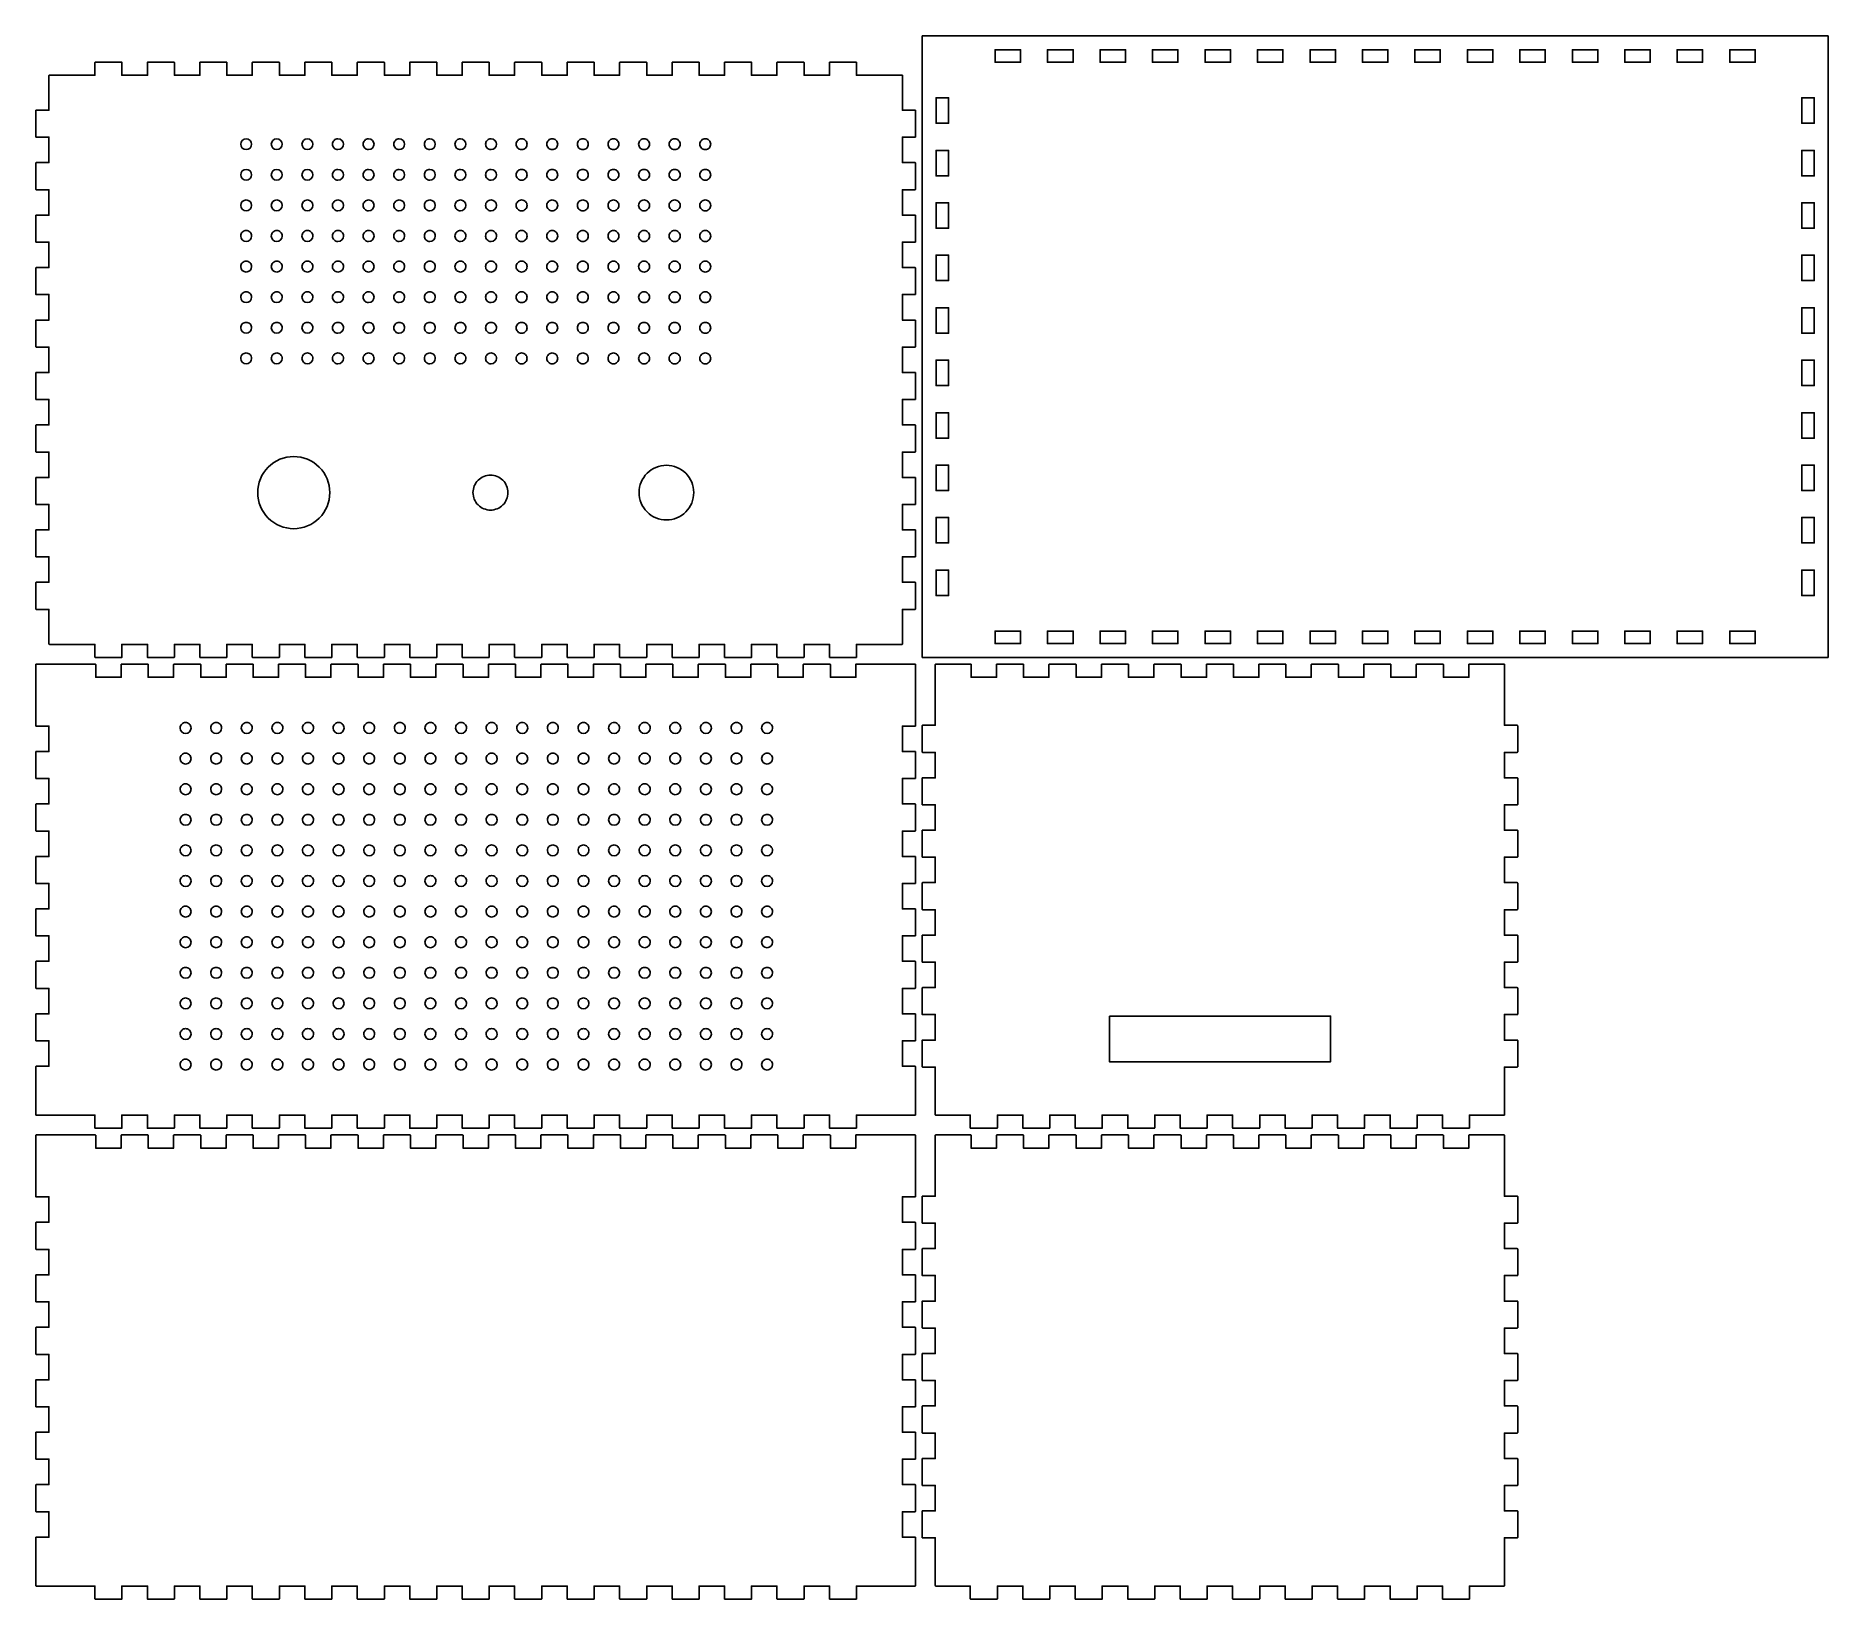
# Model space of a CAD drawing. Header units: millimetres. Extents: x 10 to 420, y 22 to 379.
import ezdxf

# ---------------------------------------------------------------- set-up
doc = ezdxf.new("R2010")
doc.units = ezdxf.units.MM
doc.layers.get('0').update_dxf_attribs({"linetype": 'CONTINUOUS'})
doc.layers.add('Izgaralar', color=7, linetype='CONTINUOUS')

msp = doc.modelspace()

# ---------------------------------------------------------------- linework, layer by layer
at = {"color": 1}
for points in [[(10, 235.5), (10, 232.5), (10, 221.5)], [(23.6, 235.6), (13.1, 235.6), (10.1, 235.6)], [(29.5, 235.5), (29.5, 232.6), (23.7, 232.6), (23.7, 235.5)], [(35.6, 235.6), (29.6, 235.6)], [(41.5, 235.5), (41.5, 232.6), (35.7, 232.6), (35.7, 235.5)], [(47.6, 235.6), (41.6, 235.6)], [(53.5, 235.5), (53.5, 232.6), (47.7, 232.6), (47.7, 235.5)], [(59.6, 235.6), (53.6, 235.6)], [(65.5, 235.5), (65.5, 232.6), (59.7, 232.6), (59.7, 235.5)], [(71.6, 235.6), (65.6, 235.6)], [(77.5, 235.5), (77.5, 232.6), (71.7, 232.6), (71.7, 235.5)], [(83.6, 235.6), (77.6, 235.6)], [(89.5, 235.5), (89.5, 232.6), (83.7, 232.6), (83.7, 235.5)], [(95.6, 235.6), (89.6, 235.6)], [(101.5, 235.5), (101.5, 232.6), (95.7, 232.6), (95.7, 235.5)], [(107.6, 235.6), (101.6, 235.6)], [(113.5, 235.5), (113.5, 232.6), (107.7, 232.6), (107.7, 235.5)], [(119.6, 235.6), (113.6, 235.6)], [(125.5, 235.5), (125.5, 232.6), (119.7, 232.6), (119.7, 235.5)], [(131.6, 235.6), (125.6, 235.6)], [(137.5, 235.5), (137.5, 232.6), (131.7, 232.6), (131.7, 235.5)], [(143.6, 235.6), (137.6, 235.6)], [(149.5, 235.5), (149.5, 232.6), (143.7, 232.6), (143.7, 235.5)], [(155.6, 235.6), (149.6, 235.6)], [(161.5, 235.5), (161.5, 232.6), (155.7, 232.6), (155.7, 235.5)], [(167.6, 235.6), (161.6, 235.6)], [(173.5, 235.5), (173.5, 232.6), (167.7, 232.6), (167.7, 235.5)], [(179.6, 235.6), (173.6, 235.6)], [(185.5, 235.5), (185.5, 232.6), (179.7, 232.6), (179.7, 235.5)], [(191.6, 235.6), (185.6, 235.6)], [(197.5, 235.5), (197.5, 232.6), (191.7, 232.6), (191.7, 235.5)], [(211.1, 235.6), (208.1, 235.6), (197.6, 235.6)], [(211.2, 221.5), (211.2, 232.5), (211.2, 235.5)], [(215.7, 235.5), (215.7, 232.5), (215.7, 221.6), (212.8, 221.6)], [(223.8, 235.6), (215.8, 235.6)], [(229.7, 235.5), (229.7, 232.6), (223.9, 232.6), (223.9, 235.5)], [(235.8, 235.6), (229.8, 235.6)], [(241.7, 235.5), (241.7, 232.6), (235.9, 232.6), (235.9, 235.5)], [(247.8, 235.6), (241.8, 235.6)], [(253.7, 235.5), (253.7, 232.6), (247.9, 232.6), (247.9, 235.5)], [(259.8, 235.6), (253.8, 235.6)], [(265.7, 235.5), (265.7, 232.6), (259.9, 232.6), (259.9, 235.5)], [(271.8, 235.6), (265.8, 235.6)], [(277.7, 235.5), (277.7, 232.6), (271.9, 232.6), (271.9, 235.5)], [(283.8, 235.6), (277.8, 235.6)], [(289.7, 235.5), (289.7, 232.6), (283.9, 232.6), (283.9, 235.5)], [(295.8, 235.6), (289.8, 235.6)], [(301.7, 235.5), (301.7, 232.6), (295.9, 232.6), (295.9, 235.5)], [(307.8, 235.6), (301.8, 235.6)], [(313.7, 235.5), (313.7, 232.6), (307.9, 232.6), (307.9, 235.5)], [(319.8, 235.6), (313.8, 235.6)], [(325.7, 235.5), (325.7, 232.6), (319.9, 232.6), (319.9, 235.5)], [(331.8, 235.6), (325.8, 235.6)], [(337.7, 235.5), (337.7, 232.6), (331.9, 232.6), (331.9, 235.5)], [(345.8, 235.6), (337.8, 235.6)], [(348.8, 221.6), (345.9, 221.6), (345.9, 232.5), (345.9, 235.5)], [(10.1, 221.4), (13, 221.4), (13, 215.6), (10.1, 215.6)], [(211.1, 215.6), (208.2, 215.6), (208.2, 221.4), (211.1, 221.4)], [(212.7, 221.5), (212.7, 215.5)], [(348.9, 215.5), (348.9, 221.5)], [(10, 215.5), (10, 209.5)], [(211.2, 209.5), (211.2, 215.5)], [(212.8, 215.4), (215.7, 215.4), (215.7, 209.6), (212.8, 209.6)], [(348.8, 209.6), (345.9, 209.6), (345.9, 215.4), (348.8, 215.4)], [(10.1, 209.4), (13, 209.4), (13, 203.6), (10.1, 203.6)], [(211.1, 203.6), (208.2, 203.6), (208.2, 209.4), (211.1, 209.4)], [(212.7, 209.5), (212.7, 203.5)], [(348.9, 203.5), (348.9, 209.5)], [(10, 203.5), (10, 197.5)], [(211.2, 197.5), (211.2, 203.5)], [(212.8, 203.4), (215.7, 203.4), (215.7, 197.6), (212.8, 197.6)], [(348.8, 197.6), (345.9, 197.6), (345.9, 203.4), (348.8, 203.4)], [(10.1, 197.4), (13, 197.4), (13, 191.6), (10.1, 191.6)], [(211.1, 191.6), (208.2, 191.6), (208.2, 197.4), (211.1, 197.4)], [(212.7, 197.5), (212.7, 191.5)], [(348.9, 191.5), (348.9, 197.5)], [(10, 191.5), (10, 185.5)], [(211.2, 185.5), (211.2, 191.5)], [(212.8, 191.4), (215.7, 191.4), (215.7, 185.6), (212.8, 185.6)], [(348.8, 185.6), (345.9, 185.6), (345.9, 191.4), (348.8, 191.4)], [(10.1, 185.4), (13, 185.4), (13, 179.6), (10.1, 179.6)], [(211.1, 179.6), (208.2, 179.6), (208.2, 185.4), (211.1, 185.4)], [(212.7, 185.5), (212.7, 179.5)], [(348.9, 179.5), (348.9, 185.5)], [(10, 179.5), (10, 173.5)], [(211.2, 173.5), (211.2, 179.5)], [(212.8, 179.4), (215.7, 179.4), (215.7, 173.6), (212.8, 173.6)], [(348.8, 173.6), (345.9, 173.6), (345.9, 179.4), (348.8, 179.4)], [(10.1, 173.4), (13, 173.4), (13, 167.6), (10.1, 167.6)], [(211.1, 167.6), (208.2, 167.6), (208.2, 173.4), (211.1, 173.4)], [(212.7, 173.5), (212.7, 167.5)], [(348.9, 167.5), (348.9, 173.5)], [(10, 167.5), (10, 161.5)], [(211.2, 161.5), (211.2, 167.5)], [(212.8, 167.4), (215.7, 167.4), (215.7, 161.6), (212.8, 161.6)], [(348.8, 161.6), (345.9, 161.6), (345.9, 167.4), (348.8, 167.4)], [(10.1, 161.4), (13, 161.4), (13, 155.6), (10.1, 155.6)], [(211.1, 155.6), (208.2, 155.6), (208.2, 161.4), (211.1, 161.4)], [(212.7, 161.5), (212.7, 155.5)], [(348.9, 155.5), (348.9, 161.5)], [(10, 155.5), (10, 149.5)], [(211.2, 149.5), (211.2, 155.5)], [(212.8, 155.4), (215.7, 155.4), (215.7, 149.6), (212.8, 149.6)], [(348.8, 149.6), (345.9, 149.6), (345.9, 155.4), (348.8, 155.4)], [(10.1, 149.4), (13, 149.4), (13, 143.6), (10.1, 143.6)], [(211.1, 143.6), (208.2, 143.6), (208.2, 149.4), (211.1, 149.4)], [(212.7, 149.5), (212.7, 143.5)], [(348.9, 143.5), (348.9, 149.5)], [(10, 143.5), (10, 132.5)], [(211.2, 132.5), (211.2, 143.5)], [(212.8, 143.4), (215.7, 143.4), (215.7, 132.5)], [(345.9, 132.5), (345.9, 143.4), (348.8, 143.4)], [(10.1, 132.4), (13.1, 132.4), (13.1, 132.4)], [(13.1, 132.4), (23.5, 132.4), (23.5, 129.5)], [(29.7, 129.5), (29.7, 132.4), (35.5, 132.4), (35.5, 129.5)], [(41.7, 129.5), (41.7, 132.4), (47.5, 132.4), (47.5, 129.5)], [(53.7, 129.5), (53.7, 132.4), (59.5, 132.4), (59.5, 129.5)], [(65.7, 129.5), (65.7, 132.4), (71.5, 132.4), (71.5, 129.5)], [(77.7, 129.5), (77.7, 132.4), (83.5, 132.4), (83.5, 129.5)], [(89.7, 129.5), (89.7, 132.4), (95.5, 132.4), (95.5, 129.5)], [(101.7, 129.5), (101.7, 132.4), (107.5, 132.4), (107.5, 129.5)], [(113.7, 129.5), (113.7, 132.4), (119.5, 132.4), (119.5, 129.5)], [(125.7, 129.5), (125.7, 132.4), (131.5, 132.4), (131.5, 129.5)], [(137.7, 129.5), (137.7, 132.4), (143.5, 132.4), (143.5, 129.5)], [(149.7, 129.5), (149.7, 132.4), (155.5, 132.4), (155.5, 129.5)], [(161.7, 129.5), (161.7, 132.4), (167.5, 132.4), (167.5, 129.5)], [(173.7, 129.5), (173.7, 132.4), (179.5, 132.4), (179.5, 129.5)], [(185.7, 129.5), (185.7, 132.4), (191.5, 132.4), (191.5, 129.5)], [(197.7, 129.5), (197.7, 132.4), (208.1, 132.4), (211.1, 132.4)], [(215.8, 132.4), (223.7, 132.4), (223.7, 129.5)], [(229.9, 129.5), (229.9, 132.4), (235.7, 132.4), (235.7, 129.5)], [(241.9, 129.5), (241.9, 132.4), (247.7, 132.4), (247.7, 129.5)], [(253.9, 129.5), (253.9, 132.4), (259.7, 132.4), (259.7, 129.5)], [(265.9, 129.5), (265.9, 132.4), (271.7, 132.4), (271.7, 129.5)], [(277.9, 129.5), (277.9, 132.4), (283.7, 132.4), (283.7, 129.5)], [(289.9, 129.5), (289.9, 132.4), (295.7, 132.4), (295.7, 129.5)], [(301.9, 129.5), (301.9, 132.4), (307.7, 132.4), (307.7, 129.5)], [(313.9, 129.5), (313.9, 132.4), (319.7, 132.4), (319.7, 129.5)], [(325.9, 129.5), (325.9, 132.4), (331.7, 132.4), (331.7, 129.5)], [(337.9, 129.5), (337.9, 132.4), (345.8, 132.4)], [(10, 127.8), (10, 124.8), (10, 113.8)], [(23.6, 127.9), (13.1, 127.9), (10.1, 127.9)], [(23.6, 129.4), (29.6, 129.4)], [(29.5, 127.8), (29.5, 124.9), (23.7, 124.9), (23.7, 127.8)], [(35.6, 127.9), (29.6, 127.9)], [(35.6, 129.4), (41.6, 129.4)], [(41.5, 127.8), (41.5, 124.9), (35.7, 124.9), (35.7, 127.8)], [(47.6, 127.9), (41.6, 127.9)], [(47.6, 129.4), (53.6, 129.4)], [(53.5, 127.8), (53.5, 124.9), (47.7, 124.9), (47.7, 127.8)], [(59.6, 127.9), (53.6, 127.9)], [(59.6, 129.4), (65.6, 129.4)], [(65.5, 127.8), (65.5, 124.9), (59.7, 124.9), (59.7, 127.8)], [(71.6, 127.9), (65.6, 127.9)], [(71.6, 129.4), (77.6, 129.4)], [(77.5, 127.8), (77.5, 124.9), (71.7, 124.9), (71.7, 127.8)], [(83.6, 127.9), (77.6, 127.9)], [(83.6, 129.4), (89.6, 129.4)], [(89.5, 127.8), (89.5, 124.9), (83.7, 124.9), (83.7, 127.8)], [(95.6, 127.9), (89.6, 127.9)], [(95.6, 129.4), (101.6, 129.4)], [(101.5, 127.8), (101.5, 124.9), (95.7, 124.9), (95.7, 127.8)], [(107.6, 127.9), (101.6, 127.9)], [(107.6, 129.4), (113.6, 129.4)], [(113.5, 127.8), (113.5, 124.9), (107.7, 124.9), (107.7, 127.8)], [(119.6, 127.9), (113.6, 127.9)], [(119.6, 129.4), (125.6, 129.4)], [(125.5, 127.8), (125.5, 124.9), (119.7, 124.9), (119.7, 127.8)], [(131.6, 127.9), (125.6, 127.9)], [(131.6, 129.4), (137.6, 129.4)], [(137.5, 127.8), (137.5, 124.9), (131.7, 124.9), (131.7, 127.8)], [(143.6, 127.9), (137.6, 127.9)], [(143.6, 129.4), (149.6, 129.4)], [(149.5, 127.8), (149.5, 124.9), (143.7, 124.9), (143.7, 127.8)], [(155.6, 127.9), (149.6, 127.9)], [(155.6, 129.4), (161.6, 129.4)], [(161.5, 127.8), (161.5, 124.9), (155.7, 124.9), (155.7, 127.8)], [(167.6, 127.9), (161.6, 127.9)], [(167.6, 129.4), (173.6, 129.4)], [(173.5, 127.8), (173.5, 124.9), (167.7, 124.9), (167.7, 127.8)], [(179.6, 127.9), (173.6, 127.9)], [(179.6, 129.4), (185.6, 129.4)], [(185.5, 127.8), (185.5, 124.9), (179.7, 124.9), (179.7, 127.8)], [(191.6, 127.9), (185.6, 127.9)], [(191.6, 129.4), (197.6, 129.4)], [(197.5, 127.8), (197.5, 124.9), (191.7, 124.9), (191.7, 127.8)], [(211.1, 127.9), (208.1, 127.9), (197.6, 127.9)], [(211.2, 113.8), (211.2, 124.8), (211.2, 127.8)], [(215.7, 127.8), (215.7, 124.8), (215.7, 113.9), (212.8, 113.9)], [(223.8, 127.9), (215.8, 127.9)], [(223.8, 129.4), (229.8, 129.4)], [(229.7, 127.8), (229.7, 124.9), (223.9, 124.9), (223.9, 127.8)], [(235.8, 127.9), (229.8, 127.9)], [(235.8, 129.4), (241.8, 129.4)], [(241.7, 127.8), (241.7, 124.9), (235.9, 124.9), (235.9, 127.8)], [(247.8, 127.9), (241.8, 127.9)], [(247.8, 129.4), (253.8, 129.4)], [(253.7, 127.8), (253.7, 124.9), (247.9, 124.9), (247.9, 127.8)], [(259.8, 127.9), (253.8, 127.9)], [(259.8, 129.4), (265.8, 129.4)], [(265.7, 127.8), (265.7, 124.9), (259.9, 124.9), (259.9, 127.8)], [(271.8, 127.9), (265.8, 127.9)], [(271.8, 129.4), (277.8, 129.4)], [(277.7, 127.8), (277.7, 124.9), (271.9, 124.9), (271.9, 127.8)], [(283.8, 127.9), (277.8, 127.9)], [(283.8, 129.4), (289.8, 129.4)], [(289.7, 127.8), (289.7, 124.9), (283.9, 124.9), (283.9, 127.8)], [(295.8, 127.9), (289.8, 127.9)], [(295.8, 129.4), (301.8, 129.4)], [(301.7, 127.8), (301.7, 124.9), (295.9, 124.9), (295.9, 127.8)], [(307.8, 127.9), (301.8, 127.9)], [(307.8, 129.4), (313.8, 129.4)], [(313.7, 127.8), (313.7, 124.9), (307.9, 124.9), (307.9, 127.8)], [(319.8, 127.9), (313.8, 127.9)], [(319.8, 129.4), (325.8, 129.4)], [(325.7, 127.8), (325.7, 124.9), (319.9, 124.9), (319.9, 127.8)], [(331.8, 127.9), (325.8, 127.9)], [(331.8, 129.4), (337.8, 129.4)], [(337.7, 127.8), (337.7, 124.9), (331.9, 124.9), (331.9, 127.8)], [(345.8, 127.9), (337.8, 127.9)], [(348.8, 113.9), (345.9, 113.9), (345.9, 124.8), (345.9, 127.8)], [(10.1, 113.7), (13, 113.7), (13, 107.9), (10.1, 107.9)], [(211.1, 107.9), (208.2, 107.9), (208.2, 113.7), (211.1, 113.7)], [(212.7, 113.8), (212.7, 107.8)], [(348.9, 107.8), (348.9, 113.8)], [(10, 107.8), (10, 101.8)], [(211.2, 101.8), (211.2, 107.8)], [(212.8, 107.7), (215.7, 107.7), (215.7, 101.9), (212.8, 101.9)], [(348.8, 101.9), (345.9, 101.9), (345.9, 107.7), (348.8, 107.7)], [(10.1, 101.7), (13, 101.7), (13, 95.9), (10.1, 95.9)], [(211.1, 95.9), (208.2, 95.9), (208.2, 101.7), (211.1, 101.7)], [(212.7, 101.8), (212.7, 95.8)], [(348.9, 95.8), (348.9, 101.8)], [(10, 95.8), (10, 89.8)], [(211.2, 89.8), (211.2, 95.8)], [(212.8, 95.7), (215.7, 95.7), (215.7, 89.9), (212.8, 89.9)], [(348.8, 89.9), (345.9, 89.9), (345.9, 95.7), (348.8, 95.7)], [(10.1, 89.7), (13, 89.7), (13, 83.9), (10.1, 83.9)], [(211.1, 83.9), (208.2, 83.9), (208.2, 89.7), (211.1, 89.7)], [(212.7, 89.8), (212.7, 83.8)], [(348.9, 83.8), (348.9, 89.8)], [(10, 83.8), (10, 77.8)], [(211.2, 77.8), (211.2, 83.8)], [(212.8, 83.7), (215.7, 83.7), (215.7, 77.9), (212.8, 77.9)], [(348.8, 77.9), (345.9, 77.9), (345.9, 83.7), (348.8, 83.7)], [(10.1, 77.7), (13, 77.7), (13, 71.9), (10.1, 71.9)], [(211.1, 71.9), (208.2, 71.9), (208.2, 77.7), (211.1, 77.7)], [(212.7, 77.8), (212.7, 71.8)], [(348.9, 71.8), (348.9, 77.8)], [(10, 71.8), (10, 65.8)], [(211.2, 65.8), (211.2, 71.8)], [(212.8, 71.7), (215.7, 71.7), (215.7, 65.9), (212.8, 65.9)], [(348.8, 65.9), (345.9, 65.9), (345.9, 71.7), (348.8, 71.7)], [(10.1, 65.7), (13, 65.7), (13, 59.9), (10.1, 59.9)], [(211.1, 59.9), (208.2, 59.9), (208.2, 65.7), (211.1, 65.7)], [(212.7, 65.8), (212.7, 59.8)], [(348.9, 59.8), (348.9, 65.8)], [(10, 59.8), (10, 53.8)], [(211.2, 53.8), (211.2, 59.8)], [(212.8, 59.7), (215.7, 59.7), (215.7, 53.9), (212.8, 53.9)], [(348.8, 53.9), (345.9, 53.9), (345.9, 59.7), (348.8, 59.7)], [(10.1, 53.7), (13, 53.7), (13, 47.9), (10.1, 47.9)], [(211.1, 47.9), (208.2, 47.9), (208.2, 53.7), (211.1, 53.7)], [(212.7, 53.8), (212.7, 47.8)], [(348.9, 47.8), (348.9, 53.8)], [(10, 47.8), (10, 41.8)], [(211.2, 41.8), (211.2, 47.8)], [(212.8, 47.7), (215.7, 47.7), (215.7, 41.9), (212.8, 41.9)], [(348.8, 41.9), (345.9, 41.9), (345.9, 47.7), (348.8, 47.7)], [(10.1, 41.7), (13, 41.7), (13, 35.9), (10.1, 35.9)], [(211.1, 35.9), (208.2, 35.9), (208.2, 41.7), (211.1, 41.7)], [(212.7, 41.8), (212.7, 35.8)], [(348.9, 35.8), (348.9, 41.8)], [(10, 35.8), (10, 24.8)], [(211.2, 24.8), (211.2, 35.8)], [(212.8, 35.7), (215.7, 35.7), (215.7, 24.8)], [(345.9, 24.8), (345.9, 35.7), (348.8, 35.7)], [(10.1, 24.7), (13.1, 24.7), (13.1, 24.7)], [(13.1, 24.7), (23.5, 24.7), (23.5, 21.8)], [(29.7, 21.8), (29.7, 24.7), (35.5, 24.7), (35.5, 21.8)], [(41.7, 21.8), (41.7, 24.7), (47.5, 24.7), (47.5, 21.8)], [(53.7, 21.8), (53.7, 24.7), (59.5, 24.7), (59.5, 21.8)], [(65.7, 21.8), (65.7, 24.7), (71.5, 24.7), (71.5, 21.8)], [(77.7, 21.8), (77.7, 24.7), (83.5, 24.7), (83.5, 21.8)], [(89.7, 21.8), (89.7, 24.7), (95.5, 24.7), (95.5, 21.8)], [(101.7, 21.8), (101.7, 24.7), (107.5, 24.7), (107.5, 21.8)], [(113.7, 21.8), (113.7, 24.7), (119.5, 24.7), (119.5, 21.8)], [(125.7, 21.8), (125.7, 24.7), (131.5, 24.7), (131.5, 21.8)], [(137.7, 21.8), (137.7, 24.7), (143.5, 24.7), (143.5, 21.8)], [(149.7, 21.8), (149.7, 24.7), (155.5, 24.7), (155.5, 21.8)], [(161.7, 21.8), (161.7, 24.7), (167.5, 24.7), (167.5, 21.8)], [(173.7, 21.8), (173.7, 24.7), (179.5, 24.7), (179.5, 21.8)], [(185.7, 21.8), (185.7, 24.7), (191.5, 24.7), (191.5, 21.8)], [(197.7, 21.8), (197.7, 24.7), (208.1, 24.7), (211.1, 24.7)], [(215.8, 24.7), (223.7, 24.7), (223.7, 21.8)], [(229.9, 21.8), (229.9, 24.7), (235.7, 24.7), (235.7, 21.8)], [(241.9, 21.8), (241.9, 24.7), (247.7, 24.7), (247.7, 21.8)], [(253.9, 21.8), (253.9, 24.7), (259.7, 24.7), (259.7, 21.8)], [(265.9, 21.8), (265.9, 24.7), (271.7, 24.7), (271.7, 21.8)], [(277.9, 21.8), (277.9, 24.7), (283.7, 24.7), (283.7, 21.8)], [(289.9, 21.8), (289.9, 24.7), (295.7, 24.7), (295.7, 21.8)], [(301.9, 21.8), (301.9, 24.7), (307.7, 24.7), (307.7, 21.8)], [(313.9, 21.8), (313.9, 24.7), (319.7, 24.7), (319.7, 21.8)], [(325.9, 21.8), (325.9, 24.7), (331.7, 24.7), (331.7, 21.8)], [(337.9, 21.8), (337.9, 24.7), (345.8, 24.7)], [(23.6, 21.7), (29.6, 21.7)], [(35.6, 21.7), (41.6, 21.7)], [(47.6, 21.7), (53.6, 21.7)], [(59.6, 21.7), (65.6, 21.7)], [(71.6, 21.7), (77.6, 21.7)], [(83.6, 21.7), (89.6, 21.7)], [(95.6, 21.7), (101.6, 21.7)], [(107.6, 21.7), (113.6, 21.7)], [(119.6, 21.7), (125.6, 21.7)], [(131.6, 21.7), (137.6, 21.7)], [(143.6, 21.7), (149.6, 21.7)], [(155.6, 21.7), (161.6, 21.7)], [(167.6, 21.7), (173.6, 21.7)], [(179.6, 21.7), (185.6, 21.7)], [(191.6, 21.7), (197.6, 21.7)], [(223.8, 21.7), (229.8, 21.7)], [(235.8, 21.7), (241.8, 21.7)], [(247.8, 21.7), (253.8, 21.7)], [(259.8, 21.7), (265.8, 21.7)], [(271.8, 21.7), (277.8, 21.7)], [(283.8, 21.7), (289.8, 21.7)], [(295.8, 21.7), (301.8, 21.7)], [(307.8, 21.7), (313.8, 21.7)], [(319.8, 21.7), (325.8, 21.7)], [(331.8, 21.7), (337.8, 21.7)]]:
    msp.add_lwpolyline(points, dxfattribs=at)
at = {"color": 7}
msp.add_lwpolyline([(255.50685, 155.06338), (306.09316, 155.06338), (306.09316, 144.6162), (255.50685, 144.6162)], close=True, dxfattribs=at)
at = {"color": 1}
for points in [[(215.8, 132.4)], [(215.8, 24.7)]]:
    msp.add_lwpolyline(points, close=True, dxfattribs=at)
for points in [[(10.1, 235.6), (10.045, 235.6), (10, 235.555), (10, 235.5)], [(23.7, 235.5), (23.7, 235.555), (23.655, 235.6), (23.6, 235.6)], [(29.6, 235.6), (29.545, 235.6), (29.5, 235.555), (29.5, 235.5)], [(35.7, 235.5), (35.7, 235.555), (35.655, 235.6), (35.6, 235.6)], [(41.6, 235.6), (41.545, 235.6), (41.5, 235.555), (41.5, 235.5)], [(47.7, 235.5), (47.7, 235.555), (47.655, 235.6), (47.6, 235.6)], [(53.6, 235.6), (53.545, 235.6), (53.5, 235.555), (53.5, 235.5)], [(59.7, 235.5), (59.7, 235.555), (59.655, 235.6), (59.6, 235.6)], [(65.6, 235.6), (65.545, 235.6), (65.5, 235.555), (65.5, 235.5)], [(71.7, 235.5), (71.7, 235.555), (71.655, 235.6), (71.6, 235.6)], [(77.6, 235.6), (77.545, 235.6), (77.5, 235.555), (77.5, 235.5)], [(83.7, 235.5), (83.7, 235.555), (83.655, 235.6), (83.6, 235.6)], [(89.6, 235.6), (89.545, 235.6), (89.5, 235.555), (89.5, 235.5)], [(95.7, 235.5), (95.7, 235.555), (95.655, 235.6), (95.6, 235.6)], [(101.6, 235.6), (101.545, 235.6), (101.5, 235.555), (101.5, 235.5)], [(107.7, 235.5), (107.7, 235.555), (107.655, 235.6), (107.6, 235.6)], [(113.6, 235.6), (113.545, 235.6), (113.5, 235.555), (113.5, 235.5)], [(119.7, 235.5), (119.7, 235.555), (119.655, 235.6), (119.6, 235.6)], [(125.6, 235.6), (125.545, 235.6), (125.5, 235.555), (125.5, 235.5)], [(131.7, 235.5), (131.7, 235.555), (131.655, 235.6), (131.6, 235.6)], [(137.6, 235.6), (137.545, 235.6), (137.5, 235.555), (137.5, 235.5)], [(143.7, 235.5), (143.7, 235.555), (143.655, 235.6), (143.6, 235.6)], [(149.6, 235.6), (149.545, 235.6), (149.5, 235.555), (149.5, 235.5)], [(155.7, 235.5), (155.7, 235.555), (155.655, 235.6), (155.6, 235.6)], [(161.6, 235.6), (161.545, 235.6), (161.5, 235.555), (161.5, 235.5)], [(167.7, 235.5), (167.7, 235.555), (167.655, 235.6), (167.6, 235.6)], [(173.6, 235.6), (173.545, 235.6), (173.5, 235.555), (173.5, 235.5)], [(179.7, 235.5), (179.7, 235.555), (179.655, 235.6), (179.6, 235.6)], [(185.6, 235.6), (185.545, 235.6), (185.5, 235.555), (185.5, 235.5)], [(191.7, 235.5), (191.7, 235.555), (191.655, 235.6), (191.6, 235.6)], [(197.6, 235.6), (197.545, 235.6), (197.5, 235.555), (197.5, 235.5)], [(211.2, 235.5), (211.2, 235.555), (211.155, 235.6), (211.1, 235.6)], [(215.8, 235.6), (215.745, 235.6), (215.7, 235.555), (215.7, 235.5)], [(223.9, 235.5), (223.9, 235.555), (223.855, 235.6), (223.8, 235.6)], [(229.8, 235.6), (229.745, 235.6), (229.7, 235.555), (229.7, 235.5)], [(235.9, 235.5), (235.9, 235.555), (235.855, 235.6), (235.8, 235.6)], [(241.8, 235.6), (241.745, 235.6), (241.7, 235.555), (241.7, 235.5)], [(247.9, 235.5), (247.9, 235.555), (247.855, 235.6), (247.8, 235.6)], [(253.8, 235.6), (253.745, 235.6), (253.7, 235.555), (253.7, 235.5)], [(259.9, 235.5), (259.9, 235.555), (259.855, 235.6), (259.8, 235.6)], [(265.8, 235.6), (265.745, 235.6), (265.7, 235.555), (265.7, 235.5)], [(271.9, 235.5), (271.9, 235.555), (271.855, 235.6), (271.8, 235.6)], [(277.8, 235.6), (277.745, 235.6), (277.7, 235.555), (277.7, 235.5)], [(283.9, 235.5), (283.9, 235.555), (283.855, 235.6), (283.8, 235.6)], [(289.8, 235.6), (289.745, 235.6), (289.7, 235.555), (289.7, 235.5)], [(295.9, 235.5), (295.9, 235.555), (295.855, 235.6), (295.8, 235.6)], [(301.8, 235.6), (301.745, 235.6), (301.7, 235.555), (301.7, 235.5)], [(307.9, 235.5), (307.9, 235.555), (307.855, 235.6), (307.8, 235.6)], [(313.8, 235.6), (313.745, 235.6), (313.7, 235.555), (313.7, 235.5)], [(319.9, 235.5), (319.9, 235.555), (319.855, 235.6), (319.8, 235.6)], [(325.8, 235.6), (325.745, 235.6), (325.7, 235.555), (325.7, 235.5)], [(331.9, 235.5), (331.9, 235.555), (331.855, 235.6), (331.8, 235.6)], [(337.8, 235.6), (337.745, 235.6), (337.7, 235.555), (337.7, 235.5)], [(345.9, 235.5), (345.9, 235.555), (345.855, 235.6), (345.8, 235.6)], [(23.7, 232.6), (23.6, 232.6), (23.7, 232.5), (23.7, 232.6)], [(29.5, 232.6), (29.5, 232.5), (29.6, 232.6), (29.5, 232.6)], [(35.7, 232.6), (35.6, 232.6), (35.7, 232.5), (35.7, 232.6)], [(41.5, 232.6), (41.5, 232.5), (41.6, 232.6), (41.5, 232.6)], [(47.7, 232.6), (47.6, 232.6), (47.7, 232.5), (47.7, 232.6)], [(53.5, 232.6), (53.5, 232.5), (53.6, 232.6), (53.5, 232.6)], [(59.7, 232.6), (59.6, 232.6), (59.7, 232.5), (59.7, 232.6)], [(65.5, 232.6), (65.5, 232.5), (65.6, 232.6), (65.5, 232.6)], [(71.7, 232.6), (71.6, 232.6), (71.7, 232.5), (71.7, 232.6)], [(77.5, 232.6), (77.5, 232.5), (77.6, 232.6), (77.5, 232.6)], [(83.7, 232.6), (83.6, 232.6), (83.7, 232.5), (83.7, 232.6)], [(89.5, 232.6), (89.5, 232.5), (89.6, 232.6), (89.5, 232.6)], [(95.7, 232.6), (95.6, 232.6), (95.7, 232.5), (95.7, 232.6)], [(101.5, 232.6), (101.5, 232.5), (101.6, 232.6), (101.5, 232.6)], [(107.7, 232.6), (107.6, 232.6), (107.7, 232.5), (107.7, 232.6)], [(113.5, 232.6), (113.5, 232.5), (113.6, 232.6), (113.5, 232.6)], [(119.7, 232.6), (119.6, 232.6), (119.7, 232.5), (119.7, 232.6)], [(125.5, 232.6), (125.5, 232.5), (125.6, 232.6), (125.5, 232.6)], [(131.7, 232.6), (131.6, 232.6), (131.7, 232.5), (131.7, 232.6)], [(137.5, 232.6), (137.5, 232.5), (137.6, 232.6), (137.5, 232.6)], [(143.7, 232.6), (143.6, 232.6), (143.7, 232.5), (143.7, 232.6)], [(149.5, 232.6), (149.5, 232.5), (149.6, 232.6), (149.5, 232.6)], [(155.7, 232.6), (155.6, 232.6), (155.7, 232.5), (155.7, 232.6)], [(161.5, 232.6), (161.5, 232.5), (161.6, 232.6), (161.5, 232.6)], [(167.7, 232.6), (167.6, 232.6), (167.7, 232.5), (167.7, 232.6)], [(173.5, 232.6), (173.5, 232.5), (173.6, 232.6), (173.5, 232.6)], [(179.7, 232.6), (179.6, 232.6), (179.7, 232.5), (179.7, 232.6)], [(185.5, 232.6), (185.5, 232.5), (185.6, 232.6), (185.5, 232.6)], [(191.7, 232.6), (191.6, 232.6), (191.7, 232.5), (191.7, 232.6)], [(197.5, 232.6), (197.5, 232.5), (197.6, 232.6), (197.5, 232.6)], [(223.9, 232.6), (223.8, 232.6), (223.9, 232.5), (223.9, 232.6)], [(229.7, 232.6), (229.7, 232.5), (229.8, 232.6), (229.7, 232.6)], [(235.9, 232.6), (235.8, 232.6), (235.9, 232.5), (235.9, 232.6)], [(241.7, 232.6), (241.7, 232.5), (241.8, 232.6), (241.7, 232.6)], [(247.9, 232.6), (247.8, 232.6), (247.9, 232.5), (247.9, 232.6)], [(253.7, 232.6), (253.7, 232.5), (253.8, 232.6), (253.7, 232.6)], [(259.9, 232.6), (259.8, 232.6), (259.9, 232.5), (259.9, 232.6)], [(265.7, 232.6), (265.7, 232.5), (265.8, 232.6), (265.7, 232.6)], [(271.9, 232.6), (271.8, 232.6), (271.9, 232.5), (271.9, 232.6)], [(277.7, 232.6), (277.7, 232.5), (277.8, 232.6), (277.7, 232.6)], [(283.9, 232.6), (283.8, 232.6), (283.9, 232.5), (283.9, 232.6)], [(289.7, 232.6), (289.7, 232.5), (289.8, 232.6), (289.7, 232.6)], [(295.9, 232.6), (295.8, 232.6), (295.9, 232.5), (295.9, 232.6)], [(301.7, 232.6), (301.7, 232.5), (301.8, 232.6), (301.7, 232.6)], [(307.9, 232.6), (307.8, 232.6), (307.9, 232.5), (307.9, 232.6)], [(313.7, 232.6), (313.7, 232.5), (313.8, 232.6), (313.7, 232.6)], [(319.9, 232.6), (319.8, 232.6), (319.9, 232.5), (319.9, 232.6)], [(325.7, 232.6), (325.7, 232.5), (325.8, 232.6), (325.7, 232.6)], [(331.9, 232.6), (331.8, 232.6), (331.9, 232.5), (331.9, 232.6)], [(337.7, 232.6), (337.7, 232.5), (337.8, 232.6), (337.7, 232.6)], [(10, 221.5), (10, 221.445), (10.045, 221.4), (10.1, 221.4)], [(13, 221.4), (13.1, 221.4), (13, 221.5), (13, 221.4)], [(208.2, 221.4), (208.2, 221.5), (208.1, 221.4), (208.2, 221.4)], [(211.1, 221.4), (211.155, 221.4), (211.2, 221.445), (211.2, 221.5)], [(212.8, 221.6), (212.745, 221.6), (212.7, 221.555), (212.7, 221.5)], [(215.7, 221.6), (215.7, 221.5), (215.8, 221.6), (215.7, 221.6)], [(345.9, 221.6), (345.8, 221.6), (345.9, 221.5), (345.9, 221.6)], [(348.9, 221.5), (348.9, 221.555), (348.855, 221.6), (348.8, 221.6)], [(10.1, 215.6), (10.045, 215.6), (10, 215.555), (10, 215.5)], [(13, 215.6), (13, 215.5), (13.1, 215.6), (13, 215.6)], [(208.2, 215.6), (208.1, 215.6), (208.2, 215.5), (208.2, 215.6)], [(211.2, 215.5), (211.2, 215.555), (211.155, 215.6), (211.1, 215.6)], [(212.7, 215.5), (212.7, 215.445), (212.745, 215.4), (212.8, 215.4)], [(215.7, 215.4), (215.8, 215.4), (215.7, 215.5), (215.7, 215.4)], [(345.9, 215.4), (345.9, 215.5), (345.8, 215.4), (345.9, 215.4)], [(348.8, 215.4), (348.855, 215.4), (348.9, 215.445), (348.9, 215.5)], [(10, 209.5), (10, 209.445), (10.045, 209.4), (10.1, 209.4)], [(13, 209.4), (13.1, 209.4), (13, 209.5), (13, 209.4)], [(208.2, 209.4), (208.2, 209.5), (208.1, 209.4), (208.2, 209.4)], [(211.1, 209.4), (211.155, 209.4), (211.2, 209.445), (211.2, 209.5)], [(212.8, 209.6), (212.745, 209.6), (212.7, 209.555), (212.7, 209.5)], [(215.7, 209.6), (215.7, 209.5), (215.8, 209.6), (215.7, 209.6)], [(345.9, 209.6), (345.8, 209.6), (345.9, 209.5), (345.9, 209.6)], [(348.9, 209.5), (348.9, 209.555), (348.855, 209.6), (348.8, 209.6)], [(10.1, 203.6), (10.045, 203.6), (10, 203.555), (10, 203.5)], [(13, 203.6), (13, 203.5), (13.1, 203.6), (13, 203.6)], [(208.2, 203.6), (208.1, 203.6), (208.2, 203.5), (208.2, 203.6)], [(211.2, 203.5), (211.2, 203.555), (211.155, 203.6), (211.1, 203.6)], [(212.7, 203.5), (212.7, 203.445), (212.745, 203.4), (212.8, 203.4)], [(215.7, 203.4), (215.8, 203.4), (215.7, 203.5), (215.7, 203.4)], [(345.9, 203.4), (345.9, 203.5), (345.8, 203.4), (345.9, 203.4)], [(348.8, 203.4), (348.855, 203.4), (348.9, 203.445), (348.9, 203.5)], [(10, 197.5), (10, 197.445), (10.045, 197.4), (10.1, 197.4)], [(13, 197.4), (13.1, 197.4), (13, 197.5), (13, 197.4)], [(208.2, 197.4), (208.2, 197.5), (208.1, 197.4), (208.2, 197.4)], [(211.1, 197.4), (211.155, 197.4), (211.2, 197.445), (211.2, 197.5)], [(212.8, 197.6), (212.745, 197.6), (212.7, 197.555), (212.7, 197.5)], [(215.7, 197.6), (215.7, 197.5), (215.8, 197.6), (215.7, 197.6)], [(345.9, 197.6), (345.8, 197.6), (345.9, 197.5), (345.9, 197.6)], [(348.9, 197.5), (348.9, 197.555), (348.855, 197.6), (348.8, 197.6)], [(10.1, 191.6), (10.045, 191.6), (10, 191.555), (10, 191.5)], [(13, 191.6), (13, 191.5), (13.1, 191.6), (13, 191.6)], [(208.2, 191.6), (208.1, 191.6), (208.2, 191.5), (208.2, 191.6)], [(211.2, 191.5), (211.2, 191.555), (211.155, 191.6), (211.1, 191.6)], [(212.7, 191.5), (212.7, 191.445), (212.745, 191.4), (212.8, 191.4)], [(215.7, 191.4), (215.8, 191.4), (215.7, 191.5), (215.7, 191.4)], [(345.9, 191.4), (345.9, 191.5), (345.8, 191.4), (345.9, 191.4)], [(348.8, 191.4), (348.855, 191.4), (348.9, 191.445), (348.9, 191.5)], [(10, 185.5), (10, 185.445), (10.045, 185.4), (10.1, 185.4)], [(13, 185.4), (13.1, 185.4), (13, 185.5), (13, 185.4)], [(208.2, 185.4), (208.2, 185.5), (208.1, 185.4), (208.2, 185.4)], [(211.1, 185.4), (211.155, 185.4), (211.2, 185.445), (211.2, 185.5)], [(212.8, 185.6), (212.745, 185.6), (212.7, 185.555), (212.7, 185.5)], [(215.7, 185.6), (215.7, 185.5), (215.8, 185.6), (215.7, 185.6)], [(345.9, 185.6), (345.8, 185.6), (345.9, 185.5), (345.9, 185.6)], [(348.9, 185.5), (348.9, 185.555), (348.855, 185.6), (348.8, 185.6)], [(10.1, 179.6), (10.045, 179.6), (10, 179.555), (10, 179.5)], [(13, 179.6), (13, 179.5), (13.1, 179.6), (13, 179.6)], [(208.2, 179.6), (208.1, 179.6), (208.2, 179.5), (208.2, 179.6)], [(211.2, 179.5), (211.2, 179.555), (211.155, 179.6), (211.1, 179.6)], [(212.7, 179.5), (212.7, 179.445), (212.745, 179.4), (212.8, 179.4)], [(215.7, 179.4), (215.8, 179.4), (215.7, 179.5), (215.7, 179.4)], [(345.9, 179.4), (345.9, 179.5), (345.8, 179.4), (345.9, 179.4)], [(348.8, 179.4), (348.855, 179.4), (348.9, 179.445), (348.9, 179.5)], [(10, 173.5), (10, 173.445), (10.045, 173.4), (10.1, 173.4)], [(13, 173.4), (13.1, 173.4), (13, 173.5), (13, 173.4)], [(208.2, 173.4), (208.2, 173.5), (208.1, 173.4), (208.2, 173.4)], [(211.1, 173.4), (211.155, 173.4), (211.2, 173.445), (211.2, 173.5)], [(212.8, 173.6), (212.745, 173.6), (212.7, 173.555), (212.7, 173.5)], [(215.7, 173.6), (215.7, 173.5), (215.8, 173.6), (215.7, 173.6)], [(345.9, 173.6), (345.8, 173.6), (345.9, 173.5), (345.9, 173.6)], [(348.9, 173.5), (348.9, 173.555), (348.855, 173.6), (348.8, 173.6)], [(10.1, 167.6), (10.045, 167.6), (10, 167.555), (10, 167.5)], [(13, 167.6), (13, 167.5), (13.1, 167.6), (13, 167.6)], [(208.2, 167.6), (208.1, 167.6), (208.2, 167.5), (208.2, 167.6)], [(211.2, 167.5), (211.2, 167.555), (211.155, 167.6), (211.1, 167.6)], [(212.7, 167.5), (212.7, 167.445), (212.745, 167.4), (212.8, 167.4)], [(215.7, 167.4), (215.8, 167.4), (215.7, 167.5), (215.7, 167.4)], [(345.9, 167.4), (345.9, 167.5), (345.8, 167.4), (345.9, 167.4)], [(348.8, 167.4), (348.855, 167.4), (348.9, 167.445), (348.9, 167.5)], [(10, 161.5), (10, 161.445), (10.045, 161.4), (10.1, 161.4)], [(13, 161.4), (13.1, 161.4), (13, 161.5), (13, 161.4)], [(208.2, 161.4), (208.2, 161.5), (208.1, 161.4), (208.2, 161.4)], [(211.1, 161.4), (211.155, 161.4), (211.2, 161.445), (211.2, 161.5)], [(212.8, 161.6), (212.745, 161.6), (212.7, 161.555), (212.7, 161.5)], [(215.7, 161.6), (215.7, 161.5), (215.8, 161.6), (215.7, 161.6)], [(345.9, 161.6), (345.8, 161.6), (345.9, 161.5), (345.9, 161.6)], [(348.9, 161.5), (348.9, 161.555), (348.855, 161.6), (348.8, 161.6)], [(10.1, 155.6), (10.045, 155.6), (10, 155.555), (10, 155.5)], [(13, 155.6), (13, 155.5), (13.1, 155.6), (13, 155.6)], [(208.2, 155.6), (208.1, 155.6), (208.2, 155.5), (208.2, 155.6)], [(211.2, 155.5), (211.2, 155.555), (211.155, 155.6), (211.1, 155.6)], [(212.7, 155.5), (212.7, 155.445), (212.745, 155.4), (212.8, 155.4)], [(215.7, 155.4), (215.8, 155.4), (215.7, 155.5), (215.7, 155.4)], [(345.9, 155.4), (345.9, 155.5), (345.8, 155.4), (345.9, 155.4)], [(348.8, 155.4), (348.855, 155.4), (348.9, 155.445), (348.9, 155.5)], [(10, 149.5), (10, 149.445), (10.045, 149.4), (10.1, 149.4)], [(13, 149.4), (13.1, 149.4), (13, 149.5), (13, 149.4)], [(208.2, 149.4), (208.2, 149.5), (208.1, 149.4), (208.2, 149.4)], [(211.1, 149.4), (211.155, 149.4), (211.2, 149.445), (211.2, 149.5)], [(212.8, 149.6), (212.745, 149.6), (212.7, 149.555), (212.7, 149.5)], [(215.7, 149.6), (215.7, 149.5), (215.8, 149.6), (215.7, 149.6)], [(345.9, 149.6), (345.8, 149.6), (345.9, 149.5), (345.9, 149.6)], [(348.9, 149.5), (348.9, 149.555), (348.855, 149.6), (348.8, 149.6)], [(10.1, 143.6), (10.045, 143.6), (10, 143.555), (10, 143.5)], [(13, 143.6), (13, 143.5), (13.1, 143.6), (13, 143.6)], [(208.2, 143.6), (208.1, 143.6), (208.2, 143.5), (208.2, 143.6)], [(211.2, 143.5), (211.2, 143.555), (211.155, 143.6), (211.1, 143.6)], [(212.7, 143.5), (212.7, 143.445), (212.745, 143.4), (212.8, 143.4)], [(215.7, 143.4), (215.8, 143.4), (215.7, 143.5), (215.7, 143.4)], [(345.9, 143.4), (345.9, 143.5), (345.8, 143.4), (345.9, 143.4)], [(348.8, 143.4), (348.855, 143.4), (348.9, 143.445), (348.9, 143.5)], [(10, 132.5), (10, 132.445), (10.045, 132.4), (10.1, 132.4)], [(23.5, 132.4), (23.6, 132.4), (23.5, 132.5), (23.5, 132.4)], [(29.7, 132.4), (29.7, 132.5), (29.6, 132.4), (29.7, 132.4)], [(35.5, 132.4), (35.6, 132.4), (35.5, 132.5), (35.5, 132.4)], [(41.7, 132.4), (41.7, 132.5), (41.6, 132.4), (41.7, 132.4)], [(47.5, 132.4), (47.6, 132.4), (47.5, 132.5), (47.5, 132.4)], [(53.7, 132.4), (53.7, 132.5), (53.6, 132.4), (53.7, 132.4)], [(59.5, 132.4), (59.6, 132.4), (59.5, 132.5), (59.5, 132.4)], [(65.7, 132.4), (65.7, 132.5), (65.6, 132.4), (65.7, 132.4)], [(71.5, 132.4), (71.6, 132.4), (71.5, 132.5), (71.5, 132.4)], [(77.7, 132.4), (77.7, 132.5), (77.6, 132.4), (77.7, 132.4)], [(83.5, 132.4), (83.6, 132.4), (83.5, 132.5), (83.5, 132.4)], [(89.7, 132.4), (89.7, 132.5), (89.6, 132.4), (89.7, 132.4)], [(95.5, 132.4), (95.6, 132.4), (95.5, 132.5), (95.5, 132.4)], [(101.7, 132.4), (101.7, 132.5), (101.6, 132.4), (101.7, 132.4)], [(107.5, 132.4), (107.6, 132.4), (107.5, 132.5), (107.5, 132.4)], [(113.7, 132.4), (113.7, 132.5), (113.6, 132.4), (113.7, 132.4)], [(119.5, 132.4), (119.6, 132.4), (119.5, 132.5), (119.5, 132.4)], [(125.7, 132.4), (125.7, 132.5), (125.6, 132.4), (125.7, 132.4)], [(131.5, 132.4), (131.6, 132.4), (131.5, 132.5), (131.5, 132.4)], [(137.7, 132.4), (137.7, 132.5), (137.6, 132.4), (137.7, 132.4)], [(143.5, 132.4), (143.6, 132.4), (143.5, 132.5), (143.5, 132.4)], [(149.7, 132.4), (149.7, 132.5), (149.6, 132.4), (149.7, 132.4)], [(155.5, 132.4), (155.6, 132.4), (155.5, 132.5), (155.5, 132.4)], [(161.7, 132.4), (161.7, 132.5), (161.6, 132.4), (161.7, 132.4)], [(167.5, 132.4), (167.6, 132.4), (167.5, 132.5), (167.5, 132.4)], [(173.7, 132.4), (173.7, 132.5), (173.6, 132.4), (173.7, 132.4)], [(179.5, 132.4), (179.6, 132.4), (179.5, 132.5), (179.5, 132.4)], [(185.7, 132.4), (185.7, 132.5), (185.6, 132.4), (185.7, 132.4)], [(191.5, 132.4), (191.6, 132.4), (191.5, 132.5), (191.5, 132.4)], [(197.7, 132.4), (197.7, 132.5), (197.6, 132.4), (197.7, 132.4)], [(211.1, 132.4), (211.155, 132.4), (211.2, 132.445), (211.2, 132.5)], [(215.7, 132.5), (215.7, 132.445), (215.745, 132.4), (215.8, 132.4)], [(223.7, 132.4), (223.8, 132.4), (223.7, 132.5), (223.7, 132.4)], [(229.9, 132.4), (229.9, 132.5), (229.8, 132.4), (229.9, 132.4)], [(235.7, 132.4), (235.8, 132.4), (235.7, 132.5), (235.7, 132.4)], [(241.9, 132.4), (241.9, 132.5), (241.8, 132.4), (241.9, 132.4)], [(247.7, 132.4), (247.8, 132.4), (247.7, 132.5), (247.7, 132.4)], [(253.9, 132.4), (253.9, 132.5), (253.8, 132.4), (253.9, 132.4)], [(259.7, 132.4), (259.8, 132.4), (259.7, 132.5), (259.7, 132.4)], [(265.9, 132.4), (265.9, 132.5), (265.8, 132.4), (265.9, 132.4)], [(271.7, 132.4), (271.8, 132.4), (271.7, 132.5), (271.7, 132.4)], [(277.9, 132.4), (277.9, 132.5), (277.8, 132.4), (277.9, 132.4)], [(283.7, 132.4), (283.8, 132.4), (283.7, 132.5), (283.7, 132.4)], [(289.9, 132.4), (289.9, 132.5), (289.8, 132.4), (289.9, 132.4)], [(295.7, 132.4), (295.8, 132.4), (295.7, 132.5), (295.7, 132.4)], [(301.9, 132.4), (301.9, 132.5), (301.8, 132.4), (301.9, 132.4)], [(307.7, 132.4), (307.8, 132.4), (307.7, 132.5), (307.7, 132.4)], [(313.9, 132.4), (313.9, 132.5), (313.8, 132.4), (313.9, 132.4)], [(319.7, 132.4), (319.8, 132.4), (319.7, 132.5), (319.7, 132.4)], [(325.9, 132.4), (325.9, 132.5), (325.8, 132.4), (325.9, 132.4)], [(331.7, 132.4), (331.8, 132.4), (331.7, 132.5), (331.7, 132.4)], [(337.9, 132.4), (337.9, 132.5), (337.8, 132.4), (337.9, 132.4)], [(345.8, 132.4), (345.855, 132.4), (345.9, 132.445), (345.9, 132.5)], [(10.1, 127.9), (10.045, 127.9), (10, 127.855), (10, 127.8)], [(23.5, 129.5), (23.5, 129.445), (23.545, 129.4), (23.6, 129.4)], [(23.7, 127.8), (23.7, 127.855), (23.655, 127.9), (23.6, 127.9)], [(29.6, 127.9), (29.545, 127.9), (29.5, 127.855), (29.5, 127.8)], [(29.6, 129.4), (29.655, 129.4), (29.7, 129.445), (29.7, 129.5)], [(35.5, 129.5), (35.5, 129.445), (35.545, 129.4), (35.6, 129.4)], [(35.7, 127.8), (35.7, 127.855), (35.655, 127.9), (35.6, 127.9)], [(41.6, 127.9), (41.545, 127.9), (41.5, 127.855), (41.5, 127.8)], [(41.6, 129.4), (41.655, 129.4), (41.7, 129.445), (41.7, 129.5)], [(47.5, 129.5), (47.5, 129.445), (47.545, 129.4), (47.6, 129.4)], [(47.7, 127.8), (47.7, 127.855), (47.655, 127.9), (47.6, 127.9)], [(53.6, 127.9), (53.545, 127.9), (53.5, 127.855), (53.5, 127.8)], [(53.6, 129.4), (53.655, 129.4), (53.7, 129.445), (53.7, 129.5)], [(59.5, 129.5), (59.5, 129.445), (59.545, 129.4), (59.6, 129.4)], [(59.7, 127.8), (59.7, 127.855), (59.655, 127.9), (59.6, 127.9)], [(65.6, 127.9), (65.545, 127.9), (65.5, 127.855), (65.5, 127.8)], [(65.6, 129.4), (65.655, 129.4), (65.7, 129.445), (65.7, 129.5)], [(71.5, 129.5), (71.5, 129.445), (71.545, 129.4), (71.6, 129.4)], [(71.7, 127.8), (71.7, 127.855), (71.655, 127.9), (71.6, 127.9)], [(77.6, 127.9), (77.545, 127.9), (77.5, 127.855), (77.5, 127.8)], [(77.6, 129.4), (77.655, 129.4), (77.7, 129.445), (77.7, 129.5)], [(83.5, 129.5), (83.5, 129.445), (83.545, 129.4), (83.6, 129.4)], [(83.7, 127.8), (83.7, 127.855), (83.655, 127.9), (83.6, 127.9)], [(89.6, 127.9), (89.545, 127.9), (89.5, 127.855), (89.5, 127.8)], [(89.6, 129.4), (89.655, 129.4), (89.7, 129.445), (89.7, 129.5)], [(95.5, 129.5), (95.5, 129.445), (95.545, 129.4), (95.6, 129.4)], [(95.7, 127.8), (95.7, 127.855), (95.655, 127.9), (95.6, 127.9)], [(101.6, 127.9), (101.545, 127.9), (101.5, 127.855), (101.5, 127.8)], [(101.6, 129.4), (101.655, 129.4), (101.7, 129.445), (101.7, 129.5)], [(107.5, 129.5), (107.5, 129.445), (107.545, 129.4), (107.6, 129.4)], [(107.7, 127.8), (107.7, 127.855), (107.655, 127.9), (107.6, 127.9)], [(113.6, 127.9), (113.545, 127.9), (113.5, 127.855), (113.5, 127.8)], [(113.6, 129.4), (113.655, 129.4), (113.7, 129.445), (113.7, 129.5)], [(119.5, 129.5), (119.5, 129.445), (119.545, 129.4), (119.6, 129.4)], [(119.7, 127.8), (119.7, 127.855), (119.655, 127.9), (119.6, 127.9)], [(125.6, 127.9), (125.545, 127.9), (125.5, 127.855), (125.5, 127.8)], [(125.6, 129.4), (125.655, 129.4), (125.7, 129.445), (125.7, 129.5)], [(131.5, 129.5), (131.5, 129.445), (131.545, 129.4), (131.6, 129.4)], [(131.7, 127.8), (131.7, 127.855), (131.655, 127.9), (131.6, 127.9)], [(137.6, 127.9), (137.545, 127.9), (137.5, 127.855), (137.5, 127.8)], [(137.6, 129.4), (137.655, 129.4), (137.7, 129.445), (137.7, 129.5)], [(143.5, 129.5), (143.5, 129.445), (143.545, 129.4), (143.6, 129.4)], [(143.7, 127.8), (143.7, 127.855), (143.655, 127.9), (143.6, 127.9)], [(149.6, 127.9), (149.545, 127.9), (149.5, 127.855), (149.5, 127.8)], [(149.6, 129.4), (149.655, 129.4), (149.7, 129.445), (149.7, 129.5)], [(155.5, 129.5), (155.5, 129.445), (155.545, 129.4), (155.6, 129.4)], [(155.7, 127.8), (155.7, 127.855), (155.655, 127.9), (155.6, 127.9)], [(161.6, 127.9), (161.545, 127.9), (161.5, 127.855), (161.5, 127.8)], [(161.6, 129.4), (161.655, 129.4), (161.7, 129.445), (161.7, 129.5)], [(167.5, 129.5), (167.5, 129.445), (167.545, 129.4), (167.6, 129.4)], [(167.7, 127.8), (167.7, 127.855), (167.655, 127.9), (167.6, 127.9)], [(173.6, 127.9), (173.545, 127.9), (173.5, 127.855), (173.5, 127.8)], [(173.6, 129.4), (173.655, 129.4), (173.7, 129.445), (173.7, 129.5)], [(179.5, 129.5), (179.5, 129.445), (179.545, 129.4), (179.6, 129.4)], [(179.7, 127.8), (179.7, 127.855), (179.655, 127.9), (179.6, 127.9)], [(185.6, 127.9), (185.545, 127.9), (185.5, 127.855), (185.5, 127.8)], [(185.6, 129.4), (185.655, 129.4), (185.7, 129.445), (185.7, 129.5)], [(191.5, 129.5), (191.5, 129.445), (191.545, 129.4), (191.6, 129.4)], [(191.7, 127.8), (191.7, 127.855), (191.655, 127.9), (191.6, 127.9)], [(197.6, 127.9), (197.545, 127.9), (197.5, 127.855), (197.5, 127.8)], [(197.6, 129.4), (197.655, 129.4), (197.7, 129.445), (197.7, 129.5)], [(211.2, 127.8), (211.2, 127.855), (211.155, 127.9), (211.1, 127.9)], [(215.8, 127.9), (215.745, 127.9), (215.7, 127.855), (215.7, 127.8)], [(223.7, 129.5), (223.7, 129.445), (223.745, 129.4), (223.8, 129.4)], [(223.9, 127.8), (223.9, 127.855), (223.855, 127.9), (223.8, 127.9)], [(229.8, 127.9), (229.745, 127.9), (229.7, 127.855), (229.7, 127.8)], [(229.8, 129.4), (229.855, 129.4), (229.9, 129.445), (229.9, 129.5)], [(235.7, 129.5), (235.7, 129.445), (235.745, 129.4), (235.8, 129.4)], [(235.9, 127.8), (235.9, 127.855), (235.855, 127.9), (235.8, 127.9)], [(241.8, 127.9), (241.745, 127.9), (241.7, 127.855), (241.7, 127.8)], [(241.8, 129.4), (241.855, 129.4), (241.9, 129.445), (241.9, 129.5)], [(247.7, 129.5), (247.7, 129.445), (247.745, 129.4), (247.8, 129.4)], [(247.9, 127.8), (247.9, 127.855), (247.855, 127.9), (247.8, 127.9)], [(253.8, 127.9), (253.745, 127.9), (253.7, 127.855), (253.7, 127.8)], [(253.8, 129.4), (253.855, 129.4), (253.9, 129.445), (253.9, 129.5)], [(259.7, 129.5), (259.7, 129.445), (259.745, 129.4), (259.8, 129.4)], [(259.9, 127.8), (259.9, 127.855), (259.855, 127.9), (259.8, 127.9)], [(265.8, 127.9), (265.745, 127.9), (265.7, 127.855), (265.7, 127.8)], [(265.8, 129.4), (265.855, 129.4), (265.9, 129.445), (265.9, 129.5)], [(271.7, 129.5), (271.7, 129.445), (271.745, 129.4), (271.8, 129.4)], [(271.9, 127.8), (271.9, 127.855), (271.855, 127.9), (271.8, 127.9)], [(277.8, 127.9), (277.745, 127.9), (277.7, 127.855), (277.7, 127.8)], [(277.8, 129.4), (277.855, 129.4), (277.9, 129.445), (277.9, 129.5)], [(283.7, 129.5), (283.7, 129.445), (283.745, 129.4), (283.8, 129.4)], [(283.9, 127.8), (283.9, 127.855), (283.855, 127.9), (283.8, 127.9)], [(289.8, 127.9), (289.745, 127.9), (289.7, 127.855), (289.7, 127.8)], [(289.8, 129.4), (289.855, 129.4), (289.9, 129.445), (289.9, 129.5)], [(295.7, 129.5), (295.7, 129.445), (295.745, 129.4), (295.8, 129.4)], [(295.9, 127.8), (295.9, 127.855), (295.855, 127.9), (295.8, 127.9)], [(301.8, 127.9), (301.745, 127.9), (301.7, 127.855), (301.7, 127.8)], [(301.8, 129.4), (301.855, 129.4), (301.9, 129.445), (301.9, 129.5)], [(307.7, 129.5), (307.7, 129.445), (307.745, 129.4), (307.8, 129.4)], [(307.9, 127.8), (307.9, 127.855), (307.855, 127.9), (307.8, 127.9)], [(313.8, 127.9), (313.745, 127.9), (313.7, 127.855), (313.7, 127.8)], [(313.8, 129.4), (313.855, 129.4), (313.9, 129.445), (313.9, 129.5)], [(319.7, 129.5), (319.7, 129.445), (319.745, 129.4), (319.8, 129.4)], [(319.9, 127.8), (319.9, 127.855), (319.855, 127.9), (319.8, 127.9)], [(325.8, 127.9), (325.745, 127.9), (325.7, 127.855), (325.7, 127.8)], [(325.8, 129.4), (325.855, 129.4), (325.9, 129.445), (325.9, 129.5)], [(331.7, 129.5), (331.7, 129.445), (331.745, 129.4), (331.8, 129.4)], [(331.9, 127.8), (331.9, 127.855), (331.855, 127.9), (331.8, 127.9)], [(337.8, 127.9), (337.745, 127.9), (337.7, 127.855), (337.7, 127.8)], [(337.8, 129.4), (337.855, 129.4), (337.9, 129.445), (337.9, 129.5)], [(345.9, 127.8), (345.9, 127.855), (345.855, 127.9), (345.8, 127.9)], [(23.7, 124.9), (23.6, 124.9), (23.7, 124.8), (23.7, 124.9)], [(29.5, 124.9), (29.5, 124.8), (29.6, 124.9), (29.5, 124.9)], [(35.7, 124.9), (35.6, 124.9), (35.7, 124.8), (35.7, 124.9)], [(41.5, 124.9), (41.5, 124.8), (41.6, 124.9), (41.5, 124.9)], [(47.7, 124.9), (47.6, 124.9), (47.7, 124.8), (47.7, 124.9)], [(53.5, 124.9), (53.5, 124.8), (53.6, 124.9), (53.5, 124.9)], [(59.7, 124.9), (59.6, 124.9), (59.7, 124.8), (59.7, 124.9)], [(65.5, 124.9), (65.5, 124.8), (65.6, 124.9), (65.5, 124.9)], [(71.7, 124.9), (71.6, 124.9), (71.7, 124.8), (71.7, 124.9)], [(77.5, 124.9), (77.5, 124.8), (77.6, 124.9), (77.5, 124.9)], [(83.7, 124.9), (83.6, 124.9), (83.7, 124.8), (83.7, 124.9)], [(89.5, 124.9), (89.5, 124.8), (89.6, 124.9), (89.5, 124.9)], [(95.7, 124.9), (95.6, 124.9), (95.7, 124.8), (95.7, 124.9)], [(101.5, 124.9), (101.5, 124.8), (101.6, 124.9), (101.5, 124.9)], [(107.7, 124.9), (107.6, 124.9), (107.7, 124.8), (107.7, 124.9)], [(113.5, 124.9), (113.5, 124.8), (113.6, 124.9), (113.5, 124.9)], [(119.7, 124.9), (119.6, 124.9), (119.7, 124.8), (119.7, 124.9)], [(125.5, 124.9), (125.5, 124.8), (125.6, 124.9), (125.5, 124.9)], [(131.7, 124.9), (131.6, 124.9), (131.7, 124.8), (131.7, 124.9)], [(137.5, 124.9), (137.5, 124.8), (137.6, 124.9), (137.5, 124.9)], [(143.7, 124.9), (143.6, 124.9), (143.7, 124.8), (143.7, 124.9)], [(149.5, 124.9), (149.5, 124.8), (149.6, 124.9), (149.5, 124.9)], [(155.7, 124.9), (155.6, 124.9), (155.7, 124.8), (155.7, 124.9)], [(161.5, 124.9), (161.5, 124.8), (161.6, 124.9), (161.5, 124.9)], [(167.7, 124.9), (167.6, 124.9), (167.7, 124.8), (167.7, 124.9)], [(173.5, 124.9), (173.5, 124.8), (173.6, 124.9), (173.5, 124.9)], [(179.7, 124.9), (179.6, 124.9), (179.7, 124.8), (179.7, 124.9)], [(185.5, 124.9), (185.5, 124.8), (185.6, 124.9), (185.5, 124.9)], [(191.7, 124.9), (191.6, 124.9), (191.7, 124.8), (191.7, 124.9)], [(197.5, 124.9), (197.5, 124.8), (197.6, 124.9), (197.5, 124.9)], [(223.9, 124.9), (223.8, 124.9), (223.9, 124.8), (223.9, 124.9)], [(229.7, 124.9), (229.7, 124.8), (229.8, 124.9), (229.7, 124.9)], [(235.9, 124.9), (235.8, 124.9), (235.9, 124.8), (235.9, 124.9)], [(241.7, 124.9), (241.7, 124.8), (241.8, 124.9), (241.7, 124.9)], [(247.9, 124.9), (247.8, 124.9), (247.9, 124.8), (247.9, 124.9)], [(253.7, 124.9), (253.7, 124.8), (253.8, 124.9), (253.7, 124.9)], [(259.9, 124.9), (259.8, 124.9), (259.9, 124.8), (259.9, 124.9)], [(265.7, 124.9), (265.7, 124.8), (265.8, 124.9), (265.7, 124.9)], [(271.9, 124.9), (271.8, 124.9), (271.9, 124.8), (271.9, 124.9)], [(277.7, 124.9), (277.7, 124.8), (277.8, 124.9), (277.7, 124.9)], [(283.9, 124.9), (283.8, 124.9), (283.9, 124.8), (283.9, 124.9)], [(289.7, 124.9), (289.7, 124.8), (289.8, 124.9), (289.7, 124.9)], [(295.9, 124.9), (295.8, 124.9), (295.9, 124.8), (295.9, 124.9)], [(301.7, 124.9), (301.7, 124.8), (301.8, 124.9), (301.7, 124.9)], [(307.9, 124.9), (307.8, 124.9), (307.9, 124.8), (307.9, 124.9)], [(313.7, 124.9), (313.7, 124.8), (313.8, 124.9), (313.7, 124.9)], [(319.9, 124.9), (319.8, 124.9), (319.9, 124.8), (319.9, 124.9)], [(325.7, 124.9), (325.7, 124.8), (325.8, 124.9), (325.7, 124.9)], [(331.9, 124.9), (331.8, 124.9), (331.9, 124.8), (331.9, 124.9)], [(337.7, 124.9), (337.7, 124.8), (337.8, 124.9), (337.7, 124.9)], [(10, 113.8), (10, 113.745), (10.045, 113.7), (10.1, 113.7)], [(13, 113.7), (13.1, 113.7), (13, 113.8), (13, 113.7)], [(208.2, 113.7), (208.2, 113.8), (208.1, 113.7), (208.2, 113.7)], [(211.1, 113.7), (211.155, 113.7), (211.2, 113.745), (211.2, 113.8)], [(212.8, 113.9), (212.745, 113.9), (212.7, 113.855), (212.7, 113.8)], [(215.7, 113.9), (215.7, 113.8), (215.8, 113.9), (215.7, 113.9)], [(345.9, 113.9), (345.8, 113.9), (345.9, 113.8), (345.9, 113.9)], [(348.9, 113.8), (348.9, 113.855), (348.855, 113.9), (348.8, 113.9)], [(10.1, 107.9), (10.045, 107.9), (10, 107.855), (10, 107.8)], [(13, 107.9), (13, 107.8), (13.1, 107.9), (13, 107.9)], [(208.2, 107.9), (208.1, 107.9), (208.2, 107.8), (208.2, 107.9)], [(211.2, 107.8), (211.2, 107.855), (211.155, 107.9), (211.1, 107.9)], [(212.7, 107.8), (212.7, 107.745), (212.745, 107.7), (212.8, 107.7)], [(215.7, 107.7), (215.8, 107.7), (215.7, 107.8), (215.7, 107.7)], [(345.9, 107.7), (345.9, 107.8), (345.8, 107.7), (345.9, 107.7)], [(348.8, 107.7), (348.855, 107.7), (348.9, 107.745), (348.9, 107.8)], [(10, 101.8), (10, 101.745), (10.045, 101.7), (10.1, 101.7)], [(13, 101.7), (13.1, 101.7), (13, 101.8), (13, 101.7)], [(208.2, 101.7), (208.2, 101.8), (208.1, 101.7), (208.2, 101.7)], [(211.1, 101.7), (211.155, 101.7), (211.2, 101.745), (211.2, 101.8)], [(212.8, 101.9), (212.745, 101.9), (212.7, 101.855), (212.7, 101.8)], [(215.7, 101.9), (215.7, 101.8), (215.8, 101.9), (215.7, 101.9)], [(345.9, 101.9), (345.8, 101.9), (345.9, 101.8), (345.9, 101.9)], [(348.9, 101.8), (348.9, 101.855), (348.855, 101.9), (348.8, 101.9)], [(10.1, 95.9), (10.045, 95.9), (10, 95.855), (10, 95.8)], [(13, 95.9), (13, 95.8), (13.1, 95.9), (13, 95.9)], [(208.2, 95.9), (208.1, 95.9), (208.2, 95.8), (208.2, 95.9)], [(211.2, 95.8), (211.2, 95.855), (211.155, 95.9), (211.1, 95.9)], [(212.7, 95.8), (212.7, 95.745), (212.745, 95.7), (212.8, 95.7)], [(215.7, 95.7), (215.8, 95.7), (215.7, 95.8), (215.7, 95.7)], [(345.9, 95.7), (345.9, 95.8), (345.8, 95.7), (345.9, 95.7)], [(348.8, 95.7), (348.855, 95.7), (348.9, 95.745), (348.9, 95.8)], [(10, 89.8), (10, 89.745), (10.045, 89.7), (10.1, 89.7)], [(13, 89.7), (13.1, 89.7), (13, 89.8), (13, 89.7)], [(208.2, 89.7), (208.2, 89.8), (208.1, 89.7), (208.2, 89.7)], [(211.1, 89.7), (211.155, 89.7), (211.2, 89.745), (211.2, 89.8)], [(212.8, 89.9), (212.745, 89.9), (212.7, 89.855), (212.7, 89.8)], [(215.7, 89.9), (215.7, 89.8), (215.8, 89.9), (215.7, 89.9)], [(345.9, 89.9), (345.8, 89.9), (345.9, 89.8), (345.9, 89.9)], [(348.9, 89.8), (348.9, 89.855), (348.855, 89.9), (348.8, 89.9)], [(10.1, 83.9), (10.045, 83.9), (10, 83.855), (10, 83.8)], [(13, 83.9), (13, 83.8), (13.1, 83.9), (13, 83.9)], [(208.2, 83.9), (208.1, 83.9), (208.2, 83.8), (208.2, 83.9)], [(211.2, 83.8), (211.2, 83.855), (211.155, 83.9), (211.1, 83.9)], [(212.7, 83.8), (212.7, 83.745), (212.745, 83.7), (212.8, 83.7)], [(215.7, 83.7), (215.8, 83.7), (215.7, 83.8), (215.7, 83.7)], [(345.9, 83.7), (345.9, 83.8), (345.8, 83.7), (345.9, 83.7)], [(348.8, 83.7), (348.855, 83.7), (348.9, 83.745), (348.9, 83.8)], [(212.8, 77.9), (212.745, 77.9), (212.7, 77.855), (212.7, 77.8)], [(215.7, 77.9), (215.7, 77.8), (215.8, 77.9), (215.7, 77.9)], [(345.9, 77.9), (345.8, 77.9), (345.9, 77.8), (345.9, 77.9)], [(348.9, 77.8), (348.9, 77.855), (348.855, 77.9), (348.8, 77.9)], [(10, 77.8), (10, 77.745), (10.045, 77.7), (10.1, 77.7)], [(13, 77.7), (13.1, 77.7), (13, 77.8), (13, 77.7)], [(208.2, 77.7), (208.2, 77.8), (208.1, 77.7), (208.2, 77.7)], [(211.1, 77.7), (211.155, 77.7), (211.2, 77.745), (211.2, 77.8)], [(10.1, 71.9), (10.045, 71.9), (10, 71.855), (10, 71.8)], [(13, 71.9), (13, 71.8), (13.1, 71.9), (13, 71.9)], [(208.2, 71.9), (208.1, 71.9), (208.2, 71.8), (208.2, 71.9)], [(211.2, 71.8), (211.2, 71.855), (211.155, 71.9), (211.1, 71.9)], [(212.7, 71.8), (212.7, 71.745), (212.745, 71.7), (212.8, 71.7)], [(215.7, 71.7), (215.8, 71.7), (215.7, 71.8), (215.7, 71.7)], [(345.9, 71.7), (345.9, 71.8), (345.8, 71.7), (345.9, 71.7)], [(348.8, 71.7), (348.855, 71.7), (348.9, 71.745), (348.9, 71.8)], [(10, 65.8), (10, 65.745), (10.045, 65.7), (10.1, 65.7)], [(13, 65.7), (13.1, 65.7), (13, 65.8), (13, 65.7)], [(208.2, 65.7), (208.2, 65.8), (208.1, 65.7), (208.2, 65.7)], [(211.1, 65.7), (211.155, 65.7), (211.2, 65.745), (211.2, 65.8)], [(212.8, 65.9), (212.745, 65.9), (212.7, 65.855), (212.7, 65.8)], [(215.7, 65.9), (215.7, 65.8), (215.8, 65.9), (215.7, 65.9)], [(345.9, 65.9), (345.8, 65.9), (345.9, 65.8), (345.9, 65.9)], [(348.9, 65.8), (348.9, 65.855), (348.855, 65.9), (348.8, 65.9)], [(10.1, 59.9), (10.045, 59.9), (10, 59.855), (10, 59.8)], [(13, 59.9), (13, 59.8), (13.1, 59.9), (13, 59.9)], [(208.2, 59.9), (208.1, 59.9), (208.2, 59.8), (208.2, 59.9)], [(211.2, 59.8), (211.2, 59.855), (211.155, 59.9), (211.1, 59.9)], [(212.7, 59.8), (212.7, 59.745), (212.745, 59.7), (212.8, 59.7)], [(215.7, 59.7), (215.8, 59.7), (215.7, 59.8), (215.7, 59.7)], [(345.9, 59.7), (345.9, 59.8), (345.8, 59.7), (345.9, 59.7)], [(348.8, 59.7), (348.855, 59.7), (348.9, 59.745), (348.9, 59.8)], [(10, 53.8), (10, 53.745), (10.045, 53.7), (10.1, 53.7)], [(13, 53.7), (13.1, 53.7), (13, 53.8), (13, 53.7)], [(208.2, 53.7), (208.2, 53.8), (208.1, 53.7), (208.2, 53.7)], [(211.1, 53.7), (211.155, 53.7), (211.2, 53.745), (211.2, 53.8)], [(212.8, 53.9), (212.745, 53.9), (212.7, 53.855), (212.7, 53.8)], [(215.7, 53.9), (215.7, 53.8), (215.8, 53.9), (215.7, 53.9)], [(345.9, 53.9), (345.8, 53.9), (345.9, 53.8), (345.9, 53.9)], [(348.9, 53.8), (348.9, 53.855), (348.855, 53.9), (348.8, 53.9)], [(10.1, 47.9), (10.045, 47.9), (10, 47.855), (10, 47.8)], [(13, 47.9), (13, 47.8), (13.1, 47.9), (13, 47.9)], [(208.2, 47.9), (208.1, 47.9), (208.2, 47.8), (208.2, 47.9)], [(211.2, 47.8), (211.2, 47.855), (211.155, 47.9), (211.1, 47.9)], [(212.7, 47.8), (212.7, 47.745), (212.745, 47.7), (212.8, 47.7)], [(215.7, 47.7), (215.8, 47.7), (215.7, 47.8), (215.7, 47.7)], [(345.9, 47.7), (345.9, 47.8), (345.8, 47.7), (345.9, 47.7)], [(348.8, 47.7), (348.855, 47.7), (348.9, 47.745), (348.9, 47.8)], [(10, 41.8), (10, 41.745), (10.045, 41.7), (10.1, 41.7)], [(13, 41.7), (13.1, 41.7), (13, 41.8), (13, 41.7)], [(208.2, 41.7), (208.2, 41.8), (208.1, 41.7), (208.2, 41.7)], [(211.1, 41.7), (211.155, 41.7), (211.2, 41.745), (211.2, 41.8)], [(212.8, 41.9), (212.745, 41.9), (212.7, 41.855), (212.7, 41.8)], [(215.7, 41.9), (215.7, 41.8), (215.8, 41.9), (215.7, 41.9)], [(345.9, 41.9), (345.8, 41.9), (345.9, 41.8), (345.9, 41.9)], [(348.9, 41.8), (348.9, 41.855), (348.855, 41.9), (348.8, 41.9)], [(10.1, 35.9), (10.045, 35.9), (10, 35.855), (10, 35.8)], [(13, 35.9), (13, 35.8), (13.1, 35.9), (13, 35.9)], [(208.2, 35.9), (208.1, 35.9), (208.2, 35.8), (208.2, 35.9)], [(211.2, 35.8), (211.2, 35.855), (211.155, 35.9), (211.1, 35.9)], [(212.7, 35.8), (212.7, 35.745), (212.745, 35.7), (212.8, 35.7)], [(215.7, 35.7), (215.8, 35.7), (215.7, 35.8), (215.7, 35.7)], [(345.9, 35.7), (345.9, 35.8), (345.8, 35.7), (345.9, 35.7)], [(348.8, 35.7), (348.855, 35.7), (348.9, 35.745), (348.9, 35.8)], [(10, 24.8), (10, 24.745), (10.045, 24.7), (10.1, 24.7)], [(23.5, 24.7), (23.6, 24.7), (23.5, 24.8), (23.5, 24.7)], [(29.7, 24.7), (29.7, 24.8), (29.6, 24.7), (29.7, 24.7)], [(35.5, 24.7), (35.6, 24.7), (35.5, 24.8), (35.5, 24.7)], [(41.7, 24.7), (41.7, 24.8), (41.6, 24.7), (41.7, 24.7)], [(47.5, 24.7), (47.6, 24.7), (47.5, 24.8), (47.5, 24.7)], [(53.7, 24.7), (53.7, 24.8), (53.6, 24.7), (53.7, 24.7)], [(59.5, 24.7), (59.6, 24.7), (59.5, 24.8), (59.5, 24.7)], [(65.7, 24.7), (65.7, 24.8), (65.6, 24.7), (65.7, 24.7)], [(71.5, 24.7), (71.6, 24.7), (71.5, 24.8), (71.5, 24.7)], [(77.7, 24.7), (77.7, 24.8), (77.6, 24.7), (77.7, 24.7)], [(83.5, 24.7), (83.6, 24.7), (83.5, 24.8), (83.5, 24.7)], [(89.7, 24.7), (89.7, 24.8), (89.6, 24.7), (89.7, 24.7)], [(95.5, 24.7), (95.6, 24.7), (95.5, 24.8), (95.5, 24.7)], [(101.7, 24.7), (101.7, 24.8), (101.6, 24.7), (101.7, 24.7)], [(107.5, 24.7), (107.6, 24.7), (107.5, 24.8), (107.5, 24.7)], [(113.7, 24.7), (113.7, 24.8), (113.6, 24.7), (113.7, 24.7)], [(119.5, 24.7), (119.6, 24.7), (119.5, 24.8), (119.5, 24.7)], [(125.7, 24.7), (125.7, 24.8), (125.6, 24.7), (125.7, 24.7)], [(131.5, 24.7), (131.6, 24.7), (131.5, 24.8), (131.5, 24.7)], [(137.7, 24.7), (137.7, 24.8), (137.6, 24.7), (137.7, 24.7)], [(143.5, 24.7), (143.6, 24.7), (143.5, 24.8), (143.5, 24.7)], [(149.7, 24.7), (149.7, 24.8), (149.6, 24.7), (149.7, 24.7)], [(155.5, 24.7), (155.6, 24.7), (155.5, 24.8), (155.5, 24.7)], [(161.7, 24.7), (161.7, 24.8), (161.6, 24.7), (161.7, 24.7)], [(167.5, 24.7), (167.6, 24.7), (167.5, 24.8), (167.5, 24.7)], [(173.7, 24.7), (173.7, 24.8), (173.6, 24.7), (173.7, 24.7)], [(179.5, 24.7), (179.6, 24.7), (179.5, 24.8), (179.5, 24.7)], [(185.7, 24.7), (185.7, 24.8), (185.6, 24.7), (185.7, 24.7)], [(191.5, 24.7), (191.6, 24.7), (191.5, 24.8), (191.5, 24.7)], [(197.7, 24.7), (197.7, 24.8), (197.6, 24.7), (197.7, 24.7)], [(211.1, 24.7), (211.155, 24.7), (211.2, 24.745), (211.2, 24.8)], [(215.7, 24.8), (215.7, 24.745), (215.745, 24.7), (215.8, 24.7)], [(223.7, 24.7), (223.8, 24.7), (223.7, 24.8), (223.7, 24.7)], [(229.9, 24.7), (229.9, 24.8), (229.8, 24.7), (229.9, 24.7)], [(235.7, 24.7), (235.8, 24.7), (235.7, 24.8), (235.7, 24.7)], [(241.9, 24.7), (241.9, 24.8), (241.8, 24.7), (241.9, 24.7)], [(247.7, 24.7), (247.8, 24.7), (247.7, 24.8), (247.7, 24.7)], [(253.9, 24.7), (253.9, 24.8), (253.8, 24.7), (253.9, 24.7)], [(259.7, 24.7), (259.8, 24.7), (259.7, 24.8), (259.7, 24.7)], [(265.9, 24.7), (265.9, 24.8), (265.8, 24.7), (265.9, 24.7)], [(271.7, 24.7), (271.8, 24.7), (271.7, 24.8), (271.7, 24.7)], [(277.9, 24.7), (277.9, 24.8), (277.8, 24.7), (277.9, 24.7)], [(283.7, 24.7), (283.8, 24.7), (283.7, 24.8), (283.7, 24.7)], [(289.9, 24.7), (289.9, 24.8), (289.8, 24.7), (289.9, 24.7)], [(295.7, 24.7), (295.8, 24.7), (295.7, 24.8), (295.7, 24.7)], [(301.9, 24.7), (301.9, 24.8), (301.8, 24.7), (301.9, 24.7)], [(307.7, 24.7), (307.8, 24.7), (307.7, 24.8), (307.7, 24.7)], [(313.9, 24.7), (313.9, 24.8), (313.8, 24.7), (313.9, 24.7)], [(319.7, 24.7), (319.8, 24.7), (319.7, 24.8), (319.7, 24.7)], [(325.9, 24.7), (325.9, 24.8), (325.8, 24.7), (325.9, 24.7)], [(331.7, 24.7), (331.8, 24.7), (331.7, 24.8), (331.7, 24.7)], [(337.9, 24.7), (337.9, 24.8), (337.8, 24.7), (337.9, 24.7)], [(345.8, 24.7), (345.855, 24.7), (345.9, 24.745), (345.9, 24.8)], [(23.5, 21.8), (23.5, 21.745), (23.545, 21.7), (23.6, 21.7)], [(29.6, 21.7), (29.655, 21.7), (29.7, 21.745), (29.7, 21.8)], [(35.5, 21.8), (35.5, 21.745), (35.545, 21.7), (35.6, 21.7)], [(41.6, 21.7), (41.655, 21.7), (41.7, 21.745), (41.7, 21.8)], [(47.5, 21.8), (47.5, 21.745), (47.545, 21.7), (47.6, 21.7)], [(53.6, 21.7), (53.655, 21.7), (53.7, 21.745), (53.7, 21.8)], [(59.5, 21.8), (59.5, 21.745), (59.545, 21.7), (59.6, 21.7)], [(65.6, 21.7), (65.655, 21.7), (65.7, 21.745), (65.7, 21.8)], [(71.5, 21.8), (71.5, 21.745), (71.545, 21.7), (71.6, 21.7)], [(77.6, 21.7), (77.655, 21.7), (77.7, 21.745), (77.7, 21.8)], [(83.5, 21.8), (83.5, 21.745), (83.545, 21.7), (83.6, 21.7)], [(89.6, 21.7), (89.655, 21.7), (89.7, 21.745), (89.7, 21.8)], [(95.5, 21.8), (95.5, 21.745), (95.545, 21.7), (95.6, 21.7)], [(101.6, 21.7), (101.655, 21.7), (101.7, 21.745), (101.7, 21.8)], [(107.5, 21.8), (107.5, 21.745), (107.545, 21.7), (107.6, 21.7)], [(113.6, 21.7), (113.655, 21.7), (113.7, 21.745), (113.7, 21.8)], [(119.5, 21.8), (119.5, 21.745), (119.545, 21.7), (119.6, 21.7)], [(125.6, 21.7), (125.655, 21.7), (125.7, 21.745), (125.7, 21.8)], [(131.5, 21.8), (131.5, 21.745), (131.545, 21.7), (131.6, 21.7)], [(137.6, 21.7), (137.655, 21.7), (137.7, 21.745), (137.7, 21.8)], [(143.5, 21.8), (143.5, 21.745), (143.545, 21.7), (143.6, 21.7)], [(149.6, 21.7), (149.655, 21.7), (149.7, 21.745), (149.7, 21.8)], [(155.5, 21.8), (155.5, 21.745), (155.545, 21.7), (155.6, 21.7)], [(161.6, 21.7), (161.655, 21.7), (161.7, 21.745), (161.7, 21.8)], [(167.5, 21.8), (167.5, 21.745), (167.545, 21.7), (167.6, 21.7)], [(173.6, 21.7), (173.655, 21.7), (173.7, 21.745), (173.7, 21.8)], [(179.5, 21.8), (179.5, 21.745), (179.545, 21.7), (179.6, 21.7)], [(185.6, 21.7), (185.655, 21.7), (185.7, 21.745), (185.7, 21.8)], [(191.5, 21.8), (191.5, 21.745), (191.545, 21.7), (191.6, 21.7)], [(197.6, 21.7), (197.655, 21.7), (197.7, 21.745), (197.7, 21.8)], [(223.7, 21.8), (223.7, 21.745), (223.745, 21.7), (223.8, 21.7)], [(229.8, 21.7), (229.855, 21.7), (229.9, 21.745), (229.9, 21.8)], [(235.7, 21.8), (235.7, 21.745), (235.745, 21.7), (235.8, 21.7)], [(241.8, 21.7), (241.855, 21.7), (241.9, 21.745), (241.9, 21.8)], [(247.7, 21.8), (247.7, 21.745), (247.745, 21.7), (247.8, 21.7)], [(253.8, 21.7), (253.855, 21.7), (253.9, 21.745), (253.9, 21.8)], [(259.7, 21.8), (259.7, 21.745), (259.745, 21.7), (259.8, 21.7)], [(265.8, 21.7), (265.855, 21.7), (265.9, 21.745), (265.9, 21.8)], [(271.7, 21.8), (271.7, 21.745), (271.745, 21.7), (271.8, 21.7)], [(277.8, 21.7), (277.855, 21.7), (277.9, 21.745), (277.9, 21.8)], [(283.7, 21.8), (283.7, 21.745), (283.745, 21.7), (283.8, 21.7)], [(289.8, 21.7), (289.855, 21.7), (289.9, 21.745), (289.9, 21.8)], [(295.7, 21.8), (295.7, 21.745), (295.745, 21.7), (295.8, 21.7)], [(301.8, 21.7), (301.855, 21.7), (301.9, 21.745), (301.9, 21.8)], [(307.7, 21.8), (307.7, 21.745), (307.745, 21.7), (307.8, 21.7)], [(313.8, 21.7), (313.855, 21.7), (313.9, 21.745), (313.9, 21.8)], [(319.7, 21.8), (319.7, 21.745), (319.745, 21.7), (319.8, 21.7)], [(325.8, 21.7), (325.855, 21.7), (325.9, 21.745), (325.9, 21.8)], [(331.7, 21.8), (331.7, 21.745), (331.745, 21.7), (331.8, 21.7)], [(337.8, 21.7), (337.855, 21.7), (337.9, 21.745), (337.9, 21.8)]]:
    msp.add_open_spline(points, degree=3, dxfattribs=at)
at = {"layer": 'Izgaralar', "color": 1}
for points in [[(212.7, 379.2), (212.7, 373.2), (212.7, 243.2), (212.7, 237.2)], [(419.8, 379.3), (413.8, 379.3), (218.8, 379.3), (212.8, 379.3)], [(419.9, 237.2), (419.9, 243.2), (419.9, 373.2), (419.9, 379.2)], [(23.5, 373.2), (23.5, 370.3), (13.1, 370.3)], [(29.6, 373.3), (23.6, 373.3)], [(35.5, 373.2), (35.5, 370.3), (29.7, 370.3), (29.7, 373.2)], [(41.6, 373.3), (35.6, 373.3)], [(47.5, 373.2), (47.5, 370.3), (41.7, 370.3), (41.7, 373.2)], [(53.6, 373.3), (47.6, 373.3)], [(59.5, 373.2), (59.5, 370.3), (53.7, 370.3), (53.7, 373.2)], [(65.6, 373.3), (59.6, 373.3)], [(71.5, 373.2), (71.5, 370.3), (65.7, 370.3), (65.7, 373.2)], [(77.6, 373.3), (71.6, 373.3)], [(83.5, 373.2), (83.5, 370.3), (77.7, 370.3), (77.7, 373.2)], [(89.6, 373.3), (83.6, 373.3)], [(95.5, 373.2), (95.5, 370.3), (89.7, 370.3), (89.7, 373.2)], [(101.6, 373.3), (95.6, 373.3)], [(107.5, 373.2), (107.5, 370.3), (101.7, 370.3), (101.7, 373.2)], [(113.6, 373.3), (107.6, 373.3)], [(119.5, 373.2), (119.5, 370.3), (113.7, 370.3), (113.7, 373.2)], [(125.6, 373.3), (119.6, 373.3)], [(131.5, 373.2), (131.5, 370.3), (125.7, 370.3), (125.7, 373.2)], [(137.6, 373.3), (131.6, 373.3)], [(143.5, 373.2), (143.5, 370.3), (137.7, 370.3), (137.7, 373.2)], [(149.6, 373.3), (143.6, 373.3)], [(155.5, 373.2), (155.5, 370.3), (149.7, 370.3), (149.7, 373.2)], [(161.6, 373.3), (155.6, 373.3)], [(167.5, 373.2), (167.5, 370.3), (161.7, 370.3), (161.7, 373.2)], [(173.6, 373.3), (167.6, 373.3)], [(179.5, 373.2), (179.5, 370.3), (173.7, 370.3), (173.7, 373.2)], [(185.6, 373.3), (179.6, 373.3)], [(191.5, 373.2), (191.5, 370.3), (185.7, 370.3), (185.7, 373.2)], [(197.6, 373.3), (191.6, 373.3)], [(208.1, 370.3), (197.7, 370.3), (197.7, 373.2)], [(13, 370.2), (13, 362.3), (10.1, 362.3)], [(211.1, 362.3), (208.2, 362.3), (208.2, 370.2)], [(10, 362.2), (10, 356.2)], [(211.2, 356.2), (211.2, 362.2)], [(10.1, 356.1), (13, 356.1), (13, 350.3), (10.1, 350.3)], [(211.1, 350.3), (208.2, 350.3), (208.2, 356.1), (211.1, 356.1)], [(10, 350.2), (10, 344.2)], [(211.2, 344.2), (211.2, 350.2)], [(10.1, 344.1), (13, 344.1), (13, 338.3), (10.1, 338.3)], [(211.1, 338.3), (208.2, 338.3), (208.2, 344.1), (211.1, 344.1)], [(10, 338.2), (10, 332.2)], [(211.2, 332.2), (211.2, 338.2)], [(10.1, 332.1), (13, 332.1), (13, 326.3), (10.1, 326.3)], [(211.1, 326.3), (208.2, 326.3), (208.2, 332.1), (211.1, 332.1)], [(10, 326.2), (10, 320.2)], [(211.2, 320.2), (211.2, 326.2)], [(10.1, 320.1), (13, 320.1), (13, 314.3), (10.1, 314.3)], [(211.1, 314.3), (208.2, 314.3), (208.2, 320.1), (211.1, 320.1)], [(10, 314.2), (10, 308.2)], [(211.2, 308.2), (211.2, 314.2)], [(10.1, 308.1), (13, 308.1), (13, 302.3), (10.1, 302.3)], [(211.1, 302.3), (208.2, 302.3), (208.2, 308.1), (211.1, 308.1)], [(10, 302.2), (10, 296.2)], [(211.2, 296.2), (211.2, 302.2)], [(10.1, 296.1), (13, 296.1), (13, 290.3), (10.1, 290.3)], [(211.1, 290.3), (208.2, 290.3), (208.2, 296.1), (211.1, 296.1)], [(10, 290.2), (10, 284.2)], [(211.2, 284.2), (211.2, 290.2)], [(10.1, 284.1), (13, 284.1), (13, 278.3), (10.1, 278.3)], [(211.1, 278.3), (208.2, 278.3), (208.2, 284.1), (211.1, 284.1)], [(10, 278.2), (10, 272.2)], [(211.2, 272.2), (211.2, 278.2)], [(10.1, 272.1), (13, 272.1), (13, 266.3), (10.1, 266.3)], [(211.1, 266.3), (208.2, 266.3), (208.2, 272.1), (211.1, 272.1)], [(10, 266.2), (10, 260.2)], [(211.2, 260.2), (211.2, 266.2)], [(10.1, 260.1), (13, 260.1), (13, 254.3), (10.1, 254.3)], [(211.1, 254.3), (208.2, 254.3), (208.2, 260.1), (211.1, 260.1)], [(10, 254.2), (10, 248.2)], [(211.2, 248.2), (211.2, 254.2)], [(10.1, 248.1), (13, 248.1), (13, 240.2)], [(208.2, 240.2), (208.2, 248.1), (211.1, 248.1)], [(13.1, 240.1), (23.5, 240.1), (23.5, 237.2)], [(29.7, 237.2), (29.7, 240.1), (35.5, 240.1), (35.5, 237.2)], [(41.7, 237.2), (41.7, 240.1), (47.5, 240.1), (47.5, 237.2)], [(53.7, 237.2), (53.7, 240.1), (59.5, 240.1), (59.5, 237.2)], [(65.7, 237.2), (65.7, 240.1), (71.5, 240.1), (71.5, 237.2)], [(77.7, 237.2), (77.7, 240.1), (83.5, 240.1), (83.5, 237.2)], [(89.7, 237.2), (89.7, 240.1), (95.5, 240.1), (95.5, 237.2)], [(101.7, 237.2), (101.7, 240.1), (107.5, 240.1), (107.5, 237.2)], [(113.7, 237.2), (113.7, 240.1), (119.5, 240.1), (119.5, 237.2)], [(125.7, 237.2), (125.7, 240.1), (131.5, 240.1), (131.5, 237.2)], [(137.7, 237.2), (137.7, 240.1), (143.5, 240.1), (143.5, 237.2)], [(149.7, 237.2), (149.7, 240.1), (155.5, 240.1), (155.5, 237.2)], [(161.7, 237.2), (161.7, 240.1), (167.5, 240.1), (167.5, 237.2)], [(173.7, 237.2), (173.7, 240.1), (179.5, 240.1), (179.5, 237.2)], [(185.7, 237.2), (185.7, 240.1), (191.5, 240.1), (191.5, 237.2)], [(197.7, 237.2), (197.7, 240.1), (208.1, 240.1)], [(23.6, 237.1), (29.6, 237.1)], [(35.6, 237.1), (41.6, 237.1)], [(47.6, 237.1), (53.6, 237.1)], [(59.6, 237.1), (65.6, 237.1)], [(71.6, 237.1), (77.6, 237.1)], [(83.6, 237.1), (89.6, 237.1)], [(95.6, 237.1), (101.6, 237.1)], [(107.6, 237.1), (113.6, 237.1)], [(119.6, 237.1), (125.6, 237.1)], [(131.6, 237.1), (137.6, 237.1)], [(143.6, 237.1), (149.6, 237.1)], [(155.6, 237.1), (161.6, 237.1)], [(167.6, 237.1), (173.6, 237.1)], [(179.6, 237.1), (185.6, 237.1)], [(191.6, 237.1), (197.6, 237.1)], [(212.8, 237.1), (218.8, 237.1), (218.8, 237.1)], [(218.8, 237.1), (413.8, 237.1), (419.8, 237.1)]]:
    msp.add_lwpolyline(points, dxfattribs=at)
for points in [[(232.3, 376.1), (235.2, 376.1), (235.2, 373.3), (229.4, 373.3), (229.4, 376.1), (232.3, 376.1)], [(244.3, 376.1), (247.2, 376.1), (247.2, 373.3), (241.4, 373.3), (241.4, 376.1), (244.3, 376.1)], [(256.3, 376.1), (259.2, 376.1), (259.2, 373.3), (253.4, 373.3), (253.4, 376.1), (256.3, 376.1)], [(268.3, 376.1), (271.2, 376.1), (271.2, 373.3), (265.4, 373.3), (265.4, 376.1), (268.3, 376.1)], [(280.3, 376.1), (283.2, 376.1), (283.2, 373.3), (277.4, 373.3), (277.4, 376.1), (280.3, 376.1)], [(292.3, 376.1), (295.2, 376.1), (295.2, 373.3), (289.4, 373.3), (289.4, 376.1), (292.3, 376.1)], [(304.3, 376.1), (307.2, 376.1), (307.2, 373.3), (301.4, 373.3), (301.4, 376.1), (304.3, 376.1)], [(316.3, 376.1), (319.2, 376.1), (319.2, 373.3), (313.4, 373.3), (313.4, 376.1), (316.3, 376.1)], [(328.3, 376.1), (331.2, 376.1), (331.2, 373.3), (325.4, 373.3), (325.4, 376.1), (328.3, 376.1)], [(340.3, 376.1), (343.2, 376.1), (343.2, 373.3), (337.4, 373.3), (337.4, 376.1), (340.3, 376.1)], [(352.3, 376.1), (355.2, 376.1), (355.2, 373.3), (349.4, 373.3), (349.4, 376.1), (352.3, 376.1)], [(364.3, 376.1), (367.2, 376.1), (367.2, 373.3), (361.4, 373.3), (361.4, 376.1), (364.3, 376.1)], [(376.3, 376.1), (379.2, 376.1), (379.2, 373.3), (373.4, 373.3), (373.4, 376.1), (376.3, 376.1)], [(388.3, 376.1), (391.2, 376.1), (391.2, 373.3), (385.4, 373.3), (385.4, 376.1), (388.3, 376.1)], [(400.3, 376.1), (403.2, 376.1), (403.2, 373.3), (397.4, 373.3), (397.4, 376.1), (400.3, 376.1)], [(215.9, 362.2), (215.9, 365.1), (218.7, 365.1), (218.7, 359.3), (215.9, 359.3), (215.9, 362.2)], [(416.7, 362.2), (416.7, 359.3), (413.9, 359.3), (413.9, 365.1), (416.7, 365.1), (416.7, 362.2)], [(215.9, 350.2), (215.9, 353.1), (218.7, 353.1), (218.7, 347.3), (215.9, 347.3), (215.9, 350.2)], [(416.7, 350.2), (416.7, 347.3), (413.9, 347.3), (413.9, 353.1), (416.7, 353.1), (416.7, 350.2)], [(215.9, 338.2), (215.9, 341.1), (218.7, 341.1), (218.7, 335.3), (215.9, 335.3), (215.9, 338.2)], [(416.7, 338.2), (416.7, 335.3), (413.9, 335.3), (413.9, 341.1), (416.7, 341.1), (416.7, 338.2)], [(215.9, 326.2), (215.9, 329.1), (218.7, 329.1), (218.7, 323.3), (215.9, 323.3), (215.9, 326.2)], [(416.7, 326.2), (416.7, 323.3), (413.9, 323.3), (413.9, 329.1), (416.7, 329.1), (416.7, 326.2)], [(215.9, 314.2), (215.9, 317.1), (218.7, 317.1), (218.7, 311.3), (215.9, 311.3), (215.9, 314.2)], [(416.7, 314.2), (416.7, 311.3), (413.9, 311.3), (413.9, 317.1), (416.7, 317.1), (416.7, 314.2)], [(215.9, 302.2), (215.9, 305.1), (218.7, 305.1), (218.7, 299.3), (215.9, 299.3), (215.9, 302.2)], [(416.7, 302.2), (416.7, 299.3), (413.9, 299.3), (413.9, 305.1), (416.7, 305.1), (416.7, 302.2)], [(215.9, 290.2), (215.9, 293.1), (218.7, 293.1), (218.7, 287.3), (215.9, 287.3), (215.9, 290.2)], [(416.7, 290.2), (416.7, 287.3), (413.9, 287.3), (413.9, 293.1), (416.7, 293.1), (416.7, 290.2)], [(215.9, 278.2), (215.9, 281.1), (218.7, 281.1), (218.7, 275.3), (215.9, 275.3), (215.9, 278.2)], [(416.7, 278.2), (416.7, 275.3), (413.9, 275.3), (413.9, 281.1), (416.7, 281.1), (416.7, 278.2)], [(215.9, 266.2), (215.9, 269.1), (218.7, 269.1), (218.7, 263.3), (215.9, 263.3), (215.9, 266.2)], [(416.7, 266.2), (416.7, 263.3), (413.9, 263.3), (413.9, 269.1), (416.7, 269.1), (416.7, 266.2)], [(215.9, 254.2), (215.9, 257.1), (218.7, 257.1), (218.7, 251.3), (215.9, 251.3), (215.9, 254.2)], [(416.7, 254.2), (416.7, 251.3), (413.9, 251.3), (413.9, 257.1), (416.7, 257.1), (416.7, 254.2)], [(232.3, 240.3), (229.4, 240.3), (229.4, 243.1), (235.2, 243.1), (235.2, 240.3), (232.3, 240.3)], [(244.3, 240.3), (241.4, 240.3), (241.4, 243.1), (247.2, 243.1), (247.2, 240.3), (244.3, 240.3)], [(256.3, 240.3), (253.4, 240.3), (253.4, 243.1), (259.2, 243.1), (259.2, 240.3), (256.3, 240.3)], [(268.3, 240.3), (265.4, 240.3), (265.4, 243.1), (271.2, 243.1), (271.2, 240.3), (268.3, 240.3)], [(280.3, 240.3), (277.4, 240.3), (277.4, 243.1), (283.2, 243.1), (283.2, 240.3), (280.3, 240.3)], [(292.3, 240.3), (289.4, 240.3), (289.4, 243.1), (295.2, 243.1), (295.2, 240.3), (292.3, 240.3)], [(304.3, 240.3), (301.4, 240.3), (301.4, 243.1), (307.2, 243.1), (307.2, 240.3), (304.3, 240.3)], [(316.3, 240.3), (313.4, 240.3), (313.4, 243.1), (319.2, 243.1), (319.2, 240.3), (316.3, 240.3)], [(328.3, 240.3), (325.4, 240.3), (325.4, 243.1), (331.2, 243.1), (331.2, 240.3), (328.3, 240.3)], [(340.3, 240.3), (337.4, 240.3), (337.4, 243.1), (343.2, 243.1), (343.2, 240.3), (340.3, 240.3)], [(352.3, 240.3), (349.4, 240.3), (349.4, 243.1), (355.2, 243.1), (355.2, 240.3), (352.3, 240.3)], [(364.3, 240.3), (361.4, 240.3), (361.4, 243.1), (367.2, 243.1), (367.2, 240.3), (364.3, 240.3)], [(376.3, 240.3), (373.4, 240.3), (373.4, 243.1), (379.2, 243.1), (379.2, 240.3), (376.3, 240.3)], [(388.3, 240.3), (385.4, 240.3), (385.4, 243.1), (391.2, 243.1), (391.2, 240.3), (388.3, 240.3)], [(400.3, 240.3), (397.4, 240.3), (397.4, 243.1), (403.2, 243.1), (403.2, 240.3), (400.3, 240.3)], [(13.1, 240.1)]]:
    msp.add_lwpolyline(points, close=True, dxfattribs=at)
at = {"layer": 'Izgaralar', "color": 7}
for points in [[(59.346624, 354.514076)], [(66.346624, 354.514076)], [(73.346624, 354.514076)], [(80.346628, 354.514076)], [(87.346628, 354.514076)], [(94.346628, 354.514076)], [(101.346628, 354.514076)], [(108.346628, 354.514076)], [(115.346628, 354.514076)], [(122.34663, 354.514076)], [(129.34663, 354.514076)], [(136.34663, 354.514076)], [(143.34663, 354.514076)], [(150.34663, 354.514076)], [(157.34664, 354.514076)], [(164.34664, 354.514076)], [(59.346624, 347.514076)], [(66.346624, 347.514076)], [(73.346624, 347.514076)], [(80.346628, 347.514076)], [(87.346628, 347.514076)], [(94.346628, 347.514076)], [(101.346628, 347.514076)], [(108.346628, 347.514076)], [(115.346628, 347.514076)], [(122.34663, 347.514076)], [(129.34663, 347.514076)], [(136.34663, 347.514076)], [(143.34663, 347.514076)], [(150.34663, 347.514076)], [(157.34664, 347.514076)], [(164.34664, 347.514076)], [(59.346624, 340.514076)], [(66.346624, 340.514076)], [(73.346624, 340.514076)], [(80.346628, 340.514076)], [(87.346628, 340.514076)], [(94.346628, 340.514076)], [(101.346628, 340.514076)], [(108.346628, 340.514076)], [(115.346628, 340.514076)], [(122.34663, 340.514076)], [(129.34663, 340.514076)], [(136.34663, 340.514076)], [(143.34663, 340.514076)], [(150.34663, 340.514076)], [(157.34664, 340.514076)], [(164.34664, 340.514076)], [(59.346624, 333.514072)], [(66.346624, 333.514072)], [(73.346624, 333.514072)], [(80.346628, 333.514072)], [(87.346628, 333.514072)], [(94.346628, 333.514072)], [(101.346628, 333.514072)], [(108.346628, 333.514072)], [(115.346628, 333.514072)], [(122.34663, 333.514072)], [(129.34663, 333.514072)], [(136.34663, 333.514072)], [(143.34663, 333.514072)], [(150.34663, 333.514072)], [(157.34664, 333.514072)], [(164.34664, 333.514072)], [(59.346624, 326.514072)], [(66.346624, 326.514072)], [(73.346624, 326.514072)], [(80.346628, 326.514072)], [(87.346628, 326.514072)], [(94.346628, 326.514072)], [(101.346628, 326.514072)], [(108.346628, 326.514072)], [(115.346628, 326.514072)], [(122.34663, 326.514072)], [(129.34663, 326.514072)], [(136.34663, 326.514072)], [(143.34663, 326.514072)], [(150.34663, 326.514072)], [(157.34664, 326.514072)], [(164.34664, 326.514072)], [(59.346624, 319.514072)], [(66.346624, 319.514072)], [(73.346624, 319.514072)], [(80.346628, 319.514072)], [(87.346628, 319.514072)], [(94.346628, 319.514072)], [(101.346628, 319.514072)], [(108.346628, 319.514072)], [(115.346628, 319.514072)], [(122.34663, 319.514072)], [(129.34663, 319.514072)], [(136.34663, 319.514072)], [(143.34663, 319.514072)], [(150.34663, 319.514072)], [(157.34664, 319.514072)], [(164.34664, 319.514072)], [(59.346624, 312.514072)], [(66.346624, 312.514072)], [(73.346624, 312.514072)], [(80.346628, 312.514072)], [(87.346628, 312.514072)], [(94.346628, 312.514072)], [(101.346628, 312.514072)], [(108.346628, 312.514072)], [(115.346628, 312.514072)], [(122.34663, 312.514072)], [(129.34663, 312.514072)], [(136.34663, 312.514072)], [(143.34663, 312.514072)], [(150.34663, 312.514072)], [(157.34664, 312.514072)], [(164.34664, 312.514072)], [(59.346624, 305.514072)], [(66.346624, 305.514072)], [(73.346624, 305.514072)], [(80.346628, 305.514072)], [(87.346628, 305.514072)], [(94.346628, 305.514072)], [(101.346628, 305.514072)], [(108.346628, 305.514072)], [(115.346628, 305.514072)], [(122.34663, 305.514072)], [(129.34663, 305.514072)], [(136.34663, 305.514072)], [(143.34663, 305.514072)], [(150.34663, 305.514072)], [(157.34664, 305.514072)], [(164.34664, 305.514072)], [(77.236118, 274.81836)], [(117.97653, 274.81836)], [(160.46391, 274.81836)], [(45.487697, 220.970627)], [(52.487697, 220.970627)], [(59.487697, 220.970627)], [(66.4877, 220.970627)], [(73.487697, 220.970627)], [(80.487697, 220.970627)], [(87.487704, 220.970627)], [(94.487704, 220.970627)], [(101.487704, 220.970627)], [(108.4877, 220.970627)], [(115.4877, 220.970627)], [(122.4877, 220.970627)], [(129.4877, 220.970627)], [(136.48771, 220.970627)], [(143.48771, 220.970627)], [(150.48771, 220.970627)], [(157.48771, 220.970627)], [(164.48771, 220.970627)], [(171.48771, 220.970627)], [(178.48771, 220.970627)], [(45.487697, 213.970627)], [(52.487697, 213.970627)], [(59.487697, 213.970627)], [(66.4877, 213.970627)], [(73.487697, 213.970627)], [(80.487697, 213.970627)], [(87.487704, 213.970627)], [(94.487704, 213.970627)], [(101.487704, 213.970627)], [(108.4877, 213.970627)], [(115.4877, 213.970627)], [(122.4877, 213.970627)], [(129.4877, 213.970627)], [(136.48771, 213.970627)], [(143.48771, 213.970627)], [(150.48771, 213.970627)], [(157.48771, 213.970627)], [(164.48771, 213.970627)], [(171.48771, 213.970627)], [(178.48771, 213.970627)], [(45.487697, 206.970627)], [(52.487697, 206.970627)], [(59.487697, 206.970627)], [(66.4877, 206.970627)], [(73.487697, 206.970627)], [(80.487697, 206.970627)], [(87.487704, 206.970627)], [(94.487704, 206.970627)], [(101.487704, 206.970627)], [(108.4877, 206.970627)], [(115.4877, 206.970627)], [(122.4877, 206.970627)], [(129.4877, 206.970627)], [(136.48771, 206.970627)], [(143.48771, 206.970627)], [(150.48771, 206.970627)], [(157.48771, 206.970627)], [(164.48771, 206.970627)], [(171.48771, 206.970627)], [(178.48771, 206.970627)], [(45.487697, 199.970627)], [(52.487697, 199.970627)], [(59.487697, 199.970627)], [(66.4877, 199.970627)], [(73.487697, 199.970627)], [(80.487697, 199.970627)], [(87.487704, 199.970627)], [(94.487704, 199.970627)], [(101.487704, 199.970627)], [(108.4877, 199.970627)], [(115.4877, 199.970627)], [(122.4877, 199.970627)], [(129.4877, 199.970627)], [(136.48771, 199.970627)], [(143.48771, 199.970627)], [(150.48771, 199.970627)], [(157.48771, 199.970627)], [(164.48771, 199.970627)], [(171.48771, 199.970627)], [(178.48771, 199.970627)], [(45.487697, 192.970627)], [(52.487697, 192.970627)], [(59.487697, 192.970627)], [(66.4877, 192.970627)], [(73.487697, 192.970627)], [(80.487697, 192.970627)], [(87.487704, 192.970627)], [(94.487704, 192.970627)], [(101.487704, 192.970627)], [(108.4877, 192.970627)], [(115.4877, 192.970627)], [(122.4877, 192.970627)], [(129.4877, 192.970627)], [(136.48771, 192.970627)], [(143.48771, 192.970627)], [(150.48771, 192.970627)], [(157.48771, 192.970627)], [(164.48771, 192.970627)], [(171.48771, 192.970627)], [(178.48771, 192.970627)], [(45.487697, 185.970627)], [(52.487697, 185.970627)], [(59.487697, 185.970627)], [(66.4877, 185.970627)], [(73.487697, 185.970627)], [(80.487697, 185.970627)], [(87.487704, 185.970627)], [(94.487704, 185.970627)], [(101.487704, 185.970627)], [(108.4877, 185.970627)], [(115.4877, 185.970627)], [(122.4877, 185.970627)], [(129.4877, 185.970627)], [(136.48771, 185.970627)], [(143.48771, 185.970627)], [(150.48771, 185.970627)], [(157.48771, 185.970627)], [(164.48771, 185.970627)], [(171.48771, 185.970627)], [(178.48771, 185.970627)], [(45.487697, 178.970627)], [(52.487697, 178.970627)], [(59.487697, 178.970627)], [(66.4877, 178.970627)], [(73.487697, 178.970627)], [(80.487697, 178.970627)], [(87.487704, 178.970627)], [(94.487704, 178.970627)], [(101.487704, 178.970627)], [(108.4877, 178.970627)], [(115.4877, 178.970627)], [(122.4877, 178.970627)], [(129.4877, 178.970627)], [(136.48771, 178.970627)], [(143.48771, 178.970627)], [(150.48771, 178.970627)], [(157.48771, 178.970627)], [(164.48771, 178.970627)], [(171.48771, 178.970627)], [(178.48771, 178.970627)], [(45.487697, 171.970627)], [(52.487697, 171.970627)], [(59.487697, 171.970627)], [(66.4877, 171.970627)], [(73.487697, 171.970627)], [(80.487697, 171.970627)], [(87.487704, 171.970627)], [(94.487704, 171.970627)], [(101.487704, 171.970627)], [(108.4877, 171.970627)], [(115.4877, 171.970627)], [(122.4877, 171.970627)], [(129.4877, 171.970627)], [(136.48771, 171.970627)], [(143.48771, 171.970627)], [(150.48771, 171.970627)], [(157.48771, 171.970627)], [(164.48771, 171.970627)], [(171.48771, 171.970627)], [(178.48771, 171.970627)], [(45.487697, 164.970627)], [(52.487697, 164.970627)], [(59.487697, 164.970627)], [(66.4877, 164.970627)], [(73.487697, 164.970627)], [(80.487697, 164.970627)], [(87.487704, 164.970627)], [(94.487704, 164.970627)], [(101.487704, 164.970627)], [(108.4877, 164.970627)], [(115.4877, 164.970627)], [(122.4877, 164.970627)], [(129.4877, 164.970627)], [(136.48771, 164.970627)], [(143.48771, 164.970627)], [(150.48771, 164.970627)], [(157.48771, 164.970627)], [(164.48771, 164.970627)], [(171.48771, 164.970627)], [(178.48771, 164.970627)], [(45.487697, 157.970627)], [(52.487697, 157.970627)], [(59.487697, 157.970627)], [(66.4877, 157.970627)], [(73.487697, 157.970627)], [(80.487697, 157.970627)], [(87.487704, 157.970627)], [(94.487704, 157.970627)], [(101.487704, 157.970627)], [(108.4877, 157.970627)], [(115.4877, 157.970627)], [(122.4877, 157.970627)], [(129.4877, 157.970627)], [(136.48771, 157.970627)], [(143.48771, 157.970627)], [(150.48771, 157.970627)], [(157.48771, 157.970627)], [(164.48771, 157.970627)], [(171.48771, 157.970627)], [(178.48771, 157.970627)], [(45.487697, 150.970627)], [(52.487697, 150.970627)], [(59.487697, 150.970627)], [(66.4877, 150.970627)], [(73.487697, 150.970627)], [(80.487697, 150.970627)], [(87.487704, 150.970627)], [(94.487704, 150.970627)], [(101.487704, 150.970627)], [(108.4877, 150.970627)], [(115.4877, 150.970627)], [(122.4877, 150.970627)], [(129.4877, 150.970627)], [(136.48771, 150.970627)], [(143.48771, 150.970627)], [(150.48771, 150.970627)], [(157.48771, 150.970627)], [(164.48771, 150.970627)], [(171.48771, 150.970627)], [(178.48771, 150.970627)], [(45.487697, 143.970627)], [(52.487697, 143.970627)], [(59.487697, 143.970627)], [(66.4877, 143.970627)], [(73.487697, 143.970627)], [(80.487697, 143.970627)], [(87.487704, 143.970627)], [(94.487704, 143.970627)], [(101.487704, 143.970627)], [(108.4877, 143.970627)], [(115.4877, 143.970627)], [(122.4877, 143.970627)], [(129.4877, 143.970627)], [(136.48771, 143.970627)], [(143.48771, 143.970627)], [(150.48771, 143.970627)], [(157.48771, 143.970627)], [(164.48771, 143.970627)], [(171.48771, 143.970627)], [(178.48771, 143.970627)]]:
    msp.add_lwpolyline(points, close=True, dxfattribs=at)
at = {"layer": 'Izgaralar', "color": 1}
for points in [[(212.8, 379.3), (212.745, 379.3), (212.7, 379.255), (212.7, 379.2)], [(419.9, 379.2), (419.9, 379.255), (419.855, 379.3), (419.8, 379.3)], [(23.6, 373.3), (23.545, 373.3), (23.5, 373.255), (23.5, 373.2)], [(29.7, 373.2), (29.7, 373.255), (29.655, 373.3), (29.6, 373.3)], [(35.6, 373.3), (35.545, 373.3), (35.5, 373.255), (35.5, 373.2)], [(41.7, 373.2), (41.7, 373.255), (41.655, 373.3), (41.6, 373.3)], [(47.6, 373.3), (47.545, 373.3), (47.5, 373.255), (47.5, 373.2)], [(53.7, 373.2), (53.7, 373.255), (53.655, 373.3), (53.6, 373.3)], [(59.6, 373.3), (59.545, 373.3), (59.5, 373.255), (59.5, 373.2)], [(65.7, 373.2), (65.7, 373.255), (65.655, 373.3), (65.6, 373.3)], [(71.6, 373.3), (71.545, 373.3), (71.5, 373.255), (71.5, 373.2)], [(77.7, 373.2), (77.7, 373.255), (77.655, 373.3), (77.6, 373.3)], [(83.6, 373.3), (83.545, 373.3), (83.5, 373.255), (83.5, 373.2)], [(89.7, 373.2), (89.7, 373.255), (89.655, 373.3), (89.6, 373.3)], [(95.6, 373.3), (95.545, 373.3), (95.5, 373.255), (95.5, 373.2)], [(101.7, 373.2), (101.7, 373.255), (101.655, 373.3), (101.6, 373.3)], [(107.6, 373.3), (107.545, 373.3), (107.5, 373.255), (107.5, 373.2)], [(113.7, 373.2), (113.7, 373.255), (113.655, 373.3), (113.6, 373.3)], [(119.6, 373.3), (119.545, 373.3), (119.5, 373.255), (119.5, 373.2)], [(125.7, 373.2), (125.7, 373.255), (125.655, 373.3), (125.6, 373.3)], [(131.6, 373.3), (131.545, 373.3), (131.5, 373.255), (131.5, 373.2)], [(137.7, 373.2), (137.7, 373.255), (137.655, 373.3), (137.6, 373.3)], [(143.6, 373.3), (143.545, 373.3), (143.5, 373.255), (143.5, 373.2)], [(149.7, 373.2), (149.7, 373.255), (149.655, 373.3), (149.6, 373.3)], [(155.6, 373.3), (155.545, 373.3), (155.5, 373.255), (155.5, 373.2)], [(161.7, 373.2), (161.7, 373.255), (161.655, 373.3), (161.6, 373.3)], [(167.6, 373.3), (167.545, 373.3), (167.5, 373.255), (167.5, 373.2)], [(173.7, 373.2), (173.7, 373.255), (173.655, 373.3), (173.6, 373.3)], [(179.6, 373.3), (179.545, 373.3), (179.5, 373.255), (179.5, 373.2)], [(185.7, 373.2), (185.7, 373.255), (185.655, 373.3), (185.6, 373.3)], [(191.6, 373.3), (191.545, 373.3), (191.5, 373.255), (191.5, 373.2)], [(197.7, 373.2), (197.7, 373.255), (197.655, 373.3), (197.6, 373.3)], [(229.4, 376.1), (229.4, 376.2), (229.3, 376.1), (229.4, 376.1)], [(229.4, 373.3), (229.3, 373.3), (229.4, 373.2), (229.4, 373.3)], [(235.2, 376.1), (235.3, 376.1), (235.2, 376.2), (235.2, 376.1)], [(235.2, 373.3), (235.2, 373.2), (235.3, 373.3), (235.2, 373.3)], [(241.4, 376.1), (241.4, 376.2), (241.3, 376.1), (241.4, 376.1)], [(241.4, 373.3), (241.3, 373.3), (241.4, 373.2), (241.4, 373.3)], [(247.2, 376.1), (247.3, 376.1), (247.2, 376.2), (247.2, 376.1)], [(247.2, 373.3), (247.2, 373.2), (247.3, 373.3), (247.2, 373.3)], [(253.4, 376.1), (253.4, 376.2), (253.3, 376.1), (253.4, 376.1)], [(253.4, 373.3), (253.3, 373.3), (253.4, 373.2), (253.4, 373.3)], [(259.2, 376.1), (259.3, 376.1), (259.2, 376.2), (259.2, 376.1)], [(259.2, 373.3), (259.2, 373.2), (259.3, 373.3), (259.2, 373.3)], [(265.4, 376.1), (265.4, 376.2), (265.3, 376.1), (265.4, 376.1)], [(265.4, 373.3), (265.3, 373.3), (265.4, 373.2), (265.4, 373.3)], [(271.2, 376.1), (271.3, 376.1), (271.2, 376.2), (271.2, 376.1)], [(271.2, 373.3), (271.2, 373.2), (271.3, 373.3), (271.2, 373.3)], [(277.4, 376.1), (277.4, 376.2), (277.3, 376.1), (277.4, 376.1)], [(277.4, 373.3), (277.3, 373.3), (277.4, 373.2), (277.4, 373.3)], [(283.2, 376.1), (283.3, 376.1), (283.2, 376.2), (283.2, 376.1)], [(283.2, 373.3), (283.2, 373.2), (283.3, 373.3), (283.2, 373.3)], [(289.4, 376.1), (289.4, 376.2), (289.3, 376.1), (289.4, 376.1)], [(289.4, 373.3), (289.3, 373.3), (289.4, 373.2), (289.4, 373.3)], [(295.2, 376.1), (295.3, 376.1), (295.2, 376.2), (295.2, 376.1)], [(295.2, 373.3), (295.2, 373.2), (295.3, 373.3), (295.2, 373.3)], [(301.4, 376.1), (301.4, 376.2), (301.3, 376.1), (301.4, 376.1)], [(301.4, 373.3), (301.3, 373.3), (301.4, 373.2), (301.4, 373.3)], [(307.2, 376.1), (307.3, 376.1), (307.2, 376.2), (307.2, 376.1)], [(307.2, 373.3), (307.2, 373.2), (307.3, 373.3), (307.2, 373.3)], [(313.4, 376.1), (313.4, 376.2), (313.3, 376.1), (313.4, 376.1)], [(313.4, 373.3), (313.3, 373.3), (313.4, 373.2), (313.4, 373.3)], [(319.2, 376.1), (319.3, 376.1), (319.2, 376.2), (319.2, 376.1)], [(319.2, 373.3), (319.2, 373.2), (319.3, 373.3), (319.2, 373.3)], [(325.4, 376.1), (325.4, 376.2), (325.3, 376.1), (325.4, 376.1)], [(325.4, 373.3), (325.3, 373.3), (325.4, 373.2), (325.4, 373.3)], [(331.2, 376.1), (331.3, 376.1), (331.2, 376.2), (331.2, 376.1)], [(331.2, 373.3), (331.2, 373.2), (331.3, 373.3), (331.2, 373.3)], [(337.4, 376.1), (337.4, 376.2), (337.3, 376.1), (337.4, 376.1)], [(337.4, 373.3), (337.3, 373.3), (337.4, 373.2), (337.4, 373.3)], [(343.2, 376.1), (343.3, 376.1), (343.2, 376.2), (343.2, 376.1)], [(343.2, 373.3), (343.2, 373.2), (343.3, 373.3), (343.2, 373.3)], [(349.4, 376.1), (349.4, 376.2), (349.3, 376.1), (349.4, 376.1)], [(349.4, 373.3), (349.3, 373.3), (349.4, 373.2), (349.4, 373.3)], [(355.2, 376.1), (355.3, 376.1), (355.2, 376.2), (355.2, 376.1)], [(355.2, 373.3), (355.2, 373.2), (355.3, 373.3), (355.2, 373.3)], [(361.4, 376.1), (361.4, 376.2), (361.3, 376.1), (361.4, 376.1)], [(361.4, 373.3), (361.3, 373.3), (361.4, 373.2), (361.4, 373.3)], [(367.2, 376.1), (367.3, 376.1), (367.2, 376.2), (367.2, 376.1)], [(367.2, 373.3), (367.2, 373.2), (367.3, 373.3), (367.2, 373.3)], [(373.4, 376.1), (373.4, 376.2), (373.3, 376.1), (373.4, 376.1)], [(373.4, 373.3), (373.3, 373.3), (373.4, 373.2), (373.4, 373.3)], [(379.2, 376.1), (379.3, 376.1), (379.2, 376.2), (379.2, 376.1)], [(379.2, 373.3), (379.2, 373.2), (379.3, 373.3), (379.2, 373.3)], [(385.4, 376.1), (385.4, 376.2), (385.3, 376.1), (385.4, 376.1)], [(385.4, 373.3), (385.3, 373.3), (385.4, 373.2), (385.4, 373.3)], [(391.2, 376.1), (391.3, 376.1), (391.2, 376.2), (391.2, 376.1)], [(391.2, 373.3), (391.2, 373.2), (391.3, 373.3), (391.2, 373.3)], [(397.4, 376.1), (397.4, 376.2), (397.3, 376.1), (397.4, 376.1)], [(397.4, 373.3), (397.3, 373.3), (397.4, 373.2), (397.4, 373.3)], [(403.2, 376.1), (403.3, 376.1), (403.2, 376.2), (403.2, 376.1)], [(403.2, 373.3), (403.2, 373.2), (403.3, 373.3), (403.2, 373.3)], [(13.1, 370.3), (13.045, 370.3), (13, 370.255), (13, 370.2)], [(23.5, 370.3), (23.5, 370.2), (23.6, 370.3), (23.5, 370.3)], [(29.7, 370.3), (29.6, 370.3), (29.7, 370.2), (29.7, 370.3)], [(35.5, 370.3), (35.5, 370.2), (35.6, 370.3), (35.5, 370.3)], [(41.7, 370.3), (41.6, 370.3), (41.7, 370.2), (41.7, 370.3)], [(47.5, 370.3), (47.5, 370.2), (47.6, 370.3), (47.5, 370.3)], [(53.7, 370.3), (53.6, 370.3), (53.7, 370.2), (53.7, 370.3)], [(59.5, 370.3), (59.5, 370.2), (59.6, 370.3), (59.5, 370.3)], [(65.7, 370.3), (65.6, 370.3), (65.7, 370.2), (65.7, 370.3)], [(71.5, 370.3), (71.5, 370.2), (71.6, 370.3), (71.5, 370.3)], [(77.7, 370.3), (77.6, 370.3), (77.7, 370.2), (77.7, 370.3)], [(83.5, 370.3), (83.5, 370.2), (83.6, 370.3), (83.5, 370.3)], [(89.7, 370.3), (89.6, 370.3), (89.7, 370.2), (89.7, 370.3)], [(95.5, 370.3), (95.5, 370.2), (95.6, 370.3), (95.5, 370.3)], [(101.7, 370.3), (101.6, 370.3), (101.7, 370.2), (101.7, 370.3)], [(107.5, 370.3), (107.5, 370.2), (107.6, 370.3), (107.5, 370.3)], [(113.7, 370.3), (113.6, 370.3), (113.7, 370.2), (113.7, 370.3)], [(119.5, 370.3), (119.5, 370.2), (119.6, 370.3), (119.5, 370.3)], [(125.7, 370.3), (125.6, 370.3), (125.7, 370.2), (125.7, 370.3)], [(131.5, 370.3), (131.5, 370.2), (131.6, 370.3), (131.5, 370.3)], [(137.7, 370.3), (137.6, 370.3), (137.7, 370.2), (137.7, 370.3)], [(143.5, 370.3), (143.5, 370.2), (143.6, 370.3), (143.5, 370.3)], [(149.7, 370.3), (149.6, 370.3), (149.7, 370.2), (149.7, 370.3)], [(155.5, 370.3), (155.5, 370.2), (155.6, 370.3), (155.5, 370.3)], [(161.7, 370.3), (161.6, 370.3), (161.7, 370.2), (161.7, 370.3)], [(167.5, 370.3), (167.5, 370.2), (167.6, 370.3), (167.5, 370.3)], [(173.7, 370.3), (173.6, 370.3), (173.7, 370.2), (173.7, 370.3)], [(179.5, 370.3), (179.5, 370.2), (179.6, 370.3), (179.5, 370.3)], [(185.7, 370.3), (185.6, 370.3), (185.7, 370.2), (185.7, 370.3)], [(191.5, 370.3), (191.5, 370.2), (191.6, 370.3), (191.5, 370.3)], [(197.7, 370.3), (197.6, 370.3), (197.7, 370.2), (197.7, 370.3)], [(208.2, 370.2), (208.2, 370.255), (208.155, 370.3), (208.1, 370.3)], [(215.9, 365.1), (215.9, 365.2), (215.8, 365.1), (215.9, 365.1)], [(218.7, 365.1), (218.8, 365.1), (218.7, 365.2), (218.7, 365.1)], [(413.9, 365.1), (413.9, 365.2), (413.8, 365.1), (413.9, 365.1)], [(416.7, 365.1), (416.8, 365.1), (416.7, 365.2), (416.7, 365.1)], [(10.1, 362.3), (10.045, 362.3), (10, 362.255), (10, 362.2)], [(13, 362.3), (13, 362.2), (13.1, 362.3), (13, 362.3)], [(208.2, 362.3), (208.1, 362.3), (208.2, 362.2), (208.2, 362.3)], [(211.2, 362.2), (211.2, 362.255), (211.155, 362.3), (211.1, 362.3)], [(215.9, 359.3), (215.8, 359.3), (215.9, 359.2), (215.9, 359.3)], [(218.7, 359.3), (218.7, 359.2), (218.8, 359.3), (218.7, 359.3)], [(413.9, 359.3), (413.8, 359.3), (413.9, 359.2), (413.9, 359.3)], [(416.7, 359.3), (416.7, 359.2), (416.8, 359.3), (416.7, 359.3)], [(10, 356.2), (10, 356.145), (10.045, 356.1), (10.1, 356.1)], [(13, 356.1), (13.1, 356.1), (13, 356.2), (13, 356.1)], [(208.2, 356.1), (208.2, 356.2), (208.1, 356.1), (208.2, 356.1)], [(211.1, 356.1), (211.155, 356.1), (211.2, 356.145), (211.2, 356.2)], [(215.9, 353.1), (215.9, 353.2), (215.8, 353.1), (215.9, 353.1)], [(218.7, 353.1), (218.8, 353.1), (218.7, 353.2), (218.7, 353.1)], [(413.9, 353.1), (413.9, 353.2), (413.8, 353.1), (413.9, 353.1)], [(416.7, 353.1), (416.8, 353.1), (416.7, 353.2), (416.7, 353.1)], [(10.1, 350.3), (10.045, 350.3), (10, 350.255), (10, 350.2)], [(13, 350.3), (13, 350.2), (13.1, 350.3), (13, 350.3)], [(208.2, 350.3), (208.1, 350.3), (208.2, 350.2), (208.2, 350.3)], [(211.2, 350.2), (211.2, 350.255), (211.155, 350.3), (211.1, 350.3)], [(215.9, 347.3), (215.8, 347.3), (215.9, 347.2), (215.9, 347.3)], [(218.7, 347.3), (218.7, 347.2), (218.8, 347.3), (218.7, 347.3)], [(413.9, 347.3), (413.8, 347.3), (413.9, 347.2), (413.9, 347.3)], [(416.7, 347.3), (416.7, 347.2), (416.8, 347.3), (416.7, 347.3)], [(10, 344.2), (10, 344.145), (10.045, 344.1), (10.1, 344.1)], [(13, 344.1), (13.1, 344.1), (13, 344.2), (13, 344.1)], [(208.2, 344.1), (208.2, 344.2), (208.1, 344.1), (208.2, 344.1)], [(211.1, 344.1), (211.155, 344.1), (211.2, 344.145), (211.2, 344.2)], [(215.9, 341.1), (215.9, 341.2), (215.8, 341.1), (215.9, 341.1)], [(218.7, 341.1), (218.8, 341.1), (218.7, 341.2), (218.7, 341.1)], [(413.9, 341.1), (413.9, 341.2), (413.8, 341.1), (413.9, 341.1)], [(416.7, 341.1), (416.8, 341.1), (416.7, 341.2), (416.7, 341.1)], [(10.1, 338.3), (10.045, 338.3), (10, 338.255), (10, 338.2)], [(13, 338.3), (13, 338.2), (13.1, 338.3), (13, 338.3)], [(208.2, 338.3), (208.1, 338.3), (208.2, 338.2), (208.2, 338.3)], [(211.2, 338.2), (211.2, 338.255), (211.155, 338.3), (211.1, 338.3)], [(10, 332.2), (10, 332.145), (10.045, 332.1), (10.1, 332.1)], [(13, 332.1), (13.1, 332.1), (13, 332.2), (13, 332.1)], [(208.2, 332.1), (208.2, 332.2), (208.1, 332.1), (208.2, 332.1)], [(211.1, 332.1), (211.155, 332.1), (211.2, 332.145), (211.2, 332.2)], [(215.9, 335.3), (215.8, 335.3), (215.9, 335.2), (215.9, 335.3)], [(218.7, 335.3), (218.7, 335.2), (218.8, 335.3), (218.7, 335.3)], [(413.9, 335.3), (413.8, 335.3), (413.9, 335.2), (413.9, 335.3)], [(416.7, 335.3), (416.7, 335.2), (416.8, 335.3), (416.7, 335.3)], [(215.9, 329.1), (215.9, 329.2), (215.8, 329.1), (215.9, 329.1)], [(218.7, 329.1), (218.8, 329.1), (218.7, 329.2), (218.7, 329.1)], [(413.9, 329.1), (413.9, 329.2), (413.8, 329.1), (413.9, 329.1)], [(416.7, 329.1), (416.8, 329.1), (416.7, 329.2), (416.7, 329.1)], [(10.1, 326.3), (10.045, 326.3), (10, 326.255), (10, 326.2)], [(13, 326.3), (13, 326.2), (13.1, 326.3), (13, 326.3)], [(208.2, 326.3), (208.1, 326.3), (208.2, 326.2), (208.2, 326.3)], [(211.2, 326.2), (211.2, 326.255), (211.155, 326.3), (211.1, 326.3)], [(10, 320.2), (10, 320.145), (10.045, 320.1), (10.1, 320.1)], [(13, 320.1), (13.1, 320.1), (13, 320.2), (13, 320.1)], [(208.2, 320.1), (208.2, 320.2), (208.1, 320.1), (208.2, 320.1)], [(211.1, 320.1), (211.155, 320.1), (211.2, 320.145), (211.2, 320.2)], [(215.9, 323.3), (215.8, 323.3), (215.9, 323.2), (215.9, 323.3)], [(218.7, 323.3), (218.7, 323.2), (218.8, 323.3), (218.7, 323.3)], [(413.9, 323.3), (413.8, 323.3), (413.9, 323.2), (413.9, 323.3)], [(416.7, 323.3), (416.7, 323.2), (416.8, 323.3), (416.7, 323.3)], [(215.9, 317.1), (215.9, 317.2), (215.8, 317.1), (215.9, 317.1)], [(218.7, 317.1), (218.8, 317.1), (218.7, 317.2), (218.7, 317.1)], [(413.9, 317.1), (413.9, 317.2), (413.8, 317.1), (413.9, 317.1)], [(416.7, 317.1), (416.8, 317.1), (416.7, 317.2), (416.7, 317.1)], [(10.1, 314.3), (10.045, 314.3), (10, 314.255), (10, 314.2)], [(13, 314.3), (13, 314.2), (13.1, 314.3), (13, 314.3)], [(208.2, 314.3), (208.1, 314.3), (208.2, 314.2), (208.2, 314.3)], [(211.2, 314.2), (211.2, 314.255), (211.155, 314.3), (211.1, 314.3)], [(10, 308.2), (10, 308.145), (10.045, 308.1), (10.1, 308.1)], [(13, 308.1), (13.1, 308.1), (13, 308.2), (13, 308.1)], [(208.2, 308.1), (208.2, 308.2), (208.1, 308.1), (208.2, 308.1)], [(211.1, 308.1), (211.155, 308.1), (211.2, 308.145), (211.2, 308.2)], [(215.9, 311.3), (215.8, 311.3), (215.9, 311.2), (215.9, 311.3)], [(218.7, 311.3), (218.7, 311.2), (218.8, 311.3), (218.7, 311.3)], [(413.9, 311.3), (413.8, 311.3), (413.9, 311.2), (413.9, 311.3)], [(416.7, 311.3), (416.7, 311.2), (416.8, 311.3), (416.7, 311.3)], [(215.9, 305.1), (215.9, 305.2), (215.8, 305.1), (215.9, 305.1)], [(218.7, 305.1), (218.8, 305.1), (218.7, 305.2), (218.7, 305.1)], [(413.9, 305.1), (413.9, 305.2), (413.8, 305.1), (413.9, 305.1)], [(416.7, 305.1), (416.8, 305.1), (416.7, 305.2), (416.7, 305.1)], [(10.1, 302.3), (10.045, 302.3), (10, 302.255), (10, 302.2)], [(13, 302.3), (13, 302.2), (13.1, 302.3), (13, 302.3)], [(208.2, 302.3), (208.1, 302.3), (208.2, 302.2), (208.2, 302.3)], [(211.2, 302.2), (211.2, 302.255), (211.155, 302.3), (211.1, 302.3)], [(215.9, 299.3), (215.8, 299.3), (215.9, 299.2), (215.9, 299.3)], [(218.7, 299.3), (218.7, 299.2), (218.8, 299.3), (218.7, 299.3)], [(413.9, 299.3), (413.8, 299.3), (413.9, 299.2), (413.9, 299.3)], [(416.7, 299.3), (416.7, 299.2), (416.8, 299.3), (416.7, 299.3)], [(10, 296.2), (10, 296.145), (10.045, 296.1), (10.1, 296.1)], [(13, 296.1), (13.1, 296.1), (13, 296.2), (13, 296.1)], [(208.2, 296.1), (208.2, 296.2), (208.1, 296.1), (208.2, 296.1)], [(211.1, 296.1), (211.155, 296.1), (211.2, 296.145), (211.2, 296.2)], [(215.9, 293.1), (215.9, 293.2), (215.8, 293.1), (215.9, 293.1)], [(218.7, 293.1), (218.8, 293.1), (218.7, 293.2), (218.7, 293.1)], [(413.9, 293.1), (413.9, 293.2), (413.8, 293.1), (413.9, 293.1)], [(416.7, 293.1), (416.8, 293.1), (416.7, 293.2), (416.7, 293.1)], [(10.1, 290.3), (10.045, 290.3), (10, 290.255), (10, 290.2)], [(13, 290.3), (13, 290.2), (13.1, 290.3), (13, 290.3)], [(208.2, 290.3), (208.1, 290.3), (208.2, 290.2), (208.2, 290.3)], [(211.2, 290.2), (211.2, 290.255), (211.155, 290.3), (211.1, 290.3)], [(215.9, 287.3), (215.8, 287.3), (215.9, 287.2), (215.9, 287.3)], [(218.7, 287.3), (218.7, 287.2), (218.8, 287.3), (218.7, 287.3)], [(413.9, 287.3), (413.8, 287.3), (413.9, 287.2), (413.9, 287.3)], [(416.7, 287.3), (416.7, 287.2), (416.8, 287.3), (416.7, 287.3)], [(10, 284.2), (10, 284.145), (10.045, 284.1), (10.1, 284.1)], [(13, 284.1), (13.1, 284.1), (13, 284.2), (13, 284.1)], [(208.2, 284.1), (208.2, 284.2), (208.1, 284.1), (208.2, 284.1)], [(211.1, 284.1), (211.155, 284.1), (211.2, 284.145), (211.2, 284.2)], [(215.9, 281.1), (215.9, 281.2), (215.8, 281.1), (215.9, 281.1)], [(218.7, 281.1), (218.8, 281.1), (218.7, 281.2), (218.7, 281.1)], [(413.9, 281.1), (413.9, 281.2), (413.8, 281.1), (413.9, 281.1)], [(416.7, 281.1), (416.8, 281.1), (416.7, 281.2), (416.7, 281.1)], [(10.1, 278.3), (10.045, 278.3), (10, 278.255), (10, 278.2)], [(13, 278.3), (13, 278.2), (13.1, 278.3), (13, 278.3)], [(208.2, 278.3), (208.1, 278.3), (208.2, 278.2), (208.2, 278.3)], [(211.2, 278.2), (211.2, 278.255), (211.155, 278.3), (211.1, 278.3)], [(215.9, 275.3), (215.8, 275.3), (215.9, 275.2), (215.9, 275.3)], [(218.7, 275.3), (218.7, 275.2), (218.8, 275.3), (218.7, 275.3)], [(413.9, 275.3), (413.8, 275.3), (413.9, 275.2), (413.9, 275.3)], [(416.7, 275.3), (416.7, 275.2), (416.8, 275.3), (416.7, 275.3)], [(10, 272.2), (10, 272.145), (10.045, 272.1), (10.1, 272.1)], [(13, 272.1), (13.1, 272.1), (13, 272.2), (13, 272.1)], [(208.2, 272.1), (208.2, 272.2), (208.1, 272.1), (208.2, 272.1)], [(211.1, 272.1), (211.155, 272.1), (211.2, 272.145), (211.2, 272.2)], [(215.9, 269.1), (215.9, 269.2), (215.8, 269.1), (215.9, 269.1)], [(218.7, 269.1), (218.8, 269.1), (218.7, 269.2), (218.7, 269.1)], [(413.9, 269.1), (413.9, 269.2), (413.8, 269.1), (413.9, 269.1)], [(416.7, 269.1), (416.8, 269.1), (416.7, 269.2), (416.7, 269.1)], [(10.1, 266.3), (10.045, 266.3), (10, 266.255), (10, 266.2)], [(13, 266.3), (13, 266.2), (13.1, 266.3), (13, 266.3)], [(208.2, 266.3), (208.1, 266.3), (208.2, 266.2), (208.2, 266.3)], [(211.2, 266.2), (211.2, 266.255), (211.155, 266.3), (211.1, 266.3)], [(215.9, 263.3), (215.8, 263.3), (215.9, 263.2), (215.9, 263.3)], [(218.7, 263.3), (218.7, 263.2), (218.8, 263.3), (218.7, 263.3)], [(413.9, 263.3), (413.8, 263.3), (413.9, 263.2), (413.9, 263.3)], [(416.7, 263.3), (416.7, 263.2), (416.8, 263.3), (416.7, 263.3)], [(10, 260.2), (10, 260.145), (10.045, 260.1), (10.1, 260.1)], [(13, 260.1), (13.1, 260.1), (13, 260.2), (13, 260.1)], [(208.2, 260.1), (208.2, 260.2), (208.1, 260.1), (208.2, 260.1)], [(211.1, 260.1), (211.155, 260.1), (211.2, 260.145), (211.2, 260.2)], [(10.1, 254.3), (10.045, 254.3), (10, 254.255), (10, 254.2)], [(13, 254.3), (13, 254.2), (13.1, 254.3), (13, 254.3)], [(208.2, 254.3), (208.1, 254.3), (208.2, 254.2), (208.2, 254.3)], [(211.2, 254.2), (211.2, 254.255), (211.155, 254.3), (211.1, 254.3)], [(215.9, 257.1), (215.9, 257.2), (215.8, 257.1), (215.9, 257.1)], [(218.7, 257.1), (218.8, 257.1), (218.7, 257.2), (218.7, 257.1)], [(413.9, 257.1), (413.9, 257.2), (413.8, 257.1), (413.9, 257.1)], [(416.7, 257.1), (416.8, 257.1), (416.7, 257.2), (416.7, 257.1)], [(215.9, 251.3), (215.8, 251.3), (215.9, 251.2), (215.9, 251.3)], [(218.7, 251.3), (218.7, 251.2), (218.8, 251.3), (218.7, 251.3)], [(413.9, 251.3), (413.8, 251.3), (413.9, 251.2), (413.9, 251.3)], [(416.7, 251.3), (416.7, 251.2), (416.8, 251.3), (416.7, 251.3)], [(10, 248.2), (10, 248.145), (10.045, 248.1), (10.1, 248.1)], [(13, 248.1), (13.1, 248.1), (13, 248.2), (13, 248.1)], [(208.2, 248.1), (208.2, 248.2), (208.1, 248.1), (208.2, 248.1)], [(211.1, 248.1), (211.155, 248.1), (211.2, 248.145), (211.2, 248.2)], [(229.4, 243.1), (229.4, 243.2), (229.3, 243.1), (229.4, 243.1)], [(235.2, 243.1), (235.3, 243.1), (235.2, 243.2), (235.2, 243.1)], [(241.4, 243.1), (241.4, 243.2), (241.3, 243.1), (241.4, 243.1)], [(247.2, 243.1), (247.3, 243.1), (247.2, 243.2), (247.2, 243.1)], [(253.4, 243.1), (253.4, 243.2), (253.3, 243.1), (253.4, 243.1)], [(259.2, 243.1), (259.3, 243.1), (259.2, 243.2), (259.2, 243.1)], [(265.4, 243.1), (265.4, 243.2), (265.3, 243.1), (265.4, 243.1)], [(271.2, 243.1), (271.3, 243.1), (271.2, 243.2), (271.2, 243.1)], [(277.4, 243.1), (277.4, 243.2), (277.3, 243.1), (277.4, 243.1)], [(283.2, 243.1), (283.3, 243.1), (283.2, 243.2), (283.2, 243.1)], [(289.4, 243.1), (289.4, 243.2), (289.3, 243.1), (289.4, 243.1)], [(295.2, 243.1), (295.3, 243.1), (295.2, 243.2), (295.2, 243.1)], [(301.4, 243.1), (301.4, 243.2), (301.3, 243.1), (301.4, 243.1)], [(307.2, 243.1), (307.3, 243.1), (307.2, 243.2), (307.2, 243.1)], [(313.4, 243.1), (313.4, 243.2), (313.3, 243.1), (313.4, 243.1)], [(319.2, 243.1), (319.3, 243.1), (319.2, 243.2), (319.2, 243.1)], [(325.4, 243.1), (325.4, 243.2), (325.3, 243.1), (325.4, 243.1)], [(331.2, 243.1), (331.3, 243.1), (331.2, 243.2), (331.2, 243.1)], [(337.4, 243.1), (337.4, 243.2), (337.3, 243.1), (337.4, 243.1)], [(343.2, 243.1), (343.3, 243.1), (343.2, 243.2), (343.2, 243.1)], [(349.4, 243.1), (349.4, 243.2), (349.3, 243.1), (349.4, 243.1)], [(355.2, 243.1), (355.3, 243.1), (355.2, 243.2), (355.2, 243.1)], [(361.4, 243.1), (361.4, 243.2), (361.3, 243.1), (361.4, 243.1)], [(367.2, 243.1), (367.3, 243.1), (367.2, 243.2), (367.2, 243.1)], [(373.4, 243.1), (373.4, 243.2), (373.3, 243.1), (373.4, 243.1)], [(379.2, 243.1), (379.3, 243.1), (379.2, 243.2), (379.2, 243.1)], [(385.4, 243.1), (385.4, 243.2), (385.3, 243.1), (385.4, 243.1)], [(391.2, 243.1), (391.3, 243.1), (391.2, 243.2), (391.2, 243.1)], [(397.4, 243.1), (397.4, 243.2), (397.3, 243.1), (397.4, 243.1)], [(403.2, 243.1), (403.3, 243.1), (403.2, 243.2), (403.2, 243.1)], [(13, 240.2), (13, 240.145), (13.045, 240.1), (13.1, 240.1)], [(23.5, 240.1), (23.6, 240.1), (23.5, 240.2), (23.5, 240.1)], [(29.7, 240.1), (29.7, 240.2), (29.6, 240.1), (29.7, 240.1)], [(35.5, 240.1), (35.6, 240.1), (35.5, 240.2), (35.5, 240.1)], [(41.7, 240.1), (41.7, 240.2), (41.6, 240.1), (41.7, 240.1)], [(47.5, 240.1), (47.6, 240.1), (47.5, 240.2), (47.5, 240.1)], [(53.7, 240.1), (53.7, 240.2), (53.6, 240.1), (53.7, 240.1)], [(59.5, 240.1), (59.6, 240.1), (59.5, 240.2), (59.5, 240.1)], [(65.7, 240.1), (65.7, 240.2), (65.6, 240.1), (65.7, 240.1)], [(71.5, 240.1), (71.6, 240.1), (71.5, 240.2), (71.5, 240.1)], [(77.7, 240.1), (77.7, 240.2), (77.6, 240.1), (77.7, 240.1)], [(83.5, 240.1), (83.6, 240.1), (83.5, 240.2), (83.5, 240.1)], [(89.7, 240.1), (89.7, 240.2), (89.6, 240.1), (89.7, 240.1)], [(95.5, 240.1), (95.6, 240.1), (95.5, 240.2), (95.5, 240.1)], [(101.7, 240.1), (101.7, 240.2), (101.6, 240.1), (101.7, 240.1)], [(107.5, 240.1), (107.6, 240.1), (107.5, 240.2), (107.5, 240.1)], [(113.7, 240.1), (113.7, 240.2), (113.6, 240.1), (113.7, 240.1)], [(119.5, 240.1), (119.6, 240.1), (119.5, 240.2), (119.5, 240.1)], [(125.7, 240.1), (125.7, 240.2), (125.6, 240.1), (125.7, 240.1)], [(131.5, 240.1), (131.6, 240.1), (131.5, 240.2), (131.5, 240.1)], [(137.7, 240.1), (137.7, 240.2), (137.6, 240.1), (137.7, 240.1)], [(143.5, 240.1), (143.6, 240.1), (143.5, 240.2), (143.5, 240.1)], [(149.7, 240.1), (149.7, 240.2), (149.6, 240.1), (149.7, 240.1)], [(155.5, 240.1), (155.6, 240.1), (155.5, 240.2), (155.5, 240.1)], [(161.7, 240.1), (161.7, 240.2), (161.6, 240.1), (161.7, 240.1)], [(167.5, 240.1), (167.6, 240.1), (167.5, 240.2), (167.5, 240.1)], [(173.7, 240.1), (173.7, 240.2), (173.6, 240.1), (173.7, 240.1)], [(179.5, 240.1), (179.6, 240.1), (179.5, 240.2), (179.5, 240.1)], [(185.7, 240.1), (185.7, 240.2), (185.6, 240.1), (185.7, 240.1)], [(191.5, 240.1), (191.6, 240.1), (191.5, 240.2), (191.5, 240.1)], [(197.7, 240.1), (197.7, 240.2), (197.6, 240.1), (197.7, 240.1)], [(208.1, 240.1), (208.155, 240.1), (208.2, 240.145), (208.2, 240.2)], [(229.4, 240.3), (229.3, 240.3), (229.4, 240.2), (229.4, 240.3)], [(235.2, 240.3), (235.2, 240.2), (235.3, 240.3), (235.2, 240.3)], [(241.4, 240.3), (241.3, 240.3), (241.4, 240.2), (241.4, 240.3)], [(247.2, 240.3), (247.2, 240.2), (247.3, 240.3), (247.2, 240.3)], [(253.4, 240.3), (253.3, 240.3), (253.4, 240.2), (253.4, 240.3)], [(259.2, 240.3), (259.2, 240.2), (259.3, 240.3), (259.2, 240.3)], [(265.4, 240.3), (265.3, 240.3), (265.4, 240.2), (265.4, 240.3)], [(271.2, 240.3), (271.2, 240.2), (271.3, 240.3), (271.2, 240.3)], [(277.4, 240.3), (277.3, 240.3), (277.4, 240.2), (277.4, 240.3)], [(283.2, 240.3), (283.2, 240.2), (283.3, 240.3), (283.2, 240.3)], [(289.4, 240.3), (289.3, 240.3), (289.4, 240.2), (289.4, 240.3)], [(295.2, 240.3), (295.2, 240.2), (295.3, 240.3), (295.2, 240.3)], [(301.4, 240.3), (301.3, 240.3), (301.4, 240.2), (301.4, 240.3)], [(307.2, 240.3), (307.2, 240.2), (307.3, 240.3), (307.2, 240.3)], [(313.4, 240.3), (313.3, 240.3), (313.4, 240.2), (313.4, 240.3)], [(319.2, 240.3), (319.2, 240.2), (319.3, 240.3), (319.2, 240.3)], [(325.4, 240.3), (325.3, 240.3), (325.4, 240.2), (325.4, 240.3)], [(331.2, 240.3), (331.2, 240.2), (331.3, 240.3), (331.2, 240.3)], [(337.4, 240.3), (337.3, 240.3), (337.4, 240.2), (337.4, 240.3)], [(343.2, 240.3), (343.2, 240.2), (343.3, 240.3), (343.2, 240.3)], [(349.4, 240.3), (349.3, 240.3), (349.4, 240.2), (349.4, 240.3)], [(355.2, 240.3), (355.2, 240.2), (355.3, 240.3), (355.2, 240.3)], [(361.4, 240.3), (361.3, 240.3), (361.4, 240.2), (361.4, 240.3)], [(367.2, 240.3), (367.2, 240.2), (367.3, 240.3), (367.2, 240.3)], [(373.4, 240.3), (373.3, 240.3), (373.4, 240.2), (373.4, 240.3)], [(379.2, 240.3), (379.2, 240.2), (379.3, 240.3), (379.2, 240.3)], [(385.4, 240.3), (385.3, 240.3), (385.4, 240.2), (385.4, 240.3)], [(391.2, 240.3), (391.2, 240.2), (391.3, 240.3), (391.2, 240.3)], [(397.4, 240.3), (397.3, 240.3), (397.4, 240.2), (397.4, 240.3)], [(403.2, 240.3), (403.2, 240.2), (403.3, 240.3), (403.2, 240.3)], [(23.5, 237.2), (23.5, 237.145), (23.545, 237.1), (23.6, 237.1)], [(29.6, 237.1), (29.655, 237.1), (29.7, 237.145), (29.7, 237.2)], [(35.5, 237.2), (35.5, 237.145), (35.545, 237.1), (35.6, 237.1)], [(41.6, 237.1), (41.655, 237.1), (41.7, 237.145), (41.7, 237.2)], [(47.5, 237.2), (47.5, 237.145), (47.545, 237.1), (47.6, 237.1)], [(53.6, 237.1), (53.655, 237.1), (53.7, 237.145), (53.7, 237.2)], [(59.5, 237.2), (59.5, 237.145), (59.545, 237.1), (59.6, 237.1)], [(65.6, 237.1), (65.655, 237.1), (65.7, 237.145), (65.7, 237.2)], [(71.5, 237.2), (71.5, 237.145), (71.545, 237.1), (71.6, 237.1)], [(77.6, 237.1), (77.655, 237.1), (77.7, 237.145), (77.7, 237.2)], [(83.5, 237.2), (83.5, 237.145), (83.545, 237.1), (83.6, 237.1)], [(89.6, 237.1), (89.655, 237.1), (89.7, 237.145), (89.7, 237.2)], [(95.5, 237.2), (95.5, 237.145), (95.545, 237.1), (95.6, 237.1)], [(101.6, 237.1), (101.655, 237.1), (101.7, 237.145), (101.7, 237.2)], [(107.5, 237.2), (107.5, 237.145), (107.545, 237.1), (107.6, 237.1)], [(113.6, 237.1), (113.655, 237.1), (113.7, 237.145), (113.7, 237.2)], [(119.5, 237.2), (119.5, 237.145), (119.545, 237.1), (119.6, 237.1)], [(125.6, 237.1), (125.655, 237.1), (125.7, 237.145), (125.7, 237.2)], [(131.5, 237.2), (131.5, 237.145), (131.545, 237.1), (131.6, 237.1)], [(137.6, 237.1), (137.655, 237.1), (137.7, 237.145), (137.7, 237.2)], [(143.5, 237.2), (143.5, 237.145), (143.545, 237.1), (143.6, 237.1)], [(149.6, 237.1), (149.655, 237.1), (149.7, 237.145), (149.7, 237.2)], [(155.5, 237.2), (155.5, 237.145), (155.545, 237.1), (155.6, 237.1)], [(161.6, 237.1), (161.655, 237.1), (161.7, 237.145), (161.7, 237.2)], [(167.5, 237.2), (167.5, 237.145), (167.545, 237.1), (167.6, 237.1)], [(173.6, 237.1), (173.655, 237.1), (173.7, 237.145), (173.7, 237.2)], [(179.5, 237.2), (179.5, 237.145), (179.545, 237.1), (179.6, 237.1)], [(185.6, 237.1), (185.655, 237.1), (185.7, 237.145), (185.7, 237.2)], [(191.5, 237.2), (191.5, 237.145), (191.545, 237.1), (191.6, 237.1)], [(197.6, 237.1), (197.655, 237.1), (197.7, 237.145), (197.7, 237.2)], [(212.7, 237.2), (212.7, 237.145), (212.745, 237.1), (212.8, 237.1)], [(419.8, 237.1), (419.855, 237.1), (419.9, 237.145), (419.9, 237.2)]]:
    msp.add_open_spline(points, degree=3, dxfattribs=at)
at = {"layer": 'Izgaralar', "color": 7}
for points in [[(56.853426, 354.514076), (56.853426, 355.202554), (57.411547, 355.760675), (58.100025, 355.760675)], [(58.100025, 353.267477), (57.411547, 353.267477), (56.853426, 353.825598), (56.853426, 354.514076)], [(58.100025, 355.760675), (58.788503, 355.760675), (59.346624, 355.202554), (59.346624, 354.514076)], [(59.346624, 354.514076), (59.346624, 353.825598), (58.788503, 353.267477), (58.100025, 353.267477)], [(63.853426, 354.514076), (63.853426, 355.202554), (64.411547, 355.760675), (65.100025, 355.760675)], [(65.100025, 353.267477), (64.411547, 353.267477), (63.853426, 353.825598), (63.853426, 354.514076)], [(65.100025, 355.760675), (65.788503, 355.760675), (66.346624, 355.202554), (66.346624, 354.514076)], [(66.346624, 354.514076), (66.346624, 353.825598), (65.788503, 353.267477), (65.100025, 353.267477)], [(70.853426, 354.514076), (70.853426, 355.202554), (71.411547, 355.760675), (72.100025, 355.760675)], [(72.100025, 353.267477), (71.411547, 353.267477), (70.853426, 353.825598), (70.853426, 354.514076)], [(72.100025, 355.760675), (72.788503, 355.760675), (73.346624, 355.202554), (73.346624, 354.514076)], [(73.346624, 354.514076), (73.346624, 353.825598), (72.788503, 353.267477), (72.100025, 353.267477)], [(77.853429, 354.514076), (77.853429, 354.844695), (77.984767, 355.161772), (78.21855, 355.395555)], [(78.21855, 353.632597), (77.984767, 353.86638), (77.853429, 354.183457), (77.853429, 354.514076)], [(78.21855, 355.395555), (78.452333, 355.629338), (78.76941, 355.760675), (79.100029, 355.760675)], [(79.100029, 353.267477), (78.76941, 353.267477), (78.452333, 353.398814), (78.21855, 353.632597)], [(79.100029, 355.760675), (79.788507, 355.760675), (80.346628, 355.202554), (80.346628, 354.514076)], [(80.346628, 354.514076), (80.346628, 353.825598), (79.788507, 353.267477), (79.100029, 353.267477)], [(84.853429, 354.514076), (84.853429, 354.844695), (84.984767, 355.161772), (85.21855, 355.395555)], [(85.21855, 353.632597), (84.984767, 353.86638), (84.853429, 354.183457), (84.853429, 354.514076)], [(85.21855, 355.395555), (85.452333, 355.629338), (85.76941, 355.760675), (86.100029, 355.760675)], [(86.100029, 353.267477), (85.76941, 353.267477), (85.452333, 353.398814), (85.21855, 353.632597)], [(86.100029, 355.760675), (86.788507, 355.760675), (87.346628, 355.202554), (87.346628, 354.514076)], [(87.346628, 354.514076), (87.346628, 353.825598), (86.788507, 353.267477), (86.100029, 353.267477)], [(91.853429, 354.514076), (91.853429, 354.844695), (91.984767, 355.161772), (92.21855, 355.395555)], [(92.21855, 353.632597), (91.984767, 353.86638), (91.853429, 354.183457), (91.853429, 354.514076)], [(92.21855, 355.395555), (92.452333, 355.629338), (92.76941, 355.760675), (93.100029, 355.760675)], [(93.100029, 353.267477), (92.76941, 353.267477), (92.452333, 353.398814), (92.21855, 353.632597)], [(93.100029, 355.760675), (93.788507, 355.760675), (94.346628, 355.202554), (94.346628, 354.514076)], [(94.346628, 354.514076), (94.346628, 353.825598), (93.788507, 353.267477), (93.100029, 353.267477)], [(98.853429, 354.514076), (98.853429, 354.844695), (98.984767, 355.161772), (99.21855, 355.395555)], [(99.21855, 353.632597), (98.984767, 353.86638), (98.853429, 354.183457), (98.853429, 354.514076)], [(99.21855, 355.395555), (99.452333, 355.629338), (99.76941, 355.760675), (100.100029, 355.760675)], [(100.100029, 353.267477), (99.76941, 353.267477), (99.452333, 353.398814), (99.21855, 353.632597)], [(100.100029, 355.760675), (100.788507, 355.760675), (101.346628, 355.202554), (101.346628, 354.514076)], [(101.346628, 354.514076), (101.346628, 353.825598), (100.788507, 353.267477), (100.100029, 353.267477)], [(105.853429, 354.514076), (105.853429, 354.844695), (105.984767, 355.161772), (106.21855, 355.395555)], [(106.21855, 353.632597), (105.984767, 353.86638), (105.853429, 354.183457), (105.853429, 354.514076)], [(106.21855, 355.395555), (106.452333, 355.629338), (106.76941, 355.760675), (107.100029, 355.760675)], [(107.100029, 353.267477), (106.76941, 353.267477), (106.452333, 353.398814), (106.21855, 353.632597)], [(107.100029, 355.760675), (107.788507, 355.760675), (108.346628, 355.202554), (108.346628, 354.514076)], [(108.346628, 354.514076), (108.346628, 353.825598), (107.788507, 353.267477), (107.100029, 353.267477)], [(112.853429, 354.514076), (112.853429, 354.844695), (112.984767, 355.161772), (113.21855, 355.395555)], [(113.21855, 353.632597), (112.984767, 353.86638), (112.853429, 354.183457), (112.853429, 354.514076)], [(113.21855, 355.395555), (113.452333, 355.629338), (113.76941, 355.760675), (114.100029, 355.760675)], [(114.100029, 353.267477), (113.76941, 353.267477), (113.452333, 353.398814), (113.21855, 353.632597)], [(114.100029, 355.760675), (114.788507, 355.760675), (115.346628, 355.202554), (115.346628, 354.514076)], [(115.346628, 354.514076), (115.346628, 353.825598), (114.788507, 353.267477), (114.100029, 353.267477)], [(119.853429, 354.514076), (119.853429, 354.844695), (119.984767, 355.161772), (120.21855, 355.395555)], [(120.21855, 353.632597), (119.984767, 353.86638), (119.853429, 354.183457), (119.853429, 354.514076)], [(120.21855, 355.395555), (120.452333, 355.629338), (120.76941, 355.760675), (121.100029, 355.760675)], [(121.100029, 353.267477), (120.76941, 353.267477), (120.452333, 353.398814), (120.21855, 353.632597)], [(121.100029, 355.760675), (121.430648, 355.760675), (121.747726, 355.629338), (121.981509, 355.395555)], [(121.981509, 353.632597), (121.747726, 353.398814), (121.430648, 353.267477), (121.100029, 353.267477)], [(121.981509, 355.395555), (122.215292, 355.161773), (122.34663, 354.844695), (122.34663, 354.514076)], [(122.34663, 354.514076), (122.34663, 354.183457), (122.215292, 353.866379), (121.981509, 353.632597)], [(126.85343, 354.514076), (126.85343, 354.844695), (126.984768, 355.161772), (127.218551, 355.395555)], [(127.218551, 353.632597), (126.984768, 353.86638), (126.85343, 354.183457), (126.85343, 354.514076)], [(127.218551, 355.395555), (127.452334, 355.629338), (127.769411, 355.760675), (128.10003, 355.760675)], [(128.10003, 353.267477), (127.769411, 353.267477), (127.452334, 353.398814), (127.218551, 353.632597)], [(128.10003, 355.760675), (128.430649, 355.760675), (128.747726, 355.629338), (128.981509, 355.395555)], [(128.981509, 353.632597), (128.747726, 353.398814), (128.430649, 353.267477), (128.10003, 353.267477)], [(128.981509, 355.395555), (129.215292, 355.161772), (129.34663, 354.844695), (129.34663, 354.514076)], [(129.34663, 354.514076), (129.34663, 354.183457), (129.215292, 353.86638), (128.981509, 353.632597)], [(133.85343, 354.514076), (133.85343, 354.844695), (133.984768, 355.161772), (134.218551, 355.395555)], [(134.218551, 353.632597), (133.984768, 353.86638), (133.85343, 354.183457), (133.85343, 354.514076)], [(134.218551, 355.395555), (134.452334, 355.629338), (134.769411, 355.760675), (135.10003, 355.760675)], [(135.10003, 353.267477), (134.769411, 353.267477), (134.452334, 353.398814), (134.218551, 353.632597)], [(135.10003, 355.760675), (135.430649, 355.760675), (135.747726, 355.629338), (135.981509, 355.395555)], [(135.981509, 353.632597), (135.747726, 353.398814), (135.430649, 353.267477), (135.10003, 353.267477)], [(135.981509, 355.395555), (136.215292, 355.161772), (136.34663, 354.844695), (136.34663, 354.514076)], [(136.34663, 354.514076), (136.34663, 354.183457), (136.215292, 353.86638), (135.981509, 353.632597)], [(140.85343, 354.514076), (140.85343, 354.844695), (140.984768, 355.161772), (141.218551, 355.395555)], [(141.218551, 353.632597), (140.984768, 353.86638), (140.85343, 354.183457), (140.85343, 354.514076)], [(141.218551, 355.395555), (141.452334, 355.629338), (141.769411, 355.760675), (142.10003, 355.760675)], [(142.10003, 353.267477), (141.769411, 353.267477), (141.452334, 353.398814), (141.218551, 353.632597)], [(142.10003, 355.760675), (142.430649, 355.760675), (142.747726, 355.629338), (142.981509, 355.395555)], [(142.981509, 353.632597), (142.747726, 353.398814), (142.430649, 353.267477), (142.10003, 353.267477)], [(142.981509, 355.395555), (143.215292, 355.161772), (143.34663, 354.844695), (143.34663, 354.514076)], [(143.34663, 354.514076), (143.34663, 354.183457), (143.215292, 353.86638), (142.981509, 353.632597)], [(147.85343, 354.514076), (147.85343, 354.844695), (147.984768, 355.161772), (148.218551, 355.395555)], [(148.218551, 353.632597), (147.984768, 353.86638), (147.85343, 354.183457), (147.85343, 354.514076)], [(148.218551, 355.395555), (148.452334, 355.629338), (148.769411, 355.760675), (149.10003, 355.760675)], [(149.10003, 353.267477), (148.769411, 353.267477), (148.452334, 353.398814), (148.218551, 353.632597)], [(149.10003, 355.760675), (149.430649, 355.760675), (149.747726, 355.629338), (149.981509, 355.395555)], [(149.981509, 353.632597), (149.747726, 353.398814), (149.430649, 353.267477), (149.10003, 353.267477)], [(149.981509, 355.395555), (150.215292, 355.161772), (150.34663, 354.844695), (150.34663, 354.514076)], [(150.34663, 354.514076), (150.34663, 354.183457), (150.215292, 353.86638), (149.981509, 353.632597)], [(154.85344, 354.514076), (154.85344, 354.844695), (154.984778, 355.161772), (155.218561, 355.395555)], [(155.218561, 353.632597), (154.984778, 353.86638), (154.85344, 354.183457), (154.85344, 354.514076)], [(155.218561, 355.395555), (155.452344, 355.629338), (155.769421, 355.760675), (156.10004, 355.760675)], [(156.10004, 353.267477), (155.769421, 353.267477), (155.452344, 353.398814), (155.218561, 353.632597)], [(156.10004, 355.760675), (156.430659, 355.760675), (156.747736, 355.629338), (156.981519, 355.395555)], [(156.981519, 353.632597), (156.747736, 353.398814), (156.430659, 353.267477), (156.10004, 353.267477)], [(156.981519, 355.395555), (157.215302, 355.161772), (157.34664, 354.844695), (157.34664, 354.514076)], [(157.34664, 354.514076), (157.34664, 354.183457), (157.215302, 353.86638), (156.981519, 353.632597)], [(161.85344, 354.514076), (161.85344, 354.844695), (161.984778, 355.161772), (162.218561, 355.395555)], [(162.218561, 353.632597), (161.984778, 353.86638), (161.85344, 354.183457), (161.85344, 354.514076)], [(162.218561, 355.395555), (162.452344, 355.629338), (162.769421, 355.760675), (163.10004, 355.760675)], [(163.10004, 353.267477), (162.769421, 353.267477), (162.452344, 353.398814), (162.218561, 353.632597)], [(163.10004, 355.760675), (163.430659, 355.760675), (163.747736, 355.629338), (163.981519, 355.395555)], [(163.981519, 353.632597), (163.747736, 353.398814), (163.430659, 353.267477), (163.10004, 353.267477)], [(163.981519, 355.395555), (164.215302, 355.161772), (164.34664, 354.844695), (164.34664, 354.514076)], [(164.34664, 354.514076), (164.34664, 354.183457), (164.215302, 353.86638), (163.981519, 353.632597)], [(56.853426, 347.514076), (56.853426, 348.202554), (57.411547, 348.760675), (58.100025, 348.760675)], [(58.100025, 348.760675), (58.788503, 348.760675), (59.346624, 348.202554), (59.346624, 347.514076)], [(63.853426, 347.514076), (63.853426, 348.202554), (64.411547, 348.760675), (65.100025, 348.760675)], [(65.100025, 348.760675), (65.788503, 348.760675), (66.346624, 348.202554), (66.346624, 347.514076)], [(70.853426, 347.514076), (70.853426, 348.202554), (71.411547, 348.760675), (72.100025, 348.760675)], [(72.100025, 348.760675), (72.788503, 348.760675), (73.346624, 348.202554), (73.346624, 347.514076)], [(78.21855, 348.395555), (78.452333, 348.629338), (78.76941, 348.760675), (79.100029, 348.760675)], [(79.100029, 348.760675), (79.788507, 348.760675), (80.346628, 348.202554), (80.346628, 347.514076)], [(85.21855, 348.395555), (85.452333, 348.629338), (85.76941, 348.760675), (86.100029, 348.760675)], [(86.100029, 348.760675), (86.788507, 348.760675), (87.346628, 348.202554), (87.346628, 347.514076)], [(92.21855, 348.395555), (92.452333, 348.629338), (92.76941, 348.760675), (93.100029, 348.760675)], [(93.100029, 348.760675), (93.788507, 348.760675), (94.346628, 348.202554), (94.346628, 347.514076)], [(99.21855, 348.395555), (99.452333, 348.629338), (99.76941, 348.760675), (100.100029, 348.760675)], [(100.100029, 348.760675), (100.788507, 348.760675), (101.346628, 348.202554), (101.346628, 347.514076)], [(106.21855, 348.395555), (106.452333, 348.629338), (106.76941, 348.760675), (107.100029, 348.760675)], [(107.100029, 348.760675), (107.788507, 348.760675), (108.346628, 348.202554), (108.346628, 347.514076)], [(113.21855, 348.395555), (113.452333, 348.629338), (113.76941, 348.760675), (114.100029, 348.760675)], [(114.100029, 348.760675), (114.788507, 348.760675), (115.346628, 348.202554), (115.346628, 347.514076)], [(120.21855, 348.395555), (120.452333, 348.629338), (120.76941, 348.760675), (121.100029, 348.760675)], [(121.100029, 348.760675), (121.430648, 348.760675), (121.747726, 348.629338), (121.981509, 348.395555)], [(127.218551, 348.395555), (127.452334, 348.629338), (127.769411, 348.760675), (128.10003, 348.760675)], [(128.10003, 348.760675), (128.430649, 348.760675), (128.747726, 348.629338), (128.981509, 348.395555)], [(134.218551, 348.395555), (134.452334, 348.629338), (134.769411, 348.760675), (135.10003, 348.760675)], [(135.10003, 348.760675), (135.430649, 348.760675), (135.747726, 348.629338), (135.981509, 348.395555)], [(141.218551, 348.395555), (141.452334, 348.629338), (141.769411, 348.760675), (142.10003, 348.760675)], [(142.10003, 348.760675), (142.430649, 348.760675), (142.747726, 348.629338), (142.981509, 348.395555)], [(148.218551, 348.395555), (148.452334, 348.629338), (148.769411, 348.760675), (149.10003, 348.760675)], [(149.10003, 348.760675), (149.430649, 348.760675), (149.747726, 348.629338), (149.981509, 348.395555)], [(155.218561, 348.395555), (155.452344, 348.629338), (155.769421, 348.760675), (156.10004, 348.760675)], [(156.10004, 348.760675), (156.430659, 348.760675), (156.747736, 348.629338), (156.981519, 348.395555)], [(162.218561, 348.395555), (162.452344, 348.629338), (162.769421, 348.760675), (163.10004, 348.760675)], [(163.10004, 348.760675), (163.430659, 348.760675), (163.747736, 348.629338), (163.981519, 348.395555)], [(58.100025, 346.267477), (57.411547, 346.267477), (56.853426, 346.825598), (56.853426, 347.514076)], [(59.346624, 347.514076), (59.346624, 346.825598), (58.788503, 346.267477), (58.100025, 346.267477)], [(65.100025, 346.267477), (64.411547, 346.267477), (63.853426, 346.825598), (63.853426, 347.514076)], [(66.346624, 347.514076), (66.346624, 346.825598), (65.788503, 346.267477), (65.100025, 346.267477)], [(72.100025, 346.267477), (71.411547, 346.267477), (70.853426, 346.825598), (70.853426, 347.514076)], [(73.346624, 347.514076), (73.346624, 346.825598), (72.788503, 346.267477), (72.100025, 346.267477)], [(77.853429, 347.514076), (77.853429, 347.844695), (77.984767, 348.161772), (78.21855, 348.395555)], [(78.21855, 346.632597), (77.984767, 346.86638), (77.853429, 347.183457), (77.853429, 347.514076)], [(79.100029, 346.267477), (78.76941, 346.267477), (78.452333, 346.398814), (78.21855, 346.632597)], [(80.346628, 347.514076), (80.346628, 346.825598), (79.788507, 346.267477), (79.100029, 346.267477)], [(84.853429, 347.514076), (84.853429, 347.844695), (84.984767, 348.161772), (85.21855, 348.395555)], [(85.21855, 346.632597), (84.984767, 346.86638), (84.853429, 347.183457), (84.853429, 347.514076)], [(86.100029, 346.267477), (85.76941, 346.267477), (85.452333, 346.398814), (85.21855, 346.632597)], [(87.346628, 347.514076), (87.346628, 346.825598), (86.788507, 346.267477), (86.100029, 346.267477)], [(91.853429, 347.514076), (91.853429, 347.844695), (91.984767, 348.161772), (92.21855, 348.395555)], [(92.21855, 346.632597), (91.984767, 346.86638), (91.853429, 347.183457), (91.853429, 347.514076)], [(93.100029, 346.267477), (92.76941, 346.267477), (92.452333, 346.398814), (92.21855, 346.632597)], [(94.346628, 347.514076), (94.346628, 346.825598), (93.788507, 346.267477), (93.100029, 346.267477)], [(98.853429, 347.514076), (98.853429, 347.844695), (98.984767, 348.161772), (99.21855, 348.395555)], [(99.21855, 346.632597), (98.984767, 346.86638), (98.853429, 347.183457), (98.853429, 347.514076)], [(100.100029, 346.267477), (99.76941, 346.267477), (99.452333, 346.398814), (99.21855, 346.632597)], [(101.346628, 347.514076), (101.346628, 346.825598), (100.788507, 346.267477), (100.100029, 346.267477)], [(105.853429, 347.514076), (105.853429, 347.844695), (105.984767, 348.161772), (106.21855, 348.395555)], [(106.21855, 346.632597), (105.984767, 346.86638), (105.853429, 347.183457), (105.853429, 347.514076)], [(107.100029, 346.267477), (106.76941, 346.267477), (106.452333, 346.398814), (106.21855, 346.632597)], [(108.346628, 347.514076), (108.346628, 346.825598), (107.788507, 346.267477), (107.100029, 346.267477)], [(112.853429, 347.514076), (112.853429, 347.844695), (112.984767, 348.161772), (113.21855, 348.395555)], [(113.21855, 346.632597), (112.984767, 346.86638), (112.853429, 347.183457), (112.853429, 347.514076)], [(114.100029, 346.267477), (113.76941, 346.267477), (113.452333, 346.398814), (113.21855, 346.632597)], [(115.346628, 347.514076), (115.346628, 346.825598), (114.788507, 346.267477), (114.100029, 346.267477)], [(119.853429, 347.514076), (119.853429, 347.844695), (119.984767, 348.161772), (120.21855, 348.395555)], [(120.21855, 346.632597), (119.984767, 346.86638), (119.853429, 347.183457), (119.853429, 347.514076)], [(121.100029, 346.267477), (120.76941, 346.267477), (120.452333, 346.398814), (120.21855, 346.632597)], [(121.981509, 346.632597), (121.747726, 346.398814), (121.430648, 346.267477), (121.100029, 346.267477)], [(121.981509, 348.395555), (122.215292, 348.161773), (122.34663, 347.844695), (122.34663, 347.514076)], [(122.34663, 347.514076), (122.34663, 347.183457), (122.215292, 346.866379), (121.981509, 346.632597)], [(126.85343, 347.514076), (126.85343, 347.844695), (126.984768, 348.161772), (127.218551, 348.395555)], [(127.218551, 346.632597), (126.984768, 346.86638), (126.85343, 347.183457), (126.85343, 347.514076)], [(128.10003, 346.267477), (127.769411, 346.267477), (127.452334, 346.398814), (127.218551, 346.632597)], [(128.981509, 346.632597), (128.747726, 346.398814), (128.430649, 346.267477), (128.10003, 346.267477)], [(128.981509, 348.395555), (129.215292, 348.161772), (129.34663, 347.844695), (129.34663, 347.514076)], [(129.34663, 347.514076), (129.34663, 347.183457), (129.215292, 346.86638), (128.981509, 346.632597)], [(133.85343, 347.514076), (133.85343, 347.844695), (133.984768, 348.161772), (134.218551, 348.395555)], [(134.218551, 346.632597), (133.984768, 346.86638), (133.85343, 347.183457), (133.85343, 347.514076)], [(135.10003, 346.267477), (134.769411, 346.267477), (134.452334, 346.398814), (134.218551, 346.632597)], [(135.981509, 346.632597), (135.747726, 346.398814), (135.430649, 346.267477), (135.10003, 346.267477)], [(135.981509, 348.395555), (136.215292, 348.161772), (136.34663, 347.844695), (136.34663, 347.514076)], [(136.34663, 347.514076), (136.34663, 347.183457), (136.215292, 346.86638), (135.981509, 346.632597)], [(140.85343, 347.514076), (140.85343, 347.844695), (140.984768, 348.161772), (141.218551, 348.395555)], [(141.218551, 346.632597), (140.984768, 346.86638), (140.85343, 347.183457), (140.85343, 347.514076)], [(142.10003, 346.267477), (141.769411, 346.267477), (141.452334, 346.398814), (141.218551, 346.632597)], [(142.981509, 346.632597), (142.747726, 346.398814), (142.430649, 346.267477), (142.10003, 346.267477)], [(142.981509, 348.395555), (143.215292, 348.161772), (143.34663, 347.844695), (143.34663, 347.514076)], [(143.34663, 347.514076), (143.34663, 347.183457), (143.215292, 346.86638), (142.981509, 346.632597)], [(147.85343, 347.514076), (147.85343, 347.844695), (147.984768, 348.161772), (148.218551, 348.395555)], [(148.218551, 346.632597), (147.984768, 346.86638), (147.85343, 347.183457), (147.85343, 347.514076)], [(149.10003, 346.267477), (148.769411, 346.267477), (148.452334, 346.398814), (148.218551, 346.632597)], [(149.981509, 346.632597), (149.747726, 346.398814), (149.430649, 346.267477), (149.10003, 346.267477)], [(149.981509, 348.395555), (150.215292, 348.161772), (150.34663, 347.844695), (150.34663, 347.514076)], [(150.34663, 347.514076), (150.34663, 347.183457), (150.215292, 346.86638), (149.981509, 346.632597)], [(154.85344, 347.514076), (154.85344, 347.844695), (154.984778, 348.161772), (155.218561, 348.395555)], [(155.218561, 346.632597), (154.984778, 346.86638), (154.85344, 347.183457), (154.85344, 347.514076)], [(156.10004, 346.267477), (155.769421, 346.267477), (155.452344, 346.398814), (155.218561, 346.632597)], [(156.981519, 346.632597), (156.747736, 346.398814), (156.430659, 346.267477), (156.10004, 346.267477)], [(156.981519, 348.395555), (157.215302, 348.161772), (157.34664, 347.844695), (157.34664, 347.514076)], [(157.34664, 347.514076), (157.34664, 347.183457), (157.215302, 346.86638), (156.981519, 346.632597)], [(161.85344, 347.514076), (161.85344, 347.844695), (161.984778, 348.161772), (162.218561, 348.395555)], [(162.218561, 346.632597), (161.984778, 346.86638), (161.85344, 347.183457), (161.85344, 347.514076)], [(163.10004, 346.267477), (162.769421, 346.267477), (162.452344, 346.398814), (162.218561, 346.632597)], [(163.981519, 346.632597), (163.747736, 346.398814), (163.430659, 346.267477), (163.10004, 346.267477)], [(163.981519, 348.395555), (164.215302, 348.161772), (164.34664, 347.844695), (164.34664, 347.514076)], [(164.34664, 347.514076), (164.34664, 347.183457), (164.215302, 346.86638), (163.981519, 346.632597)], [(56.853426, 340.514076), (56.853426, 341.202554), (57.411547, 341.760675), (58.100025, 341.760675)], [(58.100025, 339.267477), (57.411547, 339.267477), (56.853426, 339.825598), (56.853426, 340.514076)], [(58.100025, 341.760675), (58.788503, 341.760675), (59.346624, 341.202554), (59.346624, 340.514076)], [(59.346624, 340.514076), (59.346624, 339.825598), (58.788503, 339.267477), (58.100025, 339.267477)], [(63.853426, 340.514076), (63.853426, 341.202554), (64.411547, 341.760675), (65.100025, 341.760675)], [(65.100025, 339.267477), (64.411547, 339.267477), (63.853426, 339.825598), (63.853426, 340.514076)], [(65.100025, 341.760675), (65.788503, 341.760675), (66.346624, 341.202554), (66.346624, 340.514076)], [(66.346624, 340.514076), (66.346624, 339.825598), (65.788503, 339.267477), (65.100025, 339.267477)], [(70.853426, 340.514076), (70.853426, 341.202554), (71.411547, 341.760675), (72.100025, 341.760675)], [(72.100025, 339.267477), (71.411547, 339.267477), (70.853426, 339.825598), (70.853426, 340.514076)], [(72.100025, 341.760675), (72.788503, 341.760675), (73.346624, 341.202554), (73.346624, 340.514076)], [(73.346624, 340.514076), (73.346624, 339.825598), (72.788503, 339.267477), (72.100025, 339.267477)], [(77.853429, 340.514076), (77.853429, 340.844695), (77.984767, 341.161772), (78.21855, 341.395555)], [(78.21855, 339.632597), (77.984767, 339.86638), (77.853429, 340.183457), (77.853429, 340.514076)], [(78.21855, 341.395555), (78.452333, 341.629338), (78.76941, 341.760675), (79.100029, 341.760675)], [(79.100029, 341.760675), (79.788507, 341.760675), (80.346628, 341.202554), (80.346628, 340.514076)], [(80.346628, 340.514076), (80.346628, 339.825598), (79.788507, 339.267477), (79.100029, 339.267477)], [(84.853429, 340.514076), (84.853429, 340.844695), (84.984767, 341.161772), (85.21855, 341.395555)], [(85.21855, 339.632597), (84.984767, 339.86638), (84.853429, 340.183457), (84.853429, 340.514076)], [(85.21855, 341.395555), (85.452333, 341.629338), (85.76941, 341.760675), (86.100029, 341.760675)], [(86.100029, 341.760675), (86.788507, 341.760675), (87.346628, 341.202554), (87.346628, 340.514076)], [(87.346628, 340.514076), (87.346628, 339.825598), (86.788507, 339.267477), (86.100029, 339.267477)], [(91.853429, 340.514076), (91.853429, 340.844695), (91.984767, 341.161772), (92.21855, 341.395555)], [(92.21855, 339.632597), (91.984767, 339.86638), (91.853429, 340.183457), (91.853429, 340.514076)], [(92.21855, 341.395555), (92.452333, 341.629338), (92.76941, 341.760675), (93.100029, 341.760675)], [(93.100029, 341.760675), (93.788507, 341.760675), (94.346628, 341.202554), (94.346628, 340.514076)], [(94.346628, 340.514076), (94.346628, 339.825598), (93.788507, 339.267477), (93.100029, 339.267477)], [(98.853429, 340.514076), (98.853429, 340.844695), (98.984767, 341.161772), (99.21855, 341.395555)], [(99.21855, 339.632597), (98.984767, 339.86638), (98.853429, 340.183457), (98.853429, 340.514076)], [(99.21855, 341.395555), (99.452333, 341.629338), (99.76941, 341.760675), (100.100029, 341.760675)], [(100.100029, 341.760675), (100.788507, 341.760675), (101.346628, 341.202554), (101.346628, 340.514076)], [(101.346628, 340.514076), (101.346628, 339.825598), (100.788507, 339.267477), (100.100029, 339.267477)], [(105.853429, 340.514076), (105.853429, 340.844695), (105.984767, 341.161772), (106.21855, 341.395555)], [(106.21855, 339.632597), (105.984767, 339.86638), (105.853429, 340.183457), (105.853429, 340.514076)], [(106.21855, 341.395555), (106.452333, 341.629338), (106.76941, 341.760675), (107.100029, 341.760675)], [(107.100029, 341.760675), (107.788507, 341.760675), (108.346628, 341.202554), (108.346628, 340.514076)], [(108.346628, 340.514076), (108.346628, 339.825598), (107.788507, 339.267477), (107.100029, 339.267477)], [(112.853429, 340.514076), (112.853429, 340.844695), (112.984767, 341.161772), (113.21855, 341.395555)], [(113.21855, 339.632597), (112.984767, 339.86638), (112.853429, 340.183457), (112.853429, 340.514076)], [(113.21855, 341.395555), (113.452333, 341.629338), (113.76941, 341.760675), (114.100029, 341.760675)], [(114.100029, 341.760675), (114.788507, 341.760675), (115.346628, 341.202554), (115.346628, 340.514076)], [(115.346628, 340.514076), (115.346628, 339.825598), (114.788507, 339.267477), (114.100029, 339.267477)], [(119.853429, 340.514076), (119.853429, 340.844695), (119.984767, 341.161772), (120.21855, 341.395555)], [(120.21855, 339.632597), (119.984767, 339.86638), (119.853429, 340.183457), (119.853429, 340.514076)], [(120.21855, 341.395555), (120.452333, 341.629338), (120.76941, 341.760675), (121.100029, 341.760675)], [(121.100029, 341.760675), (121.430648, 341.760675), (121.747726, 341.629338), (121.981509, 341.395555)], [(121.981509, 341.395555), (122.215292, 341.161773), (122.34663, 340.844695), (122.34663, 340.514076)], [(122.34663, 340.514076), (122.34663, 340.183457), (122.215292, 339.866379), (121.981509, 339.632597)], [(126.85343, 340.514076), (126.85343, 340.844695), (126.984768, 341.161772), (127.218551, 341.395555)], [(127.218551, 339.632597), (126.984768, 339.86638), (126.85343, 340.183457), (126.85343, 340.514076)], [(127.218551, 341.395555), (127.452334, 341.629338), (127.769411, 341.760675), (128.10003, 341.760675)], [(128.10003, 341.760675), (128.430649, 341.760675), (128.747726, 341.629338), (128.981509, 341.395555)], [(128.981509, 341.395555), (129.215292, 341.161772), (129.34663, 340.844695), (129.34663, 340.514076)], [(129.34663, 340.514076), (129.34663, 340.183457), (129.215292, 339.86638), (128.981509, 339.632597)], [(133.85343, 340.514076), (133.85343, 340.844695), (133.984768, 341.161772), (134.218551, 341.395555)], [(134.218551, 339.632597), (133.984768, 339.86638), (133.85343, 340.183457), (133.85343, 340.514076)], [(134.218551, 341.395555), (134.452334, 341.629338), (134.769411, 341.760675), (135.10003, 341.760675)], [(135.10003, 341.760675), (135.430649, 341.760675), (135.747726, 341.629338), (135.981509, 341.395555)], [(135.981509, 341.395555), (136.215292, 341.161772), (136.34663, 340.844695), (136.34663, 340.514076)], [(136.34663, 340.514076), (136.34663, 340.183457), (136.215292, 339.86638), (135.981509, 339.632597)], [(140.85343, 340.514076), (140.85343, 340.844695), (140.984768, 341.161772), (141.218551, 341.395555)], [(141.218551, 339.632597), (140.984768, 339.86638), (140.85343, 340.183457), (140.85343, 340.514076)], [(141.218551, 341.395555), (141.452334, 341.629338), (141.769411, 341.760675), (142.10003, 341.760675)], [(142.10003, 341.760675), (142.430649, 341.760675), (142.747726, 341.629338), (142.981509, 341.395555)], [(142.981509, 341.395555), (143.215292, 341.161772), (143.34663, 340.844695), (143.34663, 340.514076)], [(143.34663, 340.514076), (143.34663, 340.183457), (143.215292, 339.86638), (142.981509, 339.632597)], [(147.85343, 340.514076), (147.85343, 340.844695), (147.984768, 341.161772), (148.218551, 341.395555)], [(148.218551, 339.632597), (147.984768, 339.86638), (147.85343, 340.183457), (147.85343, 340.514076)], [(148.218551, 341.395555), (148.452334, 341.629338), (148.769411, 341.760675), (149.10003, 341.760675)], [(149.10003, 341.760675), (149.430649, 341.760675), (149.747726, 341.629338), (149.981509, 341.395555)], [(149.981509, 341.395555), (150.215292, 341.161772), (150.34663, 340.844695), (150.34663, 340.514076)], [(150.34663, 340.514076), (150.34663, 340.183457), (150.215292, 339.86638), (149.981509, 339.632597)], [(154.85344, 340.514076), (154.85344, 340.844695), (154.984778, 341.161772), (155.218561, 341.395555)], [(155.218561, 339.632597), (154.984778, 339.86638), (154.85344, 340.183457), (154.85344, 340.514076)], [(155.218561, 341.395555), (155.452344, 341.629338), (155.769421, 341.760675), (156.10004, 341.760675)], [(156.10004, 341.760675), (156.430659, 341.760675), (156.747736, 341.629338), (156.981519, 341.395555)], [(156.981519, 341.395555), (157.215302, 341.161772), (157.34664, 340.844695), (157.34664, 340.514076)], [(157.34664, 340.514076), (157.34664, 340.183457), (157.215302, 339.86638), (156.981519, 339.632597)], [(161.85344, 340.514076), (161.85344, 340.844695), (161.984778, 341.161772), (162.218561, 341.395555)], [(162.218561, 339.632597), (161.984778, 339.86638), (161.85344, 340.183457), (161.85344, 340.514076)], [(162.218561, 341.395555), (162.452344, 341.629338), (162.769421, 341.760675), (163.10004, 341.760675)], [(163.10004, 341.760675), (163.430659, 341.760675), (163.747736, 341.629338), (163.981519, 341.395555)], [(163.981519, 341.395555), (164.215302, 341.161772), (164.34664, 340.844695), (164.34664, 340.514076)], [(164.34664, 340.514076), (164.34664, 340.183457), (164.215302, 339.86638), (163.981519, 339.632597)], [(79.100029, 339.267477), (78.76941, 339.267477), (78.452333, 339.398814), (78.21855, 339.632597)], [(86.100029, 339.267477), (85.76941, 339.267477), (85.452333, 339.398814), (85.21855, 339.632597)], [(93.100029, 339.267477), (92.76941, 339.267477), (92.452333, 339.398814), (92.21855, 339.632597)], [(100.100029, 339.267477), (99.76941, 339.267477), (99.452333, 339.398814), (99.21855, 339.632597)], [(107.100029, 339.267477), (106.76941, 339.267477), (106.452333, 339.398814), (106.21855, 339.632597)], [(114.100029, 339.267477), (113.76941, 339.267477), (113.452333, 339.398814), (113.21855, 339.632597)], [(121.100029, 339.267477), (120.76941, 339.267477), (120.452333, 339.398814), (120.21855, 339.632597)], [(121.981509, 339.632597), (121.747726, 339.398814), (121.430648, 339.267477), (121.100029, 339.267477)], [(128.10003, 339.267477), (127.769411, 339.267477), (127.452334, 339.398814), (127.218551, 339.632597)], [(128.981509, 339.632597), (128.747726, 339.398814), (128.430649, 339.267477), (128.10003, 339.267477)], [(135.10003, 339.267477), (134.769411, 339.267477), (134.452334, 339.398814), (134.218551, 339.632597)], [(135.981509, 339.632597), (135.747726, 339.398814), (135.430649, 339.267477), (135.10003, 339.267477)], [(142.10003, 339.267477), (141.769411, 339.267477), (141.452334, 339.398814), (141.218551, 339.632597)], [(142.981509, 339.632597), (142.747726, 339.398814), (142.430649, 339.267477), (142.10003, 339.267477)], [(149.10003, 339.267477), (148.769411, 339.267477), (148.452334, 339.398814), (148.218551, 339.632597)], [(149.981509, 339.632597), (149.747726, 339.398814), (149.430649, 339.267477), (149.10003, 339.267477)], [(156.10004, 339.267477), (155.769421, 339.267477), (155.452344, 339.398814), (155.218561, 339.632597)], [(156.981519, 339.632597), (156.747736, 339.398814), (156.430659, 339.267477), (156.10004, 339.267477)], [(163.10004, 339.267477), (162.769421, 339.267477), (162.452344, 339.398814), (162.218561, 339.632597)], [(163.981519, 339.632597), (163.747736, 339.398814), (163.430659, 339.267477), (163.10004, 339.267477)], [(56.853426, 333.514072), (56.853426, 333.844691), (56.984763, 334.161768), (57.218546, 334.395551)], [(58.100025, 332.267473), (57.411547, 332.267473), (56.853426, 332.825594), (56.853426, 333.514072)], [(57.218546, 334.395551), (57.452329, 334.629334), (57.769406, 334.760672), (58.100025, 334.760672)], [(58.100025, 334.760672), (58.430644, 334.760672), (58.747721, 334.629334), (58.981504, 334.395551)], [(59.346624, 333.514072), (59.346624, 332.825594), (58.788503, 332.267473), (58.100025, 332.267473)], [(58.981504, 334.395551), (59.215287, 334.161768), (59.346624, 333.844691), (59.346624, 333.514072)], [(63.853426, 333.514072), (63.853426, 333.844691), (63.984763, 334.161768), (64.218546, 334.395551)], [(65.100025, 332.267473), (64.411547, 332.267473), (63.853426, 332.825594), (63.853426, 333.514072)], [(64.218546, 334.395551), (64.452329, 334.629334), (64.769406, 334.760672), (65.100025, 334.760672)], [(65.100025, 334.760672), (65.430644, 334.760672), (65.747721, 334.629334), (65.981504, 334.395551)], [(66.346624, 333.514072), (66.346624, 332.825594), (65.788503, 332.267473), (65.100025, 332.267473)], [(65.981504, 334.395551), (66.215287, 334.161768), (66.346624, 333.844691), (66.346624, 333.514072)], [(70.853426, 333.514072), (70.853426, 333.844691), (70.984763, 334.161768), (71.218546, 334.395551)], [(72.100025, 332.267473), (71.411547, 332.267473), (70.853426, 332.825594), (70.853426, 333.514072)], [(71.218546, 334.395551), (71.452329, 334.629334), (71.769406, 334.760672), (72.100025, 334.760672)], [(72.100025, 334.760672), (72.430644, 334.760672), (72.747721, 334.629334), (72.981504, 334.395551)], [(73.346624, 333.514072), (73.346624, 332.825594), (72.788503, 332.267473), (72.100025, 332.267473)], [(72.981504, 334.395551), (73.215287, 334.161768), (73.346624, 333.844691), (73.346624, 333.514072)], [(77.853429, 333.514072), (77.853429, 333.844691), (77.984767, 334.161769), (78.218549, 334.395552)], [(78.21855, 332.632593), (77.984767, 332.866376), (77.853429, 333.183453), (77.853429, 333.514072)], [(78.218549, 334.395552), (78.452332, 334.629334), (78.76941, 334.760672), (79.100029, 334.760672)], [(79.100029, 332.267473), (78.76941, 332.267473), (78.452333, 332.39881), (78.21855, 332.632593)], [(79.100029, 334.760672), (79.430648, 334.760672), (79.747725, 334.629334), (79.981508, 334.395551)], [(80.346628, 333.514072), (80.346628, 332.825594), (79.788507, 332.267473), (79.100029, 332.267473)], [(79.981508, 334.395551), (80.215291, 334.161768), (80.346628, 333.844691), (80.346628, 333.514072)], [(84.853429, 333.514072), (84.853429, 333.844691), (84.984767, 334.161769), (85.218549, 334.395552)], [(85.21855, 332.632593), (84.984767, 332.866376), (84.853429, 333.183453), (84.853429, 333.514072)], [(85.218549, 334.395552), (85.452332, 334.629334), (85.76941, 334.760672), (86.100029, 334.760672)], [(86.100029, 332.267473), (85.76941, 332.267473), (85.452333, 332.39881), (85.21855, 332.632593)], [(86.100029, 334.760672), (86.430648, 334.760672), (86.747725, 334.629334), (86.981508, 334.395551)], [(87.346628, 333.514072), (87.346628, 332.825594), (86.788507, 332.267473), (86.100029, 332.267473)], [(86.981508, 334.395551), (87.215291, 334.161768), (87.346628, 333.844691), (87.346628, 333.514072)], [(91.853429, 333.514072), (91.853429, 333.844691), (91.984767, 334.161769), (92.218549, 334.395552)], [(92.21855, 332.632593), (91.984767, 332.866376), (91.853429, 333.183453), (91.853429, 333.514072)], [(92.218549, 334.395552), (92.452332, 334.629334), (92.76941, 334.760672), (93.100029, 334.760672)], [(93.100029, 332.267473), (92.76941, 332.267473), (92.452333, 332.39881), (92.21855, 332.632593)], [(93.100029, 334.760672), (93.430648, 334.760672), (93.747725, 334.629334), (93.981508, 334.395551)], [(94.346628, 333.514072), (94.346628, 332.825594), (93.788507, 332.267473), (93.100029, 332.267473)], [(93.981508, 334.395551), (94.215291, 334.161768), (94.346628, 333.844691), (94.346628, 333.514072)], [(98.853429, 333.514072), (98.853429, 333.844691), (98.984767, 334.161769), (99.218549, 334.395552)], [(99.21855, 332.632593), (98.984767, 332.866376), (98.853429, 333.183453), (98.853429, 333.514072)], [(99.218549, 334.395552), (99.452332, 334.629334), (99.76941, 334.760672), (100.100029, 334.760672)], [(100.100029, 332.267473), (99.76941, 332.267473), (99.452333, 332.39881), (99.21855, 332.632593)], [(100.100029, 334.760672), (100.430648, 334.760672), (100.747725, 334.629334), (100.981508, 334.395551)], [(101.346628, 333.514072), (101.346628, 332.825594), (100.788507, 332.267473), (100.100029, 332.267473)], [(100.981508, 334.395551), (101.215291, 334.161768), (101.346628, 333.844691), (101.346628, 333.514072)], [(105.853429, 333.514072), (105.853429, 333.844691), (105.984767, 334.161769), (106.218549, 334.395552)], [(106.21855, 332.632593), (105.984767, 332.866376), (105.853429, 333.183453), (105.853429, 333.514072)], [(106.218549, 334.395552), (106.452332, 334.629334), (106.76941, 334.760672), (107.100029, 334.760672)], [(107.100029, 332.267473), (106.76941, 332.267473), (106.452333, 332.39881), (106.21855, 332.632593)], [(107.100029, 334.760672), (107.430648, 334.760672), (107.747725, 334.629334), (107.981508, 334.395551)], [(108.346628, 333.514072), (108.346628, 332.825594), (107.788507, 332.267473), (107.100029, 332.267473)], [(107.981508, 334.395551), (108.215291, 334.161768), (108.346628, 333.844691), (108.346628, 333.514072)], [(112.853429, 333.514072), (112.853429, 333.844691), (112.984767, 334.161769), (113.218549, 334.395552)], [(113.21855, 332.632593), (112.984767, 332.866376), (112.853429, 333.183453), (112.853429, 333.514072)], [(113.218549, 334.395552), (113.452332, 334.629334), (113.76941, 334.760672), (114.100029, 334.760672)], [(114.100029, 332.267473), (113.76941, 332.267473), (113.452333, 332.39881), (113.21855, 332.632593)], [(114.100029, 334.760672), (114.430648, 334.760672), (114.747725, 334.629334), (114.981508, 334.395551)], [(115.346628, 333.514072), (115.346628, 332.825594), (114.788507, 332.267473), (114.100029, 332.267473)], [(114.981508, 334.395551), (115.215291, 334.161768), (115.346628, 333.844691), (115.346628, 333.514072)], [(119.853429, 333.514072), (119.853429, 333.844691), (119.984767, 334.161769), (120.218549, 334.395552)], [(120.21855, 332.632593), (119.984767, 332.866376), (119.853429, 333.183453), (119.853429, 333.514072)], [(120.218549, 334.395552), (120.452332, 334.629334), (120.76941, 334.760672), (121.100029, 334.760672)], [(121.100029, 332.267473), (120.76941, 332.267473), (120.452333, 332.39881), (120.21855, 332.632593)], [(121.100029, 334.760672), (121.430648, 334.760672), (121.747726, 334.629335), (121.981509, 334.395552)], [(121.981509, 332.632593), (121.747726, 332.39881), (121.430648, 332.267473), (121.100029, 332.267473)], [(121.981509, 334.395552), (122.215292, 334.161769), (122.34663, 333.844691), (122.34663, 333.514072)], [(122.34663, 333.514072), (122.34663, 333.183453), (122.215292, 332.866375), (121.981509, 332.632593)], [(126.85343, 333.514072), (126.85343, 333.844691), (126.984768, 334.161769), (127.21855, 334.395552)], [(127.218551, 332.632593), (126.984768, 332.866376), (126.85343, 333.183453), (126.85343, 333.514072)], [(127.21855, 334.395552), (127.452333, 334.629334), (127.769411, 334.760672), (128.10003, 334.760672)], [(128.10003, 332.267473), (127.769411, 332.267473), (127.452334, 332.39881), (127.218551, 332.632593)], [(128.10003, 334.760672), (128.430649, 334.760672), (128.747727, 334.629334), (128.98151, 334.395552)], [(128.981509, 332.632593), (128.747726, 332.39881), (128.430649, 332.267473), (128.10003, 332.267473)], [(129.34663, 333.514072), (129.34663, 333.183453), (129.215292, 332.866376), (128.981509, 332.632593)], [(128.98151, 334.395552), (129.215292, 334.161769), (129.34663, 333.844691), (129.34663, 333.514072)], [(133.85343, 333.514072), (133.85343, 333.844691), (133.984768, 334.161769), (134.21855, 334.395552)], [(134.218551, 332.632593), (133.984768, 332.866376), (133.85343, 333.183453), (133.85343, 333.514072)], [(134.21855, 334.395552), (134.452333, 334.629334), (134.769411, 334.760672), (135.10003, 334.760672)], [(135.10003, 332.267473), (134.769411, 332.267473), (134.452334, 332.39881), (134.218551, 332.632593)], [(135.10003, 334.760672), (135.430649, 334.760672), (135.747727, 334.629334), (135.98151, 334.395552)], [(135.981509, 332.632593), (135.747726, 332.39881), (135.430649, 332.267473), (135.10003, 332.267473)], [(136.34663, 333.514072), (136.34663, 333.183453), (136.215292, 332.866376), (135.981509, 332.632593)], [(135.98151, 334.395552), (136.215292, 334.161769), (136.34663, 333.844691), (136.34663, 333.514072)], [(140.85343, 333.514072), (140.85343, 333.844691), (140.984768, 334.161769), (141.21855, 334.395552)], [(141.218551, 332.632593), (140.984768, 332.866376), (140.85343, 333.183453), (140.85343, 333.514072)], [(141.21855, 334.395552), (141.452333, 334.629334), (141.769411, 334.760672), (142.10003, 334.760672)], [(142.10003, 332.267473), (141.769411, 332.267473), (141.452334, 332.39881), (141.218551, 332.632593)], [(142.10003, 334.760672), (142.430649, 334.760672), (142.747727, 334.629334), (142.98151, 334.395552)], [(142.981509, 332.632593), (142.747726, 332.39881), (142.430649, 332.267473), (142.10003, 332.267473)], [(143.34663, 333.514072), (143.34663, 333.183453), (143.215292, 332.866376), (142.981509, 332.632593)], [(142.98151, 334.395552), (143.215292, 334.161769), (143.34663, 333.844691), (143.34663, 333.514072)], [(147.85343, 333.514072), (147.85343, 333.844691), (147.984768, 334.161769), (148.21855, 334.395552)], [(148.218551, 332.632593), (147.984768, 332.866376), (147.85343, 333.183453), (147.85343, 333.514072)], [(148.21855, 334.395552), (148.452333, 334.629334), (148.769411, 334.760672), (149.10003, 334.760672)], [(149.10003, 332.267473), (148.769411, 332.267473), (148.452334, 332.39881), (148.218551, 332.632593)], [(149.10003, 334.760672), (149.430649, 334.760672), (149.747727, 334.629334), (149.98151, 334.395552)], [(149.981509, 332.632593), (149.747726, 332.39881), (149.430649, 332.267473), (149.10003, 332.267473)], [(150.34663, 333.514072), (150.34663, 333.183453), (150.215292, 332.866376), (149.981509, 332.632593)], [(149.98151, 334.395552), (150.215292, 334.161769), (150.34663, 333.844691), (150.34663, 333.514072)], [(154.85344, 333.514072), (154.85344, 333.844691), (154.984778, 334.161769), (155.21856, 334.395552)], [(155.218561, 332.632593), (154.984778, 332.866376), (154.85344, 333.183453), (154.85344, 333.514072)], [(155.21856, 334.395552), (155.452343, 334.629334), (155.769421, 334.760672), (156.10004, 334.760672)], [(156.10004, 332.267473), (155.769421, 332.267473), (155.452344, 332.39881), (155.218561, 332.632593)], [(156.10004, 334.760672), (156.430659, 334.760672), (156.747737, 334.629334), (156.98152, 334.395552)], [(156.981519, 332.632593), (156.747736, 332.39881), (156.430659, 332.267473), (156.10004, 332.267473)], [(157.34664, 333.514072), (157.34664, 333.183453), (157.215302, 332.866376), (156.981519, 332.632593)], [(156.98152, 334.395552), (157.215302, 334.161769), (157.34664, 333.844691), (157.34664, 333.514072)], [(161.85344, 333.514072), (161.85344, 333.844691), (161.984778, 334.161769), (162.21856, 334.395552)], [(162.218561, 332.632593), (161.984778, 332.866376), (161.85344, 333.183453), (161.85344, 333.514072)], [(162.21856, 334.395552), (162.452343, 334.629334), (162.769421, 334.760672), (163.10004, 334.760672)], [(163.10004, 332.267473), (162.769421, 332.267473), (162.452344, 332.39881), (162.218561, 332.632593)], [(163.10004, 334.760672), (163.430659, 334.760672), (163.747737, 334.629334), (163.98152, 334.395552)], [(163.981519, 332.632593), (163.747736, 332.39881), (163.430659, 332.267473), (163.10004, 332.267473)], [(164.34664, 333.514072), (164.34664, 333.183453), (164.215302, 332.866376), (163.981519, 332.632593)], [(163.98152, 334.395552), (164.215302, 334.161769), (164.34664, 333.844691), (164.34664, 333.514072)], [(56.853426, 326.514072), (56.853426, 326.844691), (56.984763, 327.161768), (57.218546, 327.395551)], [(58.100025, 325.267473), (57.411547, 325.267473), (56.853426, 325.825594), (56.853426, 326.514072)], [(57.218546, 327.395551), (57.452329, 327.629334), (57.769406, 327.760672), (58.100025, 327.760672)], [(58.100025, 327.760672), (58.430644, 327.760672), (58.747721, 327.629334), (58.981504, 327.395551)], [(59.346624, 326.514072), (59.346624, 325.825594), (58.788503, 325.267473), (58.100025, 325.267473)], [(58.981504, 327.395551), (59.215287, 327.161768), (59.346624, 326.844691), (59.346624, 326.514072)], [(63.853426, 326.514072), (63.853426, 326.844691), (63.984763, 327.161768), (64.218546, 327.395551)], [(65.100025, 325.267473), (64.411547, 325.267473), (63.853426, 325.825594), (63.853426, 326.514072)], [(64.218546, 327.395551), (64.452329, 327.629334), (64.769406, 327.760672), (65.100025, 327.760672)], [(65.100025, 327.760672), (65.430644, 327.760672), (65.747721, 327.629334), (65.981504, 327.395551)], [(66.346624, 326.514072), (66.346624, 325.825594), (65.788503, 325.267473), (65.100025, 325.267473)], [(65.981504, 327.395551), (66.215287, 327.161768), (66.346624, 326.844691), (66.346624, 326.514072)], [(70.853426, 326.514072), (70.853426, 326.844691), (70.984763, 327.161768), (71.218546, 327.395551)], [(72.100025, 325.267473), (71.411547, 325.267473), (70.853426, 325.825594), (70.853426, 326.514072)], [(71.218546, 327.395551), (71.452329, 327.629334), (71.769406, 327.760672), (72.100025, 327.760672)], [(72.100025, 327.760672), (72.430644, 327.760672), (72.747721, 327.629334), (72.981504, 327.395551)], [(73.346624, 326.514072), (73.346624, 325.825594), (72.788503, 325.267473), (72.100025, 325.267473)], [(72.981504, 327.395551), (73.215287, 327.161768), (73.346624, 326.844691), (73.346624, 326.514072)], [(77.853429, 326.514072), (77.853429, 326.844691), (77.984767, 327.161769), (78.218549, 327.395552)], [(78.21855, 325.632593), (77.984767, 325.866376), (77.853429, 326.183453), (77.853429, 326.514072)], [(78.218549, 327.395552), (78.452332, 327.629334), (78.76941, 327.760672), (79.100029, 327.760672)], [(79.100029, 325.267473), (78.76941, 325.267473), (78.452333, 325.39881), (78.21855, 325.632593)], [(79.100029, 327.760672), (79.430648, 327.760672), (79.747725, 327.629334), (79.981508, 327.395551)], [(80.346628, 326.514072), (80.346628, 325.825594), (79.788507, 325.267473), (79.100029, 325.267473)], [(79.981508, 327.395551), (80.215291, 327.161768), (80.346628, 326.844691), (80.346628, 326.514072)], [(84.853429, 326.514072), (84.853429, 326.844691), (84.984767, 327.161769), (85.218549, 327.395552)], [(85.21855, 325.632593), (84.984767, 325.866376), (84.853429, 326.183453), (84.853429, 326.514072)], [(85.218549, 327.395552), (85.452332, 327.629334), (85.76941, 327.760672), (86.100029, 327.760672)], [(86.100029, 325.267473), (85.76941, 325.267473), (85.452333, 325.39881), (85.21855, 325.632593)], [(86.100029, 327.760672), (86.430648, 327.760672), (86.747725, 327.629334), (86.981508, 327.395551)], [(87.346628, 326.514072), (87.346628, 325.825594), (86.788507, 325.267473), (86.100029, 325.267473)], [(86.981508, 327.395551), (87.215291, 327.161768), (87.346628, 326.844691), (87.346628, 326.514072)], [(91.853429, 326.514072), (91.853429, 326.844691), (91.984767, 327.161769), (92.218549, 327.395552)], [(92.21855, 325.632593), (91.984767, 325.866376), (91.853429, 326.183453), (91.853429, 326.514072)], [(92.218549, 327.395552), (92.452332, 327.629334), (92.76941, 327.760672), (93.100029, 327.760672)], [(93.100029, 325.267473), (92.76941, 325.267473), (92.452333, 325.39881), (92.21855, 325.632593)], [(93.100029, 327.760672), (93.430648, 327.760672), (93.747725, 327.629334), (93.981508, 327.395551)], [(94.346628, 326.514072), (94.346628, 325.825594), (93.788507, 325.267473), (93.100029, 325.267473)], [(93.981508, 327.395551), (94.215291, 327.161768), (94.346628, 326.844691), (94.346628, 326.514072)], [(98.853429, 326.514072), (98.853429, 326.844691), (98.984767, 327.161769), (99.218549, 327.395552)], [(99.21855, 325.632593), (98.984767, 325.866376), (98.853429, 326.183453), (98.853429, 326.514072)], [(99.218549, 327.395552), (99.452332, 327.629334), (99.76941, 327.760672), (100.100029, 327.760672)], [(100.100029, 325.267473), (99.76941, 325.267473), (99.452333, 325.39881), (99.21855, 325.632593)], [(100.100029, 327.760672), (100.430648, 327.760672), (100.747725, 327.629334), (100.981508, 327.395551)], [(101.346628, 326.514072), (101.346628, 325.825594), (100.788507, 325.267473), (100.100029, 325.267473)], [(100.981508, 327.395551), (101.215291, 327.161768), (101.346628, 326.844691), (101.346628, 326.514072)], [(105.853429, 326.514072), (105.853429, 326.844691), (105.984767, 327.161769), (106.218549, 327.395552)], [(106.21855, 325.632593), (105.984767, 325.866376), (105.853429, 326.183453), (105.853429, 326.514072)], [(106.218549, 327.395552), (106.452332, 327.629334), (106.76941, 327.760672), (107.100029, 327.760672)], [(107.100029, 325.267473), (106.76941, 325.267473), (106.452333, 325.39881), (106.21855, 325.632593)], [(107.100029, 327.760672), (107.430648, 327.760672), (107.747725, 327.629334), (107.981508, 327.395551)], [(108.346628, 326.514072), (108.346628, 325.825594), (107.788507, 325.267473), (107.100029, 325.267473)], [(107.981508, 327.395551), (108.215291, 327.161768), (108.346628, 326.844691), (108.346628, 326.514072)], [(112.853429, 326.514072), (112.853429, 326.844691), (112.984767, 327.161769), (113.218549, 327.395552)], [(113.21855, 325.632593), (112.984767, 325.866376), (112.853429, 326.183453), (112.853429, 326.514072)], [(113.218549, 327.395552), (113.452332, 327.629334), (113.76941, 327.760672), (114.100029, 327.760672)], [(114.100029, 325.267473), (113.76941, 325.267473), (113.452333, 325.39881), (113.21855, 325.632593)], [(114.100029, 327.760672), (114.430648, 327.760672), (114.747725, 327.629334), (114.981508, 327.395551)], [(115.346628, 326.514072), (115.346628, 325.825594), (114.788507, 325.267473), (114.100029, 325.267473)], [(114.981508, 327.395551), (115.215291, 327.161768), (115.346628, 326.844691), (115.346628, 326.514072)], [(119.853429, 326.514072), (119.853429, 326.844691), (119.984767, 327.161769), (120.218549, 327.395552)], [(120.21855, 325.632593), (119.984767, 325.866376), (119.853429, 326.183453), (119.853429, 326.514072)], [(120.218549, 327.395552), (120.452332, 327.629334), (120.76941, 327.760672), (121.100029, 327.760672)], [(121.100029, 325.267473), (120.76941, 325.267473), (120.452333, 325.39881), (120.21855, 325.632593)], [(121.100029, 327.760672), (121.430648, 327.760672), (121.747726, 327.629335), (121.981509, 327.395552)], [(121.981509, 325.632593), (121.747726, 325.39881), (121.430648, 325.267473), (121.100029, 325.267473)], [(121.981509, 327.395552), (122.215292, 327.161769), (122.34663, 326.844691), (122.34663, 326.514072)], [(122.34663, 326.514072), (122.34663, 326.183453), (122.215292, 325.866375), (121.981509, 325.632593)], [(126.85343, 326.514072), (126.85343, 326.844691), (126.984768, 327.161769), (127.21855, 327.395552)], [(127.218551, 325.632593), (126.984768, 325.866376), (126.85343, 326.183453), (126.85343, 326.514072)], [(127.21855, 327.395552), (127.452333, 327.629334), (127.769411, 327.760672), (128.10003, 327.760672)], [(128.10003, 325.267473), (127.769411, 325.267473), (127.452334, 325.39881), (127.218551, 325.632593)], [(128.10003, 327.760672), (128.430649, 327.760672), (128.747727, 327.629334), (128.98151, 327.395552)], [(128.981509, 325.632593), (128.747726, 325.39881), (128.430649, 325.267473), (128.10003, 325.267473)], [(129.34663, 326.514072), (129.34663, 326.183453), (129.215292, 325.866376), (128.981509, 325.632593)], [(128.98151, 327.395552), (129.215292, 327.161769), (129.34663, 326.844691), (129.34663, 326.514072)], [(133.85343, 326.514072), (133.85343, 326.844691), (133.984768, 327.161769), (134.21855, 327.395552)], [(134.218551, 325.632593), (133.984768, 325.866376), (133.85343, 326.183453), (133.85343, 326.514072)], [(134.21855, 327.395552), (134.452333, 327.629334), (134.769411, 327.760672), (135.10003, 327.760672)], [(135.10003, 325.267473), (134.769411, 325.267473), (134.452334, 325.39881), (134.218551, 325.632593)], [(135.10003, 327.760672), (135.430649, 327.760672), (135.747727, 327.629334), (135.98151, 327.395552)], [(135.981509, 325.632593), (135.747726, 325.39881), (135.430649, 325.267473), (135.10003, 325.267473)], [(136.34663, 326.514072), (136.34663, 326.183453), (136.215292, 325.866376), (135.981509, 325.632593)], [(135.98151, 327.395552), (136.215292, 327.161769), (136.34663, 326.844691), (136.34663, 326.514072)], [(140.85343, 326.514072), (140.85343, 326.844691), (140.984768, 327.161769), (141.21855, 327.395552)], [(141.218551, 325.632593), (140.984768, 325.866376), (140.85343, 326.183453), (140.85343, 326.514072)], [(141.21855, 327.395552), (141.452333, 327.629334), (141.769411, 327.760672), (142.10003, 327.760672)], [(142.10003, 325.267473), (141.769411, 325.267473), (141.452334, 325.39881), (141.218551, 325.632593)], [(142.10003, 327.760672), (142.430649, 327.760672), (142.747727, 327.629334), (142.98151, 327.395552)], [(142.981509, 325.632593), (142.747726, 325.39881), (142.430649, 325.267473), (142.10003, 325.267473)], [(143.34663, 326.514072), (143.34663, 326.183453), (143.215292, 325.866376), (142.981509, 325.632593)], [(142.98151, 327.395552), (143.215292, 327.161769), (143.34663, 326.844691), (143.34663, 326.514072)], [(147.85343, 326.514072), (147.85343, 326.844691), (147.984768, 327.161769), (148.21855, 327.395552)], [(148.218551, 325.632593), (147.984768, 325.866376), (147.85343, 326.183453), (147.85343, 326.514072)], [(148.21855, 327.395552), (148.452333, 327.629334), (148.769411, 327.760672), (149.10003, 327.760672)], [(149.10003, 325.267473), (148.769411, 325.267473), (148.452334, 325.39881), (148.218551, 325.632593)], [(149.10003, 327.760672), (149.430649, 327.760672), (149.747727, 327.629334), (149.98151, 327.395552)], [(149.981509, 325.632593), (149.747726, 325.39881), (149.430649, 325.267473), (149.10003, 325.267473)], [(150.34663, 326.514072), (150.34663, 326.183453), (150.215292, 325.866376), (149.981509, 325.632593)], [(149.98151, 327.395552), (150.215292, 327.161769), (150.34663, 326.844691), (150.34663, 326.514072)], [(154.85344, 326.514072), (154.85344, 326.844691), (154.984778, 327.161769), (155.21856, 327.395552)], [(155.218561, 325.632593), (154.984778, 325.866376), (154.85344, 326.183453), (154.85344, 326.514072)], [(155.21856, 327.395552), (155.452343, 327.629334), (155.769421, 327.760672), (156.10004, 327.760672)], [(156.10004, 325.267473), (155.769421, 325.267473), (155.452344, 325.39881), (155.218561, 325.632593)], [(156.10004, 327.760672), (156.430659, 327.760672), (156.747737, 327.629334), (156.98152, 327.395552)], [(156.981519, 325.632593), (156.747736, 325.39881), (156.430659, 325.267473), (156.10004, 325.267473)], [(157.34664, 326.514072), (157.34664, 326.183453), (157.215302, 325.866376), (156.981519, 325.632593)], [(156.98152, 327.395552), (157.215302, 327.161769), (157.34664, 326.844691), (157.34664, 326.514072)], [(161.85344, 326.514072), (161.85344, 326.844691), (161.984778, 327.161769), (162.21856, 327.395552)], [(162.218561, 325.632593), (161.984778, 325.866376), (161.85344, 326.183453), (161.85344, 326.514072)], [(162.21856, 327.395552), (162.452343, 327.629334), (162.769421, 327.760672), (163.10004, 327.760672)], [(163.10004, 325.267473), (162.769421, 325.267473), (162.452344, 325.39881), (162.218561, 325.632593)], [(163.10004, 327.760672), (163.430659, 327.760672), (163.747737, 327.629334), (163.98152, 327.395552)], [(163.981519, 325.632593), (163.747736, 325.39881), (163.430659, 325.267473), (163.10004, 325.267473)], [(164.34664, 326.514072), (164.34664, 326.183453), (164.215302, 325.866376), (163.981519, 325.632593)], [(163.98152, 327.395552), (164.215302, 327.161769), (164.34664, 326.844691), (164.34664, 326.514072)], [(56.853426, 319.514072), (56.853426, 319.844691), (56.984763, 320.161768), (57.218546, 320.395551)], [(57.218546, 320.395551), (57.452329, 320.629334), (57.769406, 320.760672), (58.100025, 320.760672)], [(58.100025, 320.760672), (58.430644, 320.760672), (58.747721, 320.629334), (58.981504, 320.395551)], [(58.981504, 320.395551), (59.215287, 320.161768), (59.346624, 319.844691), (59.346624, 319.514072)], [(63.853426, 319.514072), (63.853426, 319.844691), (63.984763, 320.161768), (64.218546, 320.395551)], [(64.218546, 320.395551), (64.452329, 320.629334), (64.769406, 320.760672), (65.100025, 320.760672)], [(65.100025, 320.760672), (65.430644, 320.760672), (65.747721, 320.629334), (65.981504, 320.395551)], [(65.981504, 320.395551), (66.215287, 320.161768), (66.346624, 319.844691), (66.346624, 319.514072)], [(70.853426, 319.514072), (70.853426, 319.844691), (70.984763, 320.161768), (71.218546, 320.395551)], [(71.218546, 320.395551), (71.452329, 320.629334), (71.769406, 320.760672), (72.100025, 320.760672)], [(72.100025, 320.760672), (72.430644, 320.760672), (72.747721, 320.629334), (72.981504, 320.395551)], [(72.981504, 320.395551), (73.215287, 320.161768), (73.346624, 319.844691), (73.346624, 319.514072)], [(77.853429, 319.514072), (77.853429, 319.844691), (77.984767, 320.161769), (78.218549, 320.395552)], [(78.218549, 320.395552), (78.452332, 320.629334), (78.76941, 320.760672), (79.100029, 320.760672)], [(79.100029, 320.760672), (79.430648, 320.760672), (79.747725, 320.629334), (79.981508, 320.395551)], [(79.981508, 320.395551), (80.215291, 320.161768), (80.346628, 319.844691), (80.346628, 319.514072)], [(84.853429, 319.514072), (84.853429, 319.844691), (84.984767, 320.161769), (85.218549, 320.395552)], [(85.218549, 320.395552), (85.452332, 320.629334), (85.76941, 320.760672), (86.100029, 320.760672)], [(86.100029, 320.760672), (86.430648, 320.760672), (86.747725, 320.629334), (86.981508, 320.395551)], [(86.981508, 320.395551), (87.215291, 320.161768), (87.346628, 319.844691), (87.346628, 319.514072)], [(91.853429, 319.514072), (91.853429, 319.844691), (91.984767, 320.161769), (92.218549, 320.395552)], [(92.218549, 320.395552), (92.452332, 320.629334), (92.76941, 320.760672), (93.100029, 320.760672)], [(93.100029, 320.760672), (93.430648, 320.760672), (93.747725, 320.629334), (93.981508, 320.395551)], [(93.981508, 320.395551), (94.215291, 320.161768), (94.346628, 319.844691), (94.346628, 319.514072)], [(98.853429, 319.514072), (98.853429, 319.844691), (98.984767, 320.161769), (99.218549, 320.395552)], [(99.218549, 320.395552), (99.452332, 320.629334), (99.76941, 320.760672), (100.100029, 320.760672)], [(100.100029, 320.760672), (100.430648, 320.760672), (100.747725, 320.629334), (100.981508, 320.395551)], [(100.981508, 320.395551), (101.215291, 320.161768), (101.346628, 319.844691), (101.346628, 319.514072)], [(105.853429, 319.514072), (105.853429, 319.844691), (105.984767, 320.161769), (106.218549, 320.395552)], [(106.218549, 320.395552), (106.452332, 320.629334), (106.76941, 320.760672), (107.100029, 320.760672)], [(107.100029, 320.760672), (107.430648, 320.760672), (107.747725, 320.629334), (107.981508, 320.395551)], [(107.981508, 320.395551), (108.215291, 320.161768), (108.346628, 319.844691), (108.346628, 319.514072)], [(112.853429, 319.514072), (112.853429, 319.844691), (112.984767, 320.161769), (113.218549, 320.395552)], [(113.218549, 320.395552), (113.452332, 320.629334), (113.76941, 320.760672), (114.100029, 320.760672)], [(114.100029, 320.760672), (114.430648, 320.760672), (114.747725, 320.629334), (114.981508, 320.395551)], [(114.981508, 320.395551), (115.215291, 320.161768), (115.346628, 319.844691), (115.346628, 319.514072)], [(119.853429, 319.514072), (119.853429, 319.844691), (119.984767, 320.161769), (120.218549, 320.395552)], [(120.218549, 320.395552), (120.452332, 320.629334), (120.76941, 320.760672), (121.100029, 320.760672)], [(121.100029, 320.760672), (121.430648, 320.760672), (121.747726, 320.629335), (121.981509, 320.395552)], [(121.981509, 320.395552), (122.215292, 320.161769), (122.34663, 319.844691), (122.34663, 319.514072)], [(126.85343, 319.514072), (126.85343, 319.844691), (126.984768, 320.161769), (127.21855, 320.395552)], [(127.21855, 320.395552), (127.452333, 320.629334), (127.769411, 320.760672), (128.10003, 320.760672)], [(128.10003, 320.760672), (128.430649, 320.760672), (128.747727, 320.629334), (128.98151, 320.395552)], [(128.98151, 320.395552), (129.215292, 320.161769), (129.34663, 319.844691), (129.34663, 319.514072)], [(133.85343, 319.514072), (133.85343, 319.844691), (133.984768, 320.161769), (134.21855, 320.395552)], [(134.21855, 320.395552), (134.452333, 320.629334), (134.769411, 320.760672), (135.10003, 320.760672)], [(135.10003, 320.760672), (135.430649, 320.760672), (135.747727, 320.629334), (135.98151, 320.395552)], [(135.98151, 320.395552), (136.215292, 320.161769), (136.34663, 319.844691), (136.34663, 319.514072)], [(140.85343, 319.514072), (140.85343, 319.844691), (140.984768, 320.161769), (141.21855, 320.395552)], [(141.21855, 320.395552), (141.452333, 320.629334), (141.769411, 320.760672), (142.10003, 320.760672)], [(142.10003, 320.760672), (142.430649, 320.760672), (142.747727, 320.629334), (142.98151, 320.395552)], [(142.98151, 320.395552), (143.215292, 320.161769), (143.34663, 319.844691), (143.34663, 319.514072)], [(147.85343, 319.514072), (147.85343, 319.844691), (147.984768, 320.161769), (148.21855, 320.395552)], [(148.21855, 320.395552), (148.452333, 320.629334), (148.769411, 320.760672), (149.10003, 320.760672)], [(149.10003, 320.760672), (149.430649, 320.760672), (149.747727, 320.629334), (149.98151, 320.395552)], [(149.98151, 320.395552), (150.215292, 320.161769), (150.34663, 319.844691), (150.34663, 319.514072)], [(154.85344, 319.514072), (154.85344, 319.844691), (154.984778, 320.161769), (155.21856, 320.395552)], [(155.21856, 320.395552), (155.452343, 320.629334), (155.769421, 320.760672), (156.10004, 320.760672)], [(156.10004, 320.760672), (156.430659, 320.760672), (156.747737, 320.629334), (156.98152, 320.395552)], [(156.98152, 320.395552), (157.215302, 320.161769), (157.34664, 319.844691), (157.34664, 319.514072)], [(161.85344, 319.514072), (161.85344, 319.844691), (161.984778, 320.161769), (162.21856, 320.395552)], [(162.21856, 320.395552), (162.452343, 320.629334), (162.769421, 320.760672), (163.10004, 320.760672)], [(163.10004, 320.760672), (163.430659, 320.760672), (163.747737, 320.629334), (163.98152, 320.395552)], [(163.98152, 320.395552), (164.215302, 320.161769), (164.34664, 319.844691), (164.34664, 319.514072)], [(58.100025, 318.267473), (57.411547, 318.267473), (56.853426, 318.825594), (56.853426, 319.514072)], [(59.346624, 319.514072), (59.346624, 318.825594), (58.788503, 318.267473), (58.100025, 318.267473)], [(65.100025, 318.267473), (64.411547, 318.267473), (63.853426, 318.825594), (63.853426, 319.514072)], [(66.346624, 319.514072), (66.346624, 318.825594), (65.788503, 318.267473), (65.100025, 318.267473)], [(72.100025, 318.267473), (71.411547, 318.267473), (70.853426, 318.825594), (70.853426, 319.514072)], [(73.346624, 319.514072), (73.346624, 318.825594), (72.788503, 318.267473), (72.100025, 318.267473)], [(78.21855, 318.632593), (77.984767, 318.866376), (77.853429, 319.183453), (77.853429, 319.514072)], [(79.100029, 318.267473), (78.76941, 318.267473), (78.452333, 318.39881), (78.21855, 318.632593)], [(80.346628, 319.514072), (80.346628, 318.825594), (79.788507, 318.267473), (79.100029, 318.267473)], [(85.21855, 318.632593), (84.984767, 318.866376), (84.853429, 319.183453), (84.853429, 319.514072)], [(86.100029, 318.267473), (85.76941, 318.267473), (85.452333, 318.39881), (85.21855, 318.632593)], [(87.346628, 319.514072), (87.346628, 318.825594), (86.788507, 318.267473), (86.100029, 318.267473)], [(92.21855, 318.632593), (91.984767, 318.866376), (91.853429, 319.183453), (91.853429, 319.514072)], [(93.100029, 318.267473), (92.76941, 318.267473), (92.452333, 318.39881), (92.21855, 318.632593)], [(94.346628, 319.514072), (94.346628, 318.825594), (93.788507, 318.267473), (93.100029, 318.267473)], [(99.21855, 318.632593), (98.984767, 318.866376), (98.853429, 319.183453), (98.853429, 319.514072)], [(100.100029, 318.267473), (99.76941, 318.267473), (99.452333, 318.39881), (99.21855, 318.632593)], [(101.346628, 319.514072), (101.346628, 318.825594), (100.788507, 318.267473), (100.100029, 318.267473)], [(106.21855, 318.632593), (105.984767, 318.866376), (105.853429, 319.183453), (105.853429, 319.514072)], [(107.100029, 318.267473), (106.76941, 318.267473), (106.452333, 318.39881), (106.21855, 318.632593)], [(108.346628, 319.514072), (108.346628, 318.825594), (107.788507, 318.267473), (107.100029, 318.267473)], [(113.21855, 318.632593), (112.984767, 318.866376), (112.853429, 319.183453), (112.853429, 319.514072)], [(114.100029, 318.267473), (113.76941, 318.267473), (113.452333, 318.39881), (113.21855, 318.632593)], [(115.346628, 319.514072), (115.346628, 318.825594), (114.788507, 318.267473), (114.100029, 318.267473)], [(120.21855, 318.632593), (119.984767, 318.866376), (119.853429, 319.183453), (119.853429, 319.514072)], [(121.100029, 318.267473), (120.76941, 318.267473), (120.452333, 318.39881), (120.21855, 318.632593)], [(121.981509, 318.632593), (121.747726, 318.39881), (121.430648, 318.267473), (121.100029, 318.267473)], [(122.34663, 319.514072), (122.34663, 319.183453), (122.215292, 318.866375), (121.981509, 318.632593)], [(127.218551, 318.632593), (126.984768, 318.866376), (126.85343, 319.183453), (126.85343, 319.514072)], [(128.10003, 318.267473), (127.769411, 318.267473), (127.452334, 318.39881), (127.218551, 318.632593)], [(128.981509, 318.632593), (128.747726, 318.39881), (128.430649, 318.267473), (128.10003, 318.267473)], [(129.34663, 319.514072), (129.34663, 319.183453), (129.215292, 318.866376), (128.981509, 318.632593)], [(134.218551, 318.632593), (133.984768, 318.866376), (133.85343, 319.183453), (133.85343, 319.514072)], [(135.10003, 318.267473), (134.769411, 318.267473), (134.452334, 318.39881), (134.218551, 318.632593)], [(135.981509, 318.632593), (135.747726, 318.39881), (135.430649, 318.267473), (135.10003, 318.267473)], [(136.34663, 319.514072), (136.34663, 319.183453), (136.215292, 318.866376), (135.981509, 318.632593)], [(141.218551, 318.632593), (140.984768, 318.866376), (140.85343, 319.183453), (140.85343, 319.514072)], [(142.10003, 318.267473), (141.769411, 318.267473), (141.452334, 318.39881), (141.218551, 318.632593)], [(142.981509, 318.632593), (142.747726, 318.39881), (142.430649, 318.267473), (142.10003, 318.267473)], [(143.34663, 319.514072), (143.34663, 319.183453), (143.215292, 318.866376), (142.981509, 318.632593)], [(148.218551, 318.632593), (147.984768, 318.866376), (147.85343, 319.183453), (147.85343, 319.514072)], [(149.10003, 318.267473), (148.769411, 318.267473), (148.452334, 318.39881), (148.218551, 318.632593)], [(149.981509, 318.632593), (149.747726, 318.39881), (149.430649, 318.267473), (149.10003, 318.267473)], [(150.34663, 319.514072), (150.34663, 319.183453), (150.215292, 318.866376), (149.981509, 318.632593)], [(155.218561, 318.632593), (154.984778, 318.866376), (154.85344, 319.183453), (154.85344, 319.514072)], [(156.10004, 318.267473), (155.769421, 318.267473), (155.452344, 318.39881), (155.218561, 318.632593)], [(156.981519, 318.632593), (156.747736, 318.39881), (156.430659, 318.267473), (156.10004, 318.267473)], [(157.34664, 319.514072), (157.34664, 319.183453), (157.215302, 318.866376), (156.981519, 318.632593)], [(162.218561, 318.632593), (161.984778, 318.866376), (161.85344, 319.183453), (161.85344, 319.514072)], [(163.10004, 318.267473), (162.769421, 318.267473), (162.452344, 318.39881), (162.218561, 318.632593)], [(163.981519, 318.632593), (163.747736, 318.39881), (163.430659, 318.267473), (163.10004, 318.267473)], [(164.34664, 319.514072), (164.34664, 319.183453), (164.215302, 318.866376), (163.981519, 318.632593)], [(56.853426, 312.514072), (56.853426, 312.844691), (56.984763, 313.161768), (57.218546, 313.395551)], [(58.100025, 311.267473), (57.411547, 311.267473), (56.853426, 311.825594), (56.853426, 312.514072)], [(57.218546, 313.395551), (57.452329, 313.629334), (57.769406, 313.760672), (58.100025, 313.760672)], [(58.100025, 313.760672), (58.430644, 313.760672), (58.747721, 313.629334), (58.981504, 313.395551)], [(59.346624, 312.514072), (59.346624, 311.825594), (58.788503, 311.267473), (58.100025, 311.267473)], [(58.981504, 313.395551), (59.215287, 313.161768), (59.346624, 312.844691), (59.346624, 312.514072)], [(63.853426, 312.514072), (63.853426, 312.844691), (63.984763, 313.161768), (64.218546, 313.395551)], [(65.100025, 311.267473), (64.411547, 311.267473), (63.853426, 311.825594), (63.853426, 312.514072)], [(64.218546, 313.395551), (64.452329, 313.629334), (64.769406, 313.760672), (65.100025, 313.760672)], [(65.100025, 313.760672), (65.430644, 313.760672), (65.747721, 313.629334), (65.981504, 313.395551)], [(66.346624, 312.514072), (66.346624, 311.825594), (65.788503, 311.267473), (65.100025, 311.267473)], [(65.981504, 313.395551), (66.215287, 313.161768), (66.346624, 312.844691), (66.346624, 312.514072)], [(70.853426, 312.514072), (70.853426, 312.844691), (70.984763, 313.161768), (71.218546, 313.395551)], [(72.100025, 311.267473), (71.411547, 311.267473), (70.853426, 311.825594), (70.853426, 312.514072)], [(71.218546, 313.395551), (71.452329, 313.629334), (71.769406, 313.760672), (72.100025, 313.760672)], [(72.100025, 313.760672), (72.430644, 313.760672), (72.747721, 313.629334), (72.981504, 313.395551)], [(73.346624, 312.514072), (73.346624, 311.825594), (72.788503, 311.267473), (72.100025, 311.267473)], [(72.981504, 313.395551), (73.215287, 313.161768), (73.346624, 312.844691), (73.346624, 312.514072)], [(77.853429, 312.514072), (77.853429, 312.844691), (77.984767, 313.161769), (78.218549, 313.395552)], [(78.21855, 311.632593), (77.984767, 311.866376), (77.853429, 312.183453), (77.853429, 312.514072)], [(78.218549, 313.395552), (78.452332, 313.629334), (78.76941, 313.760672), (79.100029, 313.760672)], [(79.100029, 311.267473), (78.76941, 311.267473), (78.452333, 311.39881), (78.21855, 311.632593)], [(79.100029, 313.760672), (79.430648, 313.760672), (79.747725, 313.629334), (79.981508, 313.395551)], [(80.346628, 312.514072), (80.346628, 311.825594), (79.788507, 311.267473), (79.100029, 311.267473)], [(79.981508, 313.395551), (80.215291, 313.161768), (80.346628, 312.844691), (80.346628, 312.514072)], [(84.853429, 312.514072), (84.853429, 312.844691), (84.984767, 313.161769), (85.218549, 313.395552)], [(85.21855, 311.632593), (84.984767, 311.866376), (84.853429, 312.183453), (84.853429, 312.514072)], [(85.218549, 313.395552), (85.452332, 313.629334), (85.76941, 313.760672), (86.100029, 313.760672)], [(86.100029, 311.267473), (85.76941, 311.267473), (85.452333, 311.39881), (85.21855, 311.632593)], [(86.100029, 313.760672), (86.430648, 313.760672), (86.747725, 313.629334), (86.981508, 313.395551)], [(87.346628, 312.514072), (87.346628, 311.825594), (86.788507, 311.267473), (86.100029, 311.267473)], [(86.981508, 313.395551), (87.215291, 313.161768), (87.346628, 312.844691), (87.346628, 312.514072)], [(91.853429, 312.514072), (91.853429, 312.844691), (91.984767, 313.161769), (92.218549, 313.395552)], [(92.21855, 311.632593), (91.984767, 311.866376), (91.853429, 312.183453), (91.853429, 312.514072)], [(92.218549, 313.395552), (92.452332, 313.629334), (92.76941, 313.760672), (93.100029, 313.760672)], [(93.100029, 311.267473), (92.76941, 311.267473), (92.452333, 311.39881), (92.21855, 311.632593)], [(93.100029, 313.760672), (93.430648, 313.760672), (93.747725, 313.629334), (93.981508, 313.395551)], [(94.346628, 312.514072), (94.346628, 311.825594), (93.788507, 311.267473), (93.100029, 311.267473)], [(93.981508, 313.395551), (94.215291, 313.161768), (94.346628, 312.844691), (94.346628, 312.514072)], [(98.853429, 312.514072), (98.853429, 312.844691), (98.984767, 313.161769), (99.218549, 313.395552)], [(99.21855, 311.632593), (98.984767, 311.866376), (98.853429, 312.183453), (98.853429, 312.514072)], [(99.218549, 313.395552), (99.452332, 313.629334), (99.76941, 313.760672), (100.100029, 313.760672)], [(100.100029, 311.267473), (99.76941, 311.267473), (99.452333, 311.39881), (99.21855, 311.632593)], [(100.100029, 313.760672), (100.430648, 313.760672), (100.747725, 313.629334), (100.981508, 313.395551)], [(101.346628, 312.514072), (101.346628, 311.825594), (100.788507, 311.267473), (100.100029, 311.267473)], [(100.981508, 313.395551), (101.215291, 313.161768), (101.346628, 312.844691), (101.346628, 312.514072)], [(105.853429, 312.514072), (105.853429, 312.844691), (105.984767, 313.161769), (106.218549, 313.395552)], [(106.21855, 311.632593), (105.984767, 311.866376), (105.853429, 312.183453), (105.853429, 312.514072)], [(106.218549, 313.395552), (106.452332, 313.629334), (106.76941, 313.760672), (107.100029, 313.760672)], [(107.100029, 311.267473), (106.76941, 311.267473), (106.452333, 311.39881), (106.21855, 311.632593)], [(107.100029, 313.760672), (107.430648, 313.760672), (107.747725, 313.629334), (107.981508, 313.395551)], [(108.346628, 312.514072), (108.346628, 311.825594), (107.788507, 311.267473), (107.100029, 311.267473)], [(107.981508, 313.395551), (108.215291, 313.161768), (108.346628, 312.844691), (108.346628, 312.514072)], [(112.853429, 312.514072), (112.853429, 312.844691), (112.984767, 313.161769), (113.218549, 313.395552)], [(113.21855, 311.632593), (112.984767, 311.866376), (112.853429, 312.183453), (112.853429, 312.514072)], [(113.218549, 313.395552), (113.452332, 313.629334), (113.76941, 313.760672), (114.100029, 313.760672)], [(114.100029, 311.267473), (113.76941, 311.267473), (113.452333, 311.39881), (113.21855, 311.632593)], [(114.100029, 313.760672), (114.430648, 313.760672), (114.747725, 313.629334), (114.981508, 313.395551)], [(115.346628, 312.514072), (115.346628, 311.825594), (114.788507, 311.267473), (114.100029, 311.267473)], [(114.981508, 313.395551), (115.215291, 313.161768), (115.346628, 312.844691), (115.346628, 312.514072)], [(119.853429, 312.514072), (119.853429, 312.844691), (119.984767, 313.161769), (120.218549, 313.395552)], [(120.21855, 311.632593), (119.984767, 311.866376), (119.853429, 312.183453), (119.853429, 312.514072)], [(120.218549, 313.395552), (120.452332, 313.629334), (120.76941, 313.760672), (121.100029, 313.760672)], [(121.100029, 311.267473), (120.76941, 311.267473), (120.452333, 311.39881), (120.21855, 311.632593)], [(121.100029, 313.760672), (121.430648, 313.760672), (121.747726, 313.629335), (121.981509, 313.395552)], [(121.981509, 311.632593), (121.747726, 311.39881), (121.430648, 311.267473), (121.100029, 311.267473)], [(121.981509, 313.395552), (122.215292, 313.161769), (122.34663, 312.844691), (122.34663, 312.514072)], [(122.34663, 312.514072), (122.34663, 312.183453), (122.215292, 311.866375), (121.981509, 311.632593)], [(126.85343, 312.514072), (126.85343, 312.844691), (126.984768, 313.161769), (127.21855, 313.395552)], [(127.218551, 311.632593), (126.984768, 311.866376), (126.85343, 312.183453), (126.85343, 312.514072)], [(127.21855, 313.395552), (127.452333, 313.629334), (127.769411, 313.760672), (128.10003, 313.760672)], [(128.10003, 311.267473), (127.769411, 311.267473), (127.452334, 311.39881), (127.218551, 311.632593)], [(128.10003, 313.760672), (128.430649, 313.760672), (128.747727, 313.629334), (128.98151, 313.395552)], [(128.981509, 311.632593), (128.747726, 311.39881), (128.430649, 311.267473), (128.10003, 311.267473)], [(129.34663, 312.514072), (129.34663, 312.183453), (129.215292, 311.866376), (128.981509, 311.632593)], [(128.98151, 313.395552), (129.215292, 313.161769), (129.34663, 312.844691), (129.34663, 312.514072)], [(133.85343, 312.514072), (133.85343, 312.844691), (133.984768, 313.161769), (134.21855, 313.395552)], [(134.218551, 311.632593), (133.984768, 311.866376), (133.85343, 312.183453), (133.85343, 312.514072)], [(134.21855, 313.395552), (134.452333, 313.629334), (134.769411, 313.760672), (135.10003, 313.760672)], [(135.10003, 311.267473), (134.769411, 311.267473), (134.452334, 311.39881), (134.218551, 311.632593)], [(135.10003, 313.760672), (135.430649, 313.760672), (135.747727, 313.629334), (135.98151, 313.395552)], [(135.981509, 311.632593), (135.747726, 311.39881), (135.430649, 311.267473), (135.10003, 311.267473)], [(136.34663, 312.514072), (136.34663, 312.183453), (136.215292, 311.866376), (135.981509, 311.632593)], [(135.98151, 313.395552), (136.215292, 313.161769), (136.34663, 312.844691), (136.34663, 312.514072)], [(140.85343, 312.514072), (140.85343, 312.844691), (140.984768, 313.161769), (141.21855, 313.395552)], [(141.218551, 311.632593), (140.984768, 311.866376), (140.85343, 312.183453), (140.85343, 312.514072)], [(141.21855, 313.395552), (141.452333, 313.629334), (141.769411, 313.760672), (142.10003, 313.760672)], [(142.10003, 311.267473), (141.769411, 311.267473), (141.452334, 311.39881), (141.218551, 311.632593)], [(142.10003, 313.760672), (142.430649, 313.760672), (142.747727, 313.629334), (142.98151, 313.395552)], [(142.981509, 311.632593), (142.747726, 311.39881), (142.430649, 311.267473), (142.10003, 311.267473)], [(143.34663, 312.514072), (143.34663, 312.183453), (143.215292, 311.866376), (142.981509, 311.632593)], [(142.98151, 313.395552), (143.215292, 313.161769), (143.34663, 312.844691), (143.34663, 312.514072)], [(147.85343, 312.514072), (147.85343, 312.844691), (147.984768, 313.161769), (148.21855, 313.395552)], [(148.218551, 311.632593), (147.984768, 311.866376), (147.85343, 312.183453), (147.85343, 312.514072)], [(148.21855, 313.395552), (148.452333, 313.629334), (148.769411, 313.760672), (149.10003, 313.760672)], [(149.10003, 311.267473), (148.769411, 311.267473), (148.452334, 311.39881), (148.218551, 311.632593)], [(149.10003, 313.760672), (149.430649, 313.760672), (149.747727, 313.629334), (149.98151, 313.395552)], [(149.981509, 311.632593), (149.747726, 311.39881), (149.430649, 311.267473), (149.10003, 311.267473)], [(150.34663, 312.514072), (150.34663, 312.183453), (150.215292, 311.866376), (149.981509, 311.632593)], [(149.98151, 313.395552), (150.215292, 313.161769), (150.34663, 312.844691), (150.34663, 312.514072)], [(154.85344, 312.514072), (154.85344, 312.844691), (154.984778, 313.161769), (155.21856, 313.395552)], [(155.218561, 311.632593), (154.984778, 311.866376), (154.85344, 312.183453), (154.85344, 312.514072)], [(155.21856, 313.395552), (155.452343, 313.629334), (155.769421, 313.760672), (156.10004, 313.760672)], [(156.10004, 311.267473), (155.769421, 311.267473), (155.452344, 311.39881), (155.218561, 311.632593)], [(156.10004, 313.760672), (156.430659, 313.760672), (156.747737, 313.629334), (156.98152, 313.395552)], [(156.981519, 311.632593), (156.747736, 311.39881), (156.430659, 311.267473), (156.10004, 311.267473)], [(157.34664, 312.514072), (157.34664, 312.183453), (157.215302, 311.866376), (156.981519, 311.632593)], [(156.98152, 313.395552), (157.215302, 313.161769), (157.34664, 312.844691), (157.34664, 312.514072)], [(161.85344, 312.514072), (161.85344, 312.844691), (161.984778, 313.161769), (162.21856, 313.395552)], [(162.218561, 311.632593), (161.984778, 311.866376), (161.85344, 312.183453), (161.85344, 312.514072)], [(162.21856, 313.395552), (162.452343, 313.629334), (162.769421, 313.760672), (163.10004, 313.760672)], [(163.10004, 311.267473), (162.769421, 311.267473), (162.452344, 311.39881), (162.218561, 311.632593)], [(163.10004, 313.760672), (163.430659, 313.760672), (163.747737, 313.629334), (163.98152, 313.395552)], [(163.981519, 311.632593), (163.747736, 311.39881), (163.430659, 311.267473), (163.10004, 311.267473)], [(164.34664, 312.514072), (164.34664, 312.183453), (164.215302, 311.866376), (163.981519, 311.632593)], [(163.98152, 313.395552), (164.215302, 313.161769), (164.34664, 312.844691), (164.34664, 312.514072)], [(56.853426, 305.514072), (56.853426, 305.844691), (56.984763, 306.161768), (57.218546, 306.395551)], [(58.100025, 304.267473), (57.411547, 304.267473), (56.853426, 304.825594), (56.853426, 305.514072)], [(57.218546, 306.395551), (57.452329, 306.629334), (57.769406, 306.760672), (58.100025, 306.760672)], [(58.100025, 306.760672), (58.430644, 306.760672), (58.747721, 306.629334), (58.981504, 306.395551)], [(59.346624, 305.514072), (59.346624, 304.825594), (58.788503, 304.267473), (58.100025, 304.267473)], [(58.981504, 306.395551), (59.215287, 306.161768), (59.346624, 305.844691), (59.346624, 305.514072)], [(63.853426, 305.514072), (63.853426, 305.844691), (63.984763, 306.161768), (64.218546, 306.395551)], [(65.100025, 304.267473), (64.411547, 304.267473), (63.853426, 304.825594), (63.853426, 305.514072)], [(64.218546, 306.395551), (64.452329, 306.629334), (64.769406, 306.760672), (65.100025, 306.760672)], [(65.100025, 306.760672), (65.430644, 306.760672), (65.747721, 306.629334), (65.981504, 306.395551)], [(66.346624, 305.514072), (66.346624, 304.825594), (65.788503, 304.267473), (65.100025, 304.267473)], [(65.981504, 306.395551), (66.215287, 306.161768), (66.346624, 305.844691), (66.346624, 305.514072)], [(70.853426, 305.514072), (70.853426, 305.844691), (70.984763, 306.161768), (71.218546, 306.395551)], [(72.100025, 304.267473), (71.411547, 304.267473), (70.853426, 304.825594), (70.853426, 305.514072)], [(71.218546, 306.395551), (71.452329, 306.629334), (71.769406, 306.760672), (72.100025, 306.760672)], [(72.100025, 306.760672), (72.430644, 306.760672), (72.747721, 306.629334), (72.981504, 306.395551)], [(73.346624, 305.514072), (73.346624, 304.825594), (72.788503, 304.267473), (72.100025, 304.267473)], [(72.981504, 306.395551), (73.215287, 306.161768), (73.346624, 305.844691), (73.346624, 305.514072)], [(77.853429, 305.514072), (77.853429, 305.844691), (77.984767, 306.161769), (78.218549, 306.395552)], [(78.21855, 304.632593), (77.984767, 304.866376), (77.853429, 305.183453), (77.853429, 305.514072)], [(78.218549, 306.395552), (78.452332, 306.629334), (78.76941, 306.760672), (79.100029, 306.760672)], [(79.100029, 304.267473), (78.76941, 304.267473), (78.452333, 304.39881), (78.21855, 304.632593)], [(79.100029, 306.760672), (79.430648, 306.760672), (79.747725, 306.629334), (79.981508, 306.395551)], [(80.346628, 305.514072), (80.346628, 304.825594), (79.788507, 304.267473), (79.100029, 304.267473)], [(79.981508, 306.395551), (80.215291, 306.161768), (80.346628, 305.844691), (80.346628, 305.514072)], [(84.853429, 305.514072), (84.853429, 305.844691), (84.984767, 306.161769), (85.218549, 306.395552)], [(85.21855, 304.632593), (84.984767, 304.866376), (84.853429, 305.183453), (84.853429, 305.514072)], [(85.218549, 306.395552), (85.452332, 306.629334), (85.76941, 306.760672), (86.100029, 306.760672)], [(86.100029, 304.267473), (85.76941, 304.267473), (85.452333, 304.39881), (85.21855, 304.632593)], [(86.100029, 306.760672), (86.430648, 306.760672), (86.747725, 306.629334), (86.981508, 306.395551)], [(87.346628, 305.514072), (87.346628, 304.825594), (86.788507, 304.267473), (86.100029, 304.267473)], [(86.981508, 306.395551), (87.215291, 306.161768), (87.346628, 305.844691), (87.346628, 305.514072)], [(91.853429, 305.514072), (91.853429, 305.844691), (91.984767, 306.161769), (92.218549, 306.395552)], [(92.21855, 304.632593), (91.984767, 304.866376), (91.853429, 305.183453), (91.853429, 305.514072)], [(92.218549, 306.395552), (92.452332, 306.629334), (92.76941, 306.760672), (93.100029, 306.760672)], [(93.100029, 304.267473), (92.76941, 304.267473), (92.452333, 304.39881), (92.21855, 304.632593)], [(93.100029, 306.760672), (93.430648, 306.760672), (93.747725, 306.629334), (93.981508, 306.395551)], [(94.346628, 305.514072), (94.346628, 304.825594), (93.788507, 304.267473), (93.100029, 304.267473)], [(93.981508, 306.395551), (94.215291, 306.161768), (94.346628, 305.844691), (94.346628, 305.514072)], [(98.853429, 305.514072), (98.853429, 305.844691), (98.984767, 306.161769), (99.218549, 306.395552)], [(99.21855, 304.632593), (98.984767, 304.866376), (98.853429, 305.183453), (98.853429, 305.514072)], [(99.218549, 306.395552), (99.452332, 306.629334), (99.76941, 306.760672), (100.100029, 306.760672)], [(100.100029, 304.267473), (99.76941, 304.267473), (99.452333, 304.39881), (99.21855, 304.632593)], [(100.100029, 306.760672), (100.430648, 306.760672), (100.747725, 306.629334), (100.981508, 306.395551)], [(101.346628, 305.514072), (101.346628, 304.825594), (100.788507, 304.267473), (100.100029, 304.267473)], [(100.981508, 306.395551), (101.215291, 306.161768), (101.346628, 305.844691), (101.346628, 305.514072)], [(105.853429, 305.514072), (105.853429, 305.844691), (105.984767, 306.161769), (106.218549, 306.395552)], [(106.21855, 304.632593), (105.984767, 304.866376), (105.853429, 305.183453), (105.853429, 305.514072)], [(106.218549, 306.395552), (106.452332, 306.629334), (106.76941, 306.760672), (107.100029, 306.760672)], [(107.100029, 304.267473), (106.76941, 304.267473), (106.452333, 304.39881), (106.21855, 304.632593)], [(107.100029, 306.760672), (107.430648, 306.760672), (107.747725, 306.629334), (107.981508, 306.395551)], [(108.346628, 305.514072), (108.346628, 304.825594), (107.788507, 304.267473), (107.100029, 304.267473)], [(107.981508, 306.395551), (108.215291, 306.161768), (108.346628, 305.844691), (108.346628, 305.514072)], [(112.853429, 305.514072), (112.853429, 305.844691), (112.984767, 306.161769), (113.218549, 306.395552)], [(113.21855, 304.632593), (112.984767, 304.866376), (112.853429, 305.183453), (112.853429, 305.514072)], [(113.218549, 306.395552), (113.452332, 306.629334), (113.76941, 306.760672), (114.100029, 306.760672)], [(114.100029, 304.267473), (113.76941, 304.267473), (113.452333, 304.39881), (113.21855, 304.632593)], [(114.100029, 306.760672), (114.430648, 306.760672), (114.747725, 306.629334), (114.981508, 306.395551)], [(115.346628, 305.514072), (115.346628, 304.825594), (114.788507, 304.267473), (114.100029, 304.267473)], [(114.981508, 306.395551), (115.215291, 306.161768), (115.346628, 305.844691), (115.346628, 305.514072)], [(119.853429, 305.514072), (119.853429, 305.844691), (119.984767, 306.161769), (120.218549, 306.395552)], [(120.21855, 304.632593), (119.984767, 304.866376), (119.853429, 305.183453), (119.853429, 305.514072)], [(120.218549, 306.395552), (120.452332, 306.629334), (120.76941, 306.760672), (121.100029, 306.760672)], [(121.100029, 304.267473), (120.76941, 304.267473), (120.452333, 304.39881), (120.21855, 304.632593)], [(121.100029, 306.760672), (121.430648, 306.760672), (121.747726, 306.629335), (121.981509, 306.395552)], [(121.981509, 304.632593), (121.747726, 304.39881), (121.430648, 304.267473), (121.100029, 304.267473)], [(121.981509, 306.395552), (122.215292, 306.161769), (122.34663, 305.844691), (122.34663, 305.514072)], [(122.34663, 305.514072), (122.34663, 305.183453), (122.215292, 304.866375), (121.981509, 304.632593)], [(126.85343, 305.514072), (126.85343, 305.844691), (126.984768, 306.161769), (127.21855, 306.395552)], [(127.218551, 304.632593), (126.984768, 304.866376), (126.85343, 305.183453), (126.85343, 305.514072)], [(127.21855, 306.395552), (127.452333, 306.629334), (127.769411, 306.760672), (128.10003, 306.760672)], [(128.10003, 304.267473), (127.769411, 304.267473), (127.452334, 304.39881), (127.218551, 304.632593)], [(128.10003, 306.760672), (128.430649, 306.760672), (128.747727, 306.629334), (128.98151, 306.395552)], [(128.981509, 304.632593), (128.747726, 304.39881), (128.430649, 304.267473), (128.10003, 304.267473)], [(129.34663, 305.514072), (129.34663, 305.183453), (129.215292, 304.866376), (128.981509, 304.632593)], [(128.98151, 306.395552), (129.215292, 306.161769), (129.34663, 305.844691), (129.34663, 305.514072)], [(133.85343, 305.514072), (133.85343, 305.844691), (133.984768, 306.161769), (134.21855, 306.395552)], [(134.218551, 304.632593), (133.984768, 304.866376), (133.85343, 305.183453), (133.85343, 305.514072)], [(134.21855, 306.395552), (134.452333, 306.629334), (134.769411, 306.760672), (135.10003, 306.760672)], [(135.10003, 304.267473), (134.769411, 304.267473), (134.452334, 304.39881), (134.218551, 304.632593)], [(135.10003, 306.760672), (135.430649, 306.760672), (135.747727, 306.629334), (135.98151, 306.395552)], [(135.981509, 304.632593), (135.747726, 304.39881), (135.430649, 304.267473), (135.10003, 304.267473)], [(136.34663, 305.514072), (136.34663, 305.183453), (136.215292, 304.866376), (135.981509, 304.632593)], [(135.98151, 306.395552), (136.215292, 306.161769), (136.34663, 305.844691), (136.34663, 305.514072)], [(140.85343, 305.514072), (140.85343, 305.844691), (140.984768, 306.161769), (141.21855, 306.395552)], [(141.218551, 304.632593), (140.984768, 304.866376), (140.85343, 305.183453), (140.85343, 305.514072)], [(141.21855, 306.395552), (141.452333, 306.629334), (141.769411, 306.760672), (142.10003, 306.760672)], [(142.10003, 304.267473), (141.769411, 304.267473), (141.452334, 304.39881), (141.218551, 304.632593)], [(142.10003, 306.760672), (142.430649, 306.760672), (142.747727, 306.629334), (142.98151, 306.395552)], [(142.981509, 304.632593), (142.747726, 304.39881), (142.430649, 304.267473), (142.10003, 304.267473)], [(143.34663, 305.514072), (143.34663, 305.183453), (143.215292, 304.866376), (142.981509, 304.632593)], [(142.98151, 306.395552), (143.215292, 306.161769), (143.34663, 305.844691), (143.34663, 305.514072)], [(147.85343, 305.514072), (147.85343, 305.844691), (147.984768, 306.161769), (148.21855, 306.395552)], [(148.218551, 304.632593), (147.984768, 304.866376), (147.85343, 305.183453), (147.85343, 305.514072)], [(148.21855, 306.395552), (148.452333, 306.629334), (148.769411, 306.760672), (149.10003, 306.760672)], [(149.10003, 304.267473), (148.769411, 304.267473), (148.452334, 304.39881), (148.218551, 304.632593)], [(149.10003, 306.760672), (149.430649, 306.760672), (149.747727, 306.629334), (149.98151, 306.395552)], [(149.981509, 304.632593), (149.747726, 304.39881), (149.430649, 304.267473), (149.10003, 304.267473)], [(150.34663, 305.514072), (150.34663, 305.183453), (150.215292, 304.866376), (149.981509, 304.632593)], [(149.98151, 306.395552), (150.215292, 306.161769), (150.34663, 305.844691), (150.34663, 305.514072)], [(154.85344, 305.514072), (154.85344, 305.844691), (154.984778, 306.161769), (155.21856, 306.395552)], [(155.218561, 304.632593), (154.984778, 304.866376), (154.85344, 305.183453), (154.85344, 305.514072)], [(155.21856, 306.395552), (155.452343, 306.629334), (155.769421, 306.760672), (156.10004, 306.760672)], [(156.10004, 304.267473), (155.769421, 304.267473), (155.452344, 304.39881), (155.218561, 304.632593)], [(156.10004, 306.760672), (156.430659, 306.760672), (156.747737, 306.629334), (156.98152, 306.395552)], [(156.981519, 304.632593), (156.747736, 304.39881), (156.430659, 304.267473), (156.10004, 304.267473)], [(157.34664, 305.514072), (157.34664, 305.183453), (157.215302, 304.866376), (156.981519, 304.632593)], [(156.98152, 306.395552), (157.215302, 306.161769), (157.34664, 305.844691), (157.34664, 305.514072)], [(161.85344, 305.514072), (161.85344, 305.844691), (161.984778, 306.161769), (162.21856, 306.395552)], [(162.218561, 304.632593), (161.984778, 304.866376), (161.85344, 305.183453), (161.85344, 305.514072)], [(162.21856, 306.395552), (162.452343, 306.629334), (162.769421, 306.760672), (163.10004, 306.760672)], [(163.10004, 304.267473), (162.769421, 304.267473), (162.452344, 304.39881), (162.218561, 304.632593)], [(163.10004, 306.760672), (163.430659, 306.760672), (163.747737, 306.629334), (163.98152, 306.395552)], [(163.981519, 304.632593), (163.747736, 304.39881), (163.430659, 304.267473), (163.10004, 304.267473)], [(164.34664, 305.514072), (164.34664, 305.183453), (164.215302, 304.866376), (163.981519, 304.632593)], [(163.98152, 306.395552), (164.215302, 306.161769), (164.34664, 305.844691), (164.34664, 305.514072)], [(63.152487, 280.651991), (64.699662, 282.199166), (66.798082, 283.06836), (68.986118, 283.06836)], [(68.986118, 283.06836), (71.174154, 283.06836), (73.272574, 282.199166), (74.819749, 280.651991)], [(60.736118, 274.81836), (60.736118, 277.006396), (61.605312, 279.104816), (63.152487, 280.651991)], [(74.819749, 280.651991), (76.366924, 279.104816), (77.236118, 277.006396), (77.236118, 274.81836)], [(111.148101, 277.646787), (111.898246, 278.396933), (112.915662, 278.81836), (113.976528, 278.81836)], [(113.976528, 278.81836), (115.037394, 278.818361), (116.05481, 278.396933), (116.804956, 277.646788)], [(147.96391, 274.81836), (147.96391, 276.475963), (148.62239, 278.065675), (149.794493, 279.237777)], [(149.794493, 279.237777), (150.966595, 280.40988), (152.556307, 281.06836), (154.21391, 281.06836)], [(154.21391, 281.06836), (155.871513, 281.06836), (157.461225, 280.40988), (158.633327, 279.237777)], [(158.633327, 279.237777), (159.80543, 278.065675), (160.46391, 276.475963), (160.46391, 274.81836)], [(63.152487, 268.984729), (61.605312, 270.531904), (60.736118, 272.630324), (60.736118, 274.81836)], [(77.236118, 274.81836), (77.236118, 272.630324), (76.366924, 270.531904), (74.819749, 268.984729)], [(109.976528, 274.81836), (109.976528, 275.879226), (110.397955, 276.896642), (111.148101, 277.646787)], [(111.148101, 271.989933), (110.397955, 272.740078), (109.976528, 273.757494), (109.976528, 274.81836)], [(116.804956, 277.646788), (117.555102, 276.896642), (117.97653, 275.879226), (117.97653, 274.81836)], [(117.97653, 274.81836), (117.97653, 273.757494), (117.555102, 272.740078), (116.804956, 271.989932)], [(149.794493, 270.398943), (148.62239, 271.571045), (147.96391, 273.160757), (147.96391, 274.81836)], [(160.46391, 274.81836), (160.46391, 273.160757), (159.80543, 271.571045), (158.633327, 270.398943)], [(113.976528, 270.81836), (112.915662, 270.81836), (111.898246, 271.239787), (111.148101, 271.989933)], [(116.804956, 271.989932), (116.05481, 271.239787), (115.037394, 270.818359), (113.976528, 270.81836)], [(68.986118, 266.56836), (66.798082, 266.56836), (64.699662, 267.437554), (63.152487, 268.984729)], [(74.819749, 268.984729), (73.272574, 267.437554), (71.174154, 266.56836), (68.986118, 266.56836)], [(154.21391, 268.56836), (152.556307, 268.56836), (150.966595, 269.22684), (149.794493, 270.398943)], [(158.633327, 270.398943), (157.461225, 269.22684), (155.871513, 268.56836), (154.21391, 268.56836)], [(42.99189, 220.970627), (42.991888, 221.301593), (43.123363, 221.619003), (43.35739, 221.853032)], [(43.35739, 221.853032), (43.591417, 222.087061), (43.908827, 222.218537), (44.239793, 222.218537)], [(44.239793, 222.218537), (44.570759, 222.218537), (44.888169, 222.087061), (45.122197, 221.853032)], [(45.122197, 221.853032), (45.356224, 221.619004), (45.487699, 221.301593), (45.487697, 220.970627)], [(49.99189, 220.970627), (49.991888, 221.301593), (50.123363, 221.619003), (50.35739, 221.853032)], [(50.35739, 221.853032), (50.591417, 222.087061), (50.908827, 222.218537), (51.239793, 222.218537)], [(51.239793, 222.218537), (51.570759, 222.218537), (51.888169, 222.087061), (52.122197, 221.853032)], [(52.122197, 221.853032), (52.356224, 221.619004), (52.487699, 221.301593), (52.487697, 220.970627)], [(56.99189, 220.970627), (56.991888, 221.301593), (57.123363, 221.619003), (57.35739, 221.853032)], [(57.35739, 221.853032), (57.591417, 222.087061), (57.908827, 222.218537), (58.239793, 222.218537)], [(58.239793, 222.218537), (58.570759, 222.218537), (58.888169, 222.087061), (59.122197, 221.853032)], [(59.122197, 221.853032), (59.356224, 221.619004), (59.487699, 221.301593), (59.487697, 220.970627)], [(63.991894, 220.970627), (63.991892, 221.301593), (64.123367, 221.619003), (64.357394, 221.853032)], [(64.357394, 221.853032), (64.591421, 222.087061), (64.908831, 222.218537), (65.239797, 222.218537)], [(65.239797, 222.218537), (65.570763, 222.218537), (65.888173, 222.087061), (66.1222, 221.853032)], [(66.1222, 221.853032), (66.356227, 221.619003), (66.487702, 221.301593), (66.4877, 220.970627)], [(70.99189, 220.970627), (70.991888, 221.301593), (71.123363, 221.619003), (71.35739, 221.853032)], [(71.35739, 221.853032), (71.591417, 222.087061), (71.908827, 222.218537), (72.239793, 222.218537)], [(72.239793, 222.218537), (72.570759, 222.218537), (72.888169, 222.087061), (73.122197, 221.853032)], [(73.122197, 221.853032), (73.356224, 221.619004), (73.487699, 221.301593), (73.487697, 220.970627)], [(77.99189, 220.970627), (77.991888, 221.301593), (78.123363, 221.619003), (78.35739, 221.853032)], [(78.35739, 221.853032), (78.591417, 222.087061), (78.908827, 222.218537), (79.239793, 222.218537)], [(79.239793, 222.218537), (79.570759, 222.218537), (79.888169, 222.087061), (80.122197, 221.853032)], [(80.122197, 221.853032), (80.356224, 221.619004), (80.487699, 221.301593), (80.487697, 220.970627)], [(84.991897, 220.970627), (84.991895, 221.301593), (85.12337, 221.619004), (85.357397, 221.853032)], [(85.357397, 221.853032), (85.591425, 222.087061), (85.908835, 222.218537), (86.239801, 222.218537)], [(86.239801, 222.218537), (86.570767, 222.218537), (86.888177, 222.087061), (87.122204, 221.853032)], [(87.122204, 221.853032), (87.356231, 221.619003), (87.487706, 221.301593), (87.487704, 220.970627)], [(91.991897, 220.970627), (91.991895, 221.301593), (92.12337, 221.619004), (92.357397, 221.853032)], [(92.357397, 221.853032), (92.591425, 222.087061), (92.908835, 222.218537), (93.239801, 222.218537)], [(93.239801, 222.218537), (93.570767, 222.218537), (93.888177, 222.087061), (94.122204, 221.853032)], [(94.122204, 221.853032), (94.356231, 221.619003), (94.487706, 221.301593), (94.487704, 220.970627)], [(98.991897, 220.970627), (98.991895, 221.301593), (99.12337, 221.619004), (99.357397, 221.853032)], [(99.357397, 221.853032), (99.591425, 222.087061), (99.908835, 222.218537), (100.239801, 222.218537)], [(100.239801, 222.218537), (100.570767, 222.218537), (100.888177, 222.087061), (101.122204, 221.853032)], [(101.122204, 221.853032), (101.356231, 221.619003), (101.487706, 221.301593), (101.487704, 220.970627)], [(105.9919, 220.970627), (105.991898, 221.301592), (106.123372, 221.619002), (106.357399, 221.853031)], [(106.357399, 221.853031), (106.591426, 222.08706), (106.908835, 222.218536), (107.2398, 222.218537)], [(107.2398, 222.218537), (107.570765, 222.218536), (107.888174, 222.08706), (108.122201, 221.853031)], [(108.122201, 221.853031), (108.356228, 221.619002), (108.487702, 221.301592), (108.4877, 220.970627)], [(112.9919, 220.970627), (112.991898, 221.301592), (113.123372, 221.619002), (113.357399, 221.853031)], [(113.357399, 221.853031), (113.591426, 222.08706), (113.908835, 222.218536), (114.2398, 222.218537)], [(114.2398, 222.218537), (114.570765, 222.218536), (114.888174, 222.08706), (115.122201, 221.853031)], [(115.122201, 221.853031), (115.356228, 221.619002), (115.487702, 221.301592), (115.4877, 220.970627)], [(119.9919, 220.970627), (119.991898, 221.301592), (120.123372, 221.619002), (120.357399, 221.853031)], [(120.357399, 221.853031), (120.591426, 222.08706), (120.908835, 222.218536), (121.2398, 222.218537)], [(121.2398, 222.218537), (121.570765, 222.218536), (121.888174, 222.08706), (122.122201, 221.853031)], [(122.122201, 221.853031), (122.356228, 221.619002), (122.487702, 221.301592), (122.4877, 220.970627)], [(126.9919, 220.970627), (126.991898, 221.301592), (127.123372, 221.619002), (127.357399, 221.853031)], [(127.357399, 221.853031), (127.591426, 222.08706), (127.908835, 222.218536), (128.2398, 222.218537)], [(128.2398, 222.218537), (128.570765, 222.218536), (128.888174, 222.08706), (129.122201, 221.853031)], [(129.122201, 221.853031), (129.356228, 221.619002), (129.487702, 221.301592), (129.4877, 220.970627)], [(133.99191, 220.970627), (133.991908, 221.301592), (134.123382, 221.619002), (134.357409, 221.853031)], [(134.357409, 221.853031), (134.591436, 222.08706), (134.908845, 222.218536), (135.23981, 222.218537)], [(135.23981, 222.218537), (135.570775, 222.218536), (135.888184, 222.08706), (136.122211, 221.853031)], [(136.122211, 221.853031), (136.356238, 221.619002), (136.487712, 221.301592), (136.48771, 220.970627)], [(140.99191, 220.970627), (140.991908, 221.301592), (141.123382, 221.619002), (141.357409, 221.853031)], [(141.357409, 221.853031), (141.591436, 222.08706), (141.908845, 222.218536), (142.23981, 222.218537)], [(142.23981, 222.218537), (142.570775, 222.218536), (142.888184, 222.08706), (143.122211, 221.853031)], [(143.122211, 221.853031), (143.356238, 221.619002), (143.487712, 221.301592), (143.48771, 220.970627)], [(147.99191, 220.970627), (147.991908, 221.301592), (148.123382, 221.619002), (148.357409, 221.853031)], [(148.357409, 221.853031), (148.591436, 222.08706), (148.908845, 222.218536), (149.23981, 222.218537)], [(149.23981, 222.218537), (149.570775, 222.218536), (149.888184, 222.08706), (150.122211, 221.853031)], [(150.122211, 221.853031), (150.356238, 221.619002), (150.487712, 221.301592), (150.48771, 220.970627)], [(154.99191, 220.970627), (154.991908, 221.301592), (155.123382, 221.619002), (155.357409, 221.853031)], [(155.357409, 221.853031), (155.591436, 222.08706), (155.908845, 222.218536), (156.23981, 222.218537)], [(156.23981, 222.218537), (156.570775, 222.218536), (156.888184, 222.08706), (157.122211, 221.853031)], [(157.122211, 221.853031), (157.356238, 221.619002), (157.487712, 221.301592), (157.48771, 220.970627)], [(161.99191, 220.970627), (161.991908, 221.301592), (162.123382, 221.619002), (162.357409, 221.853031)], [(162.357409, 221.853031), (162.591436, 222.08706), (162.908845, 222.218536), (163.23981, 222.218537)], [(163.23981, 222.218537), (163.570775, 222.218536), (163.888184, 222.08706), (164.122211, 221.853031)], [(164.122211, 221.853031), (164.356238, 221.619002), (164.487712, 221.301592), (164.48771, 220.970627)], [(168.99191, 220.970627), (168.991908, 221.301592), (169.123382, 221.619002), (169.357409, 221.853031)], [(169.357409, 221.853031), (169.591436, 222.08706), (169.908845, 222.218536), (170.23981, 222.218537)], [(170.23981, 222.218537), (170.570775, 222.218536), (170.888184, 222.08706), (171.122211, 221.853031)], [(171.122211, 221.853031), (171.356238, 221.619002), (171.487712, 221.301592), (171.48771, 220.970627)], [(175.99191, 220.970627), (175.991908, 221.301592), (176.123382, 221.619002), (176.357409, 221.853031)], [(176.357409, 221.853031), (176.591436, 222.08706), (176.908845, 222.218536), (177.23981, 222.218537)], [(177.23981, 222.218537), (177.570775, 222.218536), (177.888184, 222.08706), (178.122211, 221.853031)], [(178.122211, 221.853031), (178.356238, 221.619002), (178.487712, 221.301592), (178.48771, 220.970627)], [(44.239793, 219.722727), (43.550596, 219.722727), (42.991892, 220.28143), (42.99189, 220.970627)], [(45.487697, 220.970627), (45.487695, 220.28143), (44.92899, 219.722727), (44.239793, 219.722727)], [(51.239793, 219.722727), (50.550596, 219.722727), (49.991892, 220.28143), (49.99189, 220.970627)], [(52.487697, 220.970627), (52.487695, 220.28143), (51.92899, 219.722727), (51.239793, 219.722727)], [(58.239793, 219.722727), (57.550596, 219.722727), (56.991892, 220.28143), (56.99189, 220.970627)], [(59.487697, 220.970627), (59.487695, 220.28143), (58.92899, 219.722727), (58.239793, 219.722727)], [(65.239797, 219.722727), (64.5506, 219.722727), (63.991896, 220.28143), (63.991894, 220.970627)], [(66.4877, 220.970627), (66.487698, 220.28143), (65.928994, 219.722727), (65.239797, 219.722727)], [(72.239793, 219.722727), (71.550596, 219.722727), (70.991892, 220.28143), (70.99189, 220.970627)], [(73.487697, 220.970627), (73.487695, 220.28143), (72.92899, 219.722727), (72.239793, 219.722727)], [(79.239793, 219.722727), (78.550596, 219.722727), (77.991892, 220.28143), (77.99189, 220.970627)], [(80.487697, 220.970627), (80.487695, 220.28143), (79.92899, 219.722727), (79.239793, 219.722727)], [(86.239801, 219.722727), (85.550604, 219.722727), (84.991899, 220.28143), (84.991897, 220.970627)], [(87.487704, 220.970627), (87.487702, 220.28143), (86.928998, 219.722727), (86.239801, 219.722727)], [(93.239801, 219.722727), (92.550604, 219.722727), (91.991899, 220.28143), (91.991897, 220.970627)], [(94.487704, 220.970627), (94.487702, 220.28143), (93.928998, 219.722727), (93.239801, 219.722727)], [(100.239801, 219.722727), (99.550604, 219.722727), (98.991899, 220.28143), (98.991897, 220.970627)], [(101.487704, 220.970627), (101.487702, 220.28143), (100.928998, 219.722727), (100.239801, 219.722727)], [(107.2398, 219.722727), (106.550605, 219.722729), (105.991902, 220.281432), (105.9919, 220.970627)], [(108.4877, 220.970627), (108.487698, 220.281432), (107.928995, 219.722729), (107.2398, 219.722727)], [(114.2398, 219.722727), (113.550605, 219.722729), (112.991902, 220.281432), (112.9919, 220.970627)], [(115.4877, 220.970627), (115.487698, 220.281432), (114.928995, 219.722729), (114.2398, 219.722727)], [(121.2398, 219.722727), (120.550605, 219.722729), (119.991902, 220.281432), (119.9919, 220.970627)], [(122.4877, 220.970627), (122.487698, 220.281432), (121.928995, 219.722729), (121.2398, 219.722727)], [(128.2398, 219.722727), (127.550605, 219.722729), (126.991902, 220.281432), (126.9919, 220.970627)], [(129.4877, 220.970627), (129.487698, 220.281432), (128.928995, 219.722729), (128.2398, 219.722727)], [(135.23981, 219.722727), (134.550615, 219.722729), (133.991912, 220.281432), (133.99191, 220.970627)], [(136.48771, 220.970627), (136.487708, 220.281432), (135.929005, 219.722729), (135.23981, 219.722727)], [(142.23981, 219.722727), (141.550615, 219.722729), (140.991912, 220.281432), (140.99191, 220.970627)], [(143.48771, 220.970627), (143.487708, 220.281432), (142.929005, 219.722729), (142.23981, 219.722727)], [(149.23981, 219.722727), (148.550615, 219.722729), (147.991912, 220.281432), (147.99191, 220.970627)], [(150.48771, 220.970627), (150.487708, 220.281432), (149.929005, 219.722729), (149.23981, 219.722727)], [(156.23981, 219.722727), (155.550615, 219.722729), (154.991912, 220.281432), (154.99191, 220.970627)], [(157.48771, 220.970627), (157.487708, 220.281432), (156.929005, 219.722729), (156.23981, 219.722727)], [(163.23981, 219.722727), (162.550615, 219.722729), (161.991912, 220.281432), (161.99191, 220.970627)], [(164.48771, 220.970627), (164.487708, 220.281432), (163.929005, 219.722729), (163.23981, 219.722727)], [(170.23981, 219.722727), (169.550615, 219.722729), (168.991912, 220.281432), (168.99191, 220.970627)], [(171.48771, 220.970627), (171.487708, 220.281432), (170.929005, 219.722729), (170.23981, 219.722727)], [(177.23981, 219.722727), (176.550615, 219.722729), (175.991912, 220.281432), (175.99191, 220.970627)], [(178.48771, 220.970627), (178.487708, 220.281432), (177.929005, 219.722729), (177.23981, 219.722727)], [(42.99189, 213.970627), (42.991888, 214.301593), (43.123363, 214.619003), (43.35739, 214.853032)], [(44.239793, 212.722727), (43.550596, 212.722727), (42.991892, 213.28143), (42.99189, 213.970627)], [(43.35739, 214.853032), (43.591417, 215.087061), (43.908827, 215.218537), (44.239793, 215.218537)], [(44.239793, 215.218537), (44.570759, 215.218537), (44.888169, 215.087061), (45.122197, 214.853032)], [(45.487697, 213.970627), (45.487695, 213.28143), (44.92899, 212.722727), (44.239793, 212.722727)], [(45.122197, 214.853032), (45.356224, 214.619004), (45.487699, 214.301593), (45.487697, 213.970627)], [(49.99189, 213.970627), (49.991888, 214.301593), (50.123363, 214.619003), (50.35739, 214.853032)], [(51.239793, 212.722727), (50.550596, 212.722727), (49.991892, 213.28143), (49.99189, 213.970627)], [(50.35739, 214.853032), (50.591417, 215.087061), (50.908827, 215.218537), (51.239793, 215.218537)], [(51.239793, 215.218537), (51.570759, 215.218537), (51.888169, 215.087061), (52.122197, 214.853032)], [(52.487697, 213.970627), (52.487695, 213.28143), (51.92899, 212.722727), (51.239793, 212.722727)], [(52.122197, 214.853032), (52.356224, 214.619004), (52.487699, 214.301593), (52.487697, 213.970627)], [(56.99189, 213.970627), (56.991888, 214.301593), (57.123363, 214.619003), (57.35739, 214.853032)], [(58.239793, 212.722727), (57.550596, 212.722727), (56.991892, 213.28143), (56.99189, 213.970627)], [(57.35739, 214.853032), (57.591417, 215.087061), (57.908827, 215.218537), (58.239793, 215.218537)], [(58.239793, 215.218537), (58.570759, 215.218537), (58.888169, 215.087061), (59.122197, 214.853032)], [(59.487697, 213.970627), (59.487695, 213.28143), (58.92899, 212.722727), (58.239793, 212.722727)], [(59.122197, 214.853032), (59.356224, 214.619004), (59.487699, 214.301593), (59.487697, 213.970627)], [(63.991894, 213.970627), (63.991892, 214.301593), (64.123367, 214.619003), (64.357394, 214.853032)], [(65.239797, 212.722727), (64.5506, 212.722727), (63.991896, 213.28143), (63.991894, 213.970627)], [(64.357394, 214.853032), (64.591421, 215.087061), (64.908831, 215.218537), (65.239797, 215.218537)], [(65.239797, 215.218537), (65.570763, 215.218537), (65.888173, 215.087061), (66.1222, 214.853032)], [(66.4877, 213.970627), (66.487698, 213.28143), (65.928994, 212.722727), (65.239797, 212.722727)], [(66.1222, 214.853032), (66.356227, 214.619003), (66.487702, 214.301593), (66.4877, 213.970627)], [(70.99189, 213.970627), (70.991888, 214.301593), (71.123363, 214.619003), (71.35739, 214.853032)], [(72.239793, 212.722727), (71.550596, 212.722727), (70.991892, 213.28143), (70.99189, 213.970627)], [(71.35739, 214.853032), (71.591417, 215.087061), (71.908827, 215.218537), (72.239793, 215.218537)], [(72.239793, 215.218537), (72.570759, 215.218537), (72.888169, 215.087061), (73.122197, 214.853032)], [(73.487697, 213.970627), (73.487695, 213.28143), (72.92899, 212.722727), (72.239793, 212.722727)], [(73.122197, 214.853032), (73.356224, 214.619004), (73.487699, 214.301593), (73.487697, 213.970627)], [(77.99189, 213.970627), (77.991888, 214.301593), (78.123363, 214.619003), (78.35739, 214.853032)], [(79.239793, 212.722727), (78.550596, 212.722727), (77.991892, 213.28143), (77.99189, 213.970627)], [(78.35739, 214.853032), (78.591417, 215.087061), (78.908827, 215.218537), (79.239793, 215.218537)], [(79.239793, 215.218537), (79.570759, 215.218537), (79.888169, 215.087061), (80.122197, 214.853032)], [(80.487697, 213.970627), (80.487695, 213.28143), (79.92899, 212.722727), (79.239793, 212.722727)], [(80.122197, 214.853032), (80.356224, 214.619004), (80.487699, 214.301593), (80.487697, 213.970627)], [(84.991897, 213.970627), (84.991895, 214.301593), (85.12337, 214.619004), (85.357397, 214.853032)], [(86.239801, 212.722727), (85.550604, 212.722727), (84.991899, 213.28143), (84.991897, 213.970627)], [(85.357397, 214.853032), (85.591425, 215.087061), (85.908835, 215.218537), (86.239801, 215.218537)], [(86.239801, 215.218537), (86.570767, 215.218537), (86.888177, 215.087061), (87.122204, 214.853032)], [(87.487704, 213.970627), (87.487702, 213.28143), (86.928998, 212.722727), (86.239801, 212.722727)], [(87.122204, 214.853032), (87.356231, 214.619003), (87.487706, 214.301593), (87.487704, 213.970627)], [(91.991897, 213.970627), (91.991895, 214.301593), (92.12337, 214.619004), (92.357397, 214.853032)], [(93.239801, 212.722727), (92.550604, 212.722727), (91.991899, 213.28143), (91.991897, 213.970627)], [(92.357397, 214.853032), (92.591425, 215.087061), (92.908835, 215.218537), (93.239801, 215.218537)], [(93.239801, 215.218537), (93.570767, 215.218537), (93.888177, 215.087061), (94.122204, 214.853032)], [(94.487704, 213.970627), (94.487702, 213.28143), (93.928998, 212.722727), (93.239801, 212.722727)], [(94.122204, 214.853032), (94.356231, 214.619003), (94.487706, 214.301593), (94.487704, 213.970627)], [(98.991897, 213.970627), (98.991895, 214.301593), (99.12337, 214.619004), (99.357397, 214.853032)], [(100.239801, 212.722727), (99.550604, 212.722727), (98.991899, 213.28143), (98.991897, 213.970627)], [(99.357397, 214.853032), (99.591425, 215.087061), (99.908835, 215.218537), (100.239801, 215.218537)], [(100.239801, 215.218537), (100.570767, 215.218537), (100.888177, 215.087061), (101.122204, 214.853032)], [(101.487704, 213.970627), (101.487702, 213.28143), (100.928998, 212.722727), (100.239801, 212.722727)], [(101.122204, 214.853032), (101.356231, 214.619003), (101.487706, 214.301593), (101.487704, 213.970627)], [(105.9919, 213.970627), (105.991898, 214.301592), (106.123372, 214.619002), (106.357399, 214.853031)], [(107.2398, 212.722727), (106.550605, 212.722729), (105.991902, 213.281432), (105.9919, 213.970627)], [(106.357399, 214.853031), (106.591426, 215.08706), (106.908835, 215.218536), (107.2398, 215.218537)], [(107.2398, 215.218537), (107.570765, 215.218536), (107.888174, 215.08706), (108.122201, 214.853031)], [(108.4877, 213.970627), (108.487698, 213.281432), (107.928995, 212.722729), (107.2398, 212.722727)], [(108.122201, 214.853031), (108.356228, 214.619002), (108.487702, 214.301592), (108.4877, 213.970627)], [(112.9919, 213.970627), (112.991898, 214.301592), (113.123372, 214.619002), (113.357399, 214.853031)], [(114.2398, 212.722727), (113.550605, 212.722729), (112.991902, 213.281432), (112.9919, 213.970627)], [(113.357399, 214.853031), (113.591426, 215.08706), (113.908835, 215.218536), (114.2398, 215.218537)], [(114.2398, 215.218537), (114.570765, 215.218536), (114.888174, 215.08706), (115.122201, 214.853031)], [(115.4877, 213.970627), (115.487698, 213.281432), (114.928995, 212.722729), (114.2398, 212.722727)], [(115.122201, 214.853031), (115.356228, 214.619002), (115.487702, 214.301592), (115.4877, 213.970627)], [(119.9919, 213.970627), (119.991898, 214.301592), (120.123372, 214.619002), (120.357399, 214.853031)], [(121.2398, 212.722727), (120.550605, 212.722729), (119.991902, 213.281432), (119.9919, 213.970627)], [(120.357399, 214.853031), (120.591426, 215.08706), (120.908835, 215.218536), (121.2398, 215.218537)], [(121.2398, 215.218537), (121.570765, 215.218536), (121.888174, 215.08706), (122.122201, 214.853031)], [(122.4877, 213.970627), (122.487698, 213.281432), (121.928995, 212.722729), (121.2398, 212.722727)], [(122.122201, 214.853031), (122.356228, 214.619002), (122.487702, 214.301592), (122.4877, 213.970627)], [(126.9919, 213.970627), (126.991898, 214.301592), (127.123372, 214.619002), (127.357399, 214.853031)], [(128.2398, 212.722727), (127.550605, 212.722729), (126.991902, 213.281432), (126.9919, 213.970627)], [(127.357399, 214.853031), (127.591426, 215.08706), (127.908835, 215.218536), (128.2398, 215.218537)], [(128.2398, 215.218537), (128.570765, 215.218536), (128.888174, 215.08706), (129.122201, 214.853031)], [(129.4877, 213.970627), (129.487698, 213.281432), (128.928995, 212.722729), (128.2398, 212.722727)], [(129.122201, 214.853031), (129.356228, 214.619002), (129.487702, 214.301592), (129.4877, 213.970627)], [(133.99191, 213.970627), (133.991908, 214.301592), (134.123382, 214.619002), (134.357409, 214.853031)], [(135.23981, 212.722727), (134.550615, 212.722729), (133.991912, 213.281432), (133.99191, 213.970627)], [(134.357409, 214.853031), (134.591436, 215.08706), (134.908845, 215.218536), (135.23981, 215.218537)], [(135.23981, 215.218537), (135.570775, 215.218536), (135.888184, 215.08706), (136.122211, 214.853031)], [(136.48771, 213.970627), (136.487708, 213.281432), (135.929005, 212.722729), (135.23981, 212.722727)], [(136.122211, 214.853031), (136.356238, 214.619002), (136.487712, 214.301592), (136.48771, 213.970627)], [(140.99191, 213.970627), (140.991908, 214.301592), (141.123382, 214.619002), (141.357409, 214.853031)], [(142.23981, 212.722727), (141.550615, 212.722729), (140.991912, 213.281432), (140.99191, 213.970627)], [(141.357409, 214.853031), (141.591436, 215.08706), (141.908845, 215.218536), (142.23981, 215.218537)], [(142.23981, 215.218537), (142.570775, 215.218536), (142.888184, 215.08706), (143.122211, 214.853031)], [(143.48771, 213.970627), (143.487708, 213.281432), (142.929005, 212.722729), (142.23981, 212.722727)], [(143.122211, 214.853031), (143.356238, 214.619002), (143.487712, 214.301592), (143.48771, 213.970627)], [(147.99191, 213.970627), (147.991908, 214.301592), (148.123382, 214.619002), (148.357409, 214.853031)], [(149.23981, 212.722727), (148.550615, 212.722729), (147.991912, 213.281432), (147.99191, 213.970627)], [(148.357409, 214.853031), (148.591436, 215.08706), (148.908845, 215.218536), (149.23981, 215.218537)], [(149.23981, 215.218537), (149.570775, 215.218536), (149.888184, 215.08706), (150.122211, 214.853031)], [(150.48771, 213.970627), (150.487708, 213.281432), (149.929005, 212.722729), (149.23981, 212.722727)], [(150.122211, 214.853031), (150.356238, 214.619002), (150.487712, 214.301592), (150.48771, 213.970627)], [(154.99191, 213.970627), (154.991908, 214.301592), (155.123382, 214.619002), (155.357409, 214.853031)], [(156.23981, 212.722727), (155.550615, 212.722729), (154.991912, 213.281432), (154.99191, 213.970627)], [(155.357409, 214.853031), (155.591436, 215.08706), (155.908845, 215.218536), (156.23981, 215.218537)], [(156.23981, 215.218537), (156.570775, 215.218536), (156.888184, 215.08706), (157.122211, 214.853031)], [(157.48771, 213.970627), (157.487708, 213.281432), (156.929005, 212.722729), (156.23981, 212.722727)], [(157.122211, 214.853031), (157.356238, 214.619002), (157.487712, 214.301592), (157.48771, 213.970627)], [(161.99191, 213.970627), (161.991908, 214.301592), (162.123382, 214.619002), (162.357409, 214.853031)], [(163.23981, 212.722727), (162.550615, 212.722729), (161.991912, 213.281432), (161.99191, 213.970627)], [(162.357409, 214.853031), (162.591436, 215.08706), (162.908845, 215.218536), (163.23981, 215.218537)], [(163.23981, 215.218537), (163.570775, 215.218536), (163.888184, 215.08706), (164.122211, 214.853031)], [(164.48771, 213.970627), (164.487708, 213.281432), (163.929005, 212.722729), (163.23981, 212.722727)], [(164.122211, 214.853031), (164.356238, 214.619002), (164.487712, 214.301592), (164.48771, 213.970627)], [(168.99191, 213.970627), (168.991908, 214.301592), (169.123382, 214.619002), (169.357409, 214.853031)], [(170.23981, 212.722727), (169.550615, 212.722729), (168.991912, 213.281432), (168.99191, 213.970627)], [(169.357409, 214.853031), (169.591436, 215.08706), (169.908845, 215.218536), (170.23981, 215.218537)], [(170.23981, 215.218537), (170.570775, 215.218536), (170.888184, 215.08706), (171.122211, 214.853031)], [(171.48771, 213.970627), (171.487708, 213.281432), (170.929005, 212.722729), (170.23981, 212.722727)], [(171.122211, 214.853031), (171.356238, 214.619002), (171.487712, 214.301592), (171.48771, 213.970627)], [(175.99191, 213.970627), (175.991908, 214.301592), (176.123382, 214.619002), (176.357409, 214.853031)], [(177.23981, 212.722727), (176.550615, 212.722729), (175.991912, 213.281432), (175.99191, 213.970627)], [(176.357409, 214.853031), (176.591436, 215.08706), (176.908845, 215.218536), (177.23981, 215.218537)], [(177.23981, 215.218537), (177.570775, 215.218536), (177.888184, 215.08706), (178.122211, 214.853031)], [(178.48771, 213.970627), (178.487708, 213.281432), (177.929005, 212.722729), (177.23981, 212.722727)], [(178.122211, 214.853031), (178.356238, 214.619002), (178.487712, 214.301592), (178.48771, 213.970627)], [(42.99189, 206.970627), (42.991888, 207.301593), (43.123363, 207.619003), (43.35739, 207.853032)], [(44.239793, 205.722727), (43.550596, 205.722727), (42.991892, 206.28143), (42.99189, 206.970627)], [(43.35739, 207.853032), (43.591417, 208.087061), (43.908827, 208.218537), (44.239793, 208.218537)], [(44.239793, 208.218537), (44.570759, 208.218537), (44.888169, 208.087061), (45.122197, 207.853032)], [(45.487697, 206.970627), (45.487695, 206.28143), (44.92899, 205.722727), (44.239793, 205.722727)], [(45.122197, 207.853032), (45.356224, 207.619004), (45.487699, 207.301593), (45.487697, 206.970627)], [(49.99189, 206.970627), (49.991888, 207.301593), (50.123363, 207.619003), (50.35739, 207.853032)], [(51.239793, 205.722727), (50.550596, 205.722727), (49.991892, 206.28143), (49.99189, 206.970627)], [(50.35739, 207.853032), (50.591417, 208.087061), (50.908827, 208.218537), (51.239793, 208.218537)], [(51.239793, 208.218537), (51.570759, 208.218537), (51.888169, 208.087061), (52.122197, 207.853032)], [(52.487697, 206.970627), (52.487695, 206.28143), (51.92899, 205.722727), (51.239793, 205.722727)], [(52.122197, 207.853032), (52.356224, 207.619004), (52.487699, 207.301593), (52.487697, 206.970627)], [(56.99189, 206.970627), (56.991888, 207.301593), (57.123363, 207.619003), (57.35739, 207.853032)], [(58.239793, 205.722727), (57.550596, 205.722727), (56.991892, 206.28143), (56.99189, 206.970627)], [(57.35739, 207.853032), (57.591417, 208.087061), (57.908827, 208.218537), (58.239793, 208.218537)], [(58.239793, 208.218537), (58.570759, 208.218537), (58.888169, 208.087061), (59.122197, 207.853032)], [(59.487697, 206.970627), (59.487695, 206.28143), (58.92899, 205.722727), (58.239793, 205.722727)], [(59.122197, 207.853032), (59.356224, 207.619004), (59.487699, 207.301593), (59.487697, 206.970627)], [(63.991894, 206.970627), (63.991892, 207.301593), (64.123367, 207.619003), (64.357394, 207.853032)], [(65.239797, 205.722727), (64.5506, 205.722727), (63.991896, 206.28143), (63.991894, 206.970627)], [(64.357394, 207.853032), (64.591421, 208.087061), (64.908831, 208.218537), (65.239797, 208.218537)], [(65.239797, 208.218537), (65.570763, 208.218537), (65.888173, 208.087061), (66.1222, 207.853032)], [(66.4877, 206.970627), (66.487698, 206.28143), (65.928994, 205.722727), (65.239797, 205.722727)], [(66.1222, 207.853032), (66.356227, 207.619003), (66.487702, 207.301593), (66.4877, 206.970627)], [(70.99189, 206.970627), (70.991888, 207.301593), (71.123363, 207.619003), (71.35739, 207.853032)], [(72.239793, 205.722727), (71.550596, 205.722727), (70.991892, 206.28143), (70.99189, 206.970627)], [(71.35739, 207.853032), (71.591417, 208.087061), (71.908827, 208.218537), (72.239793, 208.218537)], [(72.239793, 208.218537), (72.570759, 208.218537), (72.888169, 208.087061), (73.122197, 207.853032)], [(73.487697, 206.970627), (73.487695, 206.28143), (72.92899, 205.722727), (72.239793, 205.722727)], [(73.122197, 207.853032), (73.356224, 207.619004), (73.487699, 207.301593), (73.487697, 206.970627)], [(77.99189, 206.970627), (77.991888, 207.301593), (78.123363, 207.619003), (78.35739, 207.853032)], [(79.239793, 205.722727), (78.550596, 205.722727), (77.991892, 206.28143), (77.99189, 206.970627)], [(78.35739, 207.853032), (78.591417, 208.087061), (78.908827, 208.218537), (79.239793, 208.218537)], [(79.239793, 208.218537), (79.570759, 208.218537), (79.888169, 208.087061), (80.122197, 207.853032)], [(80.487697, 206.970627), (80.487695, 206.28143), (79.92899, 205.722727), (79.239793, 205.722727)], [(80.122197, 207.853032), (80.356224, 207.619004), (80.487699, 207.301593), (80.487697, 206.970627)], [(84.991897, 206.970627), (84.991895, 207.301593), (85.12337, 207.619004), (85.357397, 207.853032)], [(86.239801, 205.722727), (85.550604, 205.722727), (84.991899, 206.28143), (84.991897, 206.970627)], [(85.357397, 207.853032), (85.591425, 208.087061), (85.908835, 208.218537), (86.239801, 208.218537)], [(86.239801, 208.218537), (86.570767, 208.218537), (86.888177, 208.087061), (87.122204, 207.853032)], [(87.487704, 206.970627), (87.487702, 206.28143), (86.928998, 205.722727), (86.239801, 205.722727)], [(87.122204, 207.853032), (87.356231, 207.619003), (87.487706, 207.301593), (87.487704, 206.970627)], [(91.991897, 206.970627), (91.991895, 207.301593), (92.12337, 207.619004), (92.357397, 207.853032)], [(93.239801, 205.722727), (92.550604, 205.722727), (91.991899, 206.28143), (91.991897, 206.970627)], [(92.357397, 207.853032), (92.591425, 208.087061), (92.908835, 208.218537), (93.239801, 208.218537)], [(93.239801, 208.218537), (93.570767, 208.218537), (93.888177, 208.087061), (94.122204, 207.853032)], [(94.487704, 206.970627), (94.487702, 206.28143), (93.928998, 205.722727), (93.239801, 205.722727)], [(94.122204, 207.853032), (94.356231, 207.619003), (94.487706, 207.301593), (94.487704, 206.970627)], [(98.991897, 206.970627), (98.991895, 207.301593), (99.12337, 207.619004), (99.357397, 207.853032)], [(100.239801, 205.722727), (99.550604, 205.722727), (98.991899, 206.28143), (98.991897, 206.970627)], [(99.357397, 207.853032), (99.591425, 208.087061), (99.908835, 208.218537), (100.239801, 208.218537)], [(100.239801, 208.218537), (100.570767, 208.218537), (100.888177, 208.087061), (101.122204, 207.853032)], [(101.487704, 206.970627), (101.487702, 206.28143), (100.928998, 205.722727), (100.239801, 205.722727)], [(101.122204, 207.853032), (101.356231, 207.619003), (101.487706, 207.301593), (101.487704, 206.970627)], [(105.9919, 206.970627), (105.991898, 207.301592), (106.123372, 207.619002), (106.357399, 207.853031)], [(107.2398, 205.722727), (106.550605, 205.722729), (105.991902, 206.281432), (105.9919, 206.970627)], [(106.357399, 207.853031), (106.591426, 208.08706), (106.908835, 208.218536), (107.2398, 208.218537)], [(107.2398, 208.218537), (107.570765, 208.218536), (107.888174, 208.08706), (108.122201, 207.853031)], [(108.4877, 206.970627), (108.487698, 206.281432), (107.928995, 205.722729), (107.2398, 205.722727)], [(108.122201, 207.853031), (108.356228, 207.619002), (108.487702, 207.301592), (108.4877, 206.970627)], [(112.9919, 206.970627), (112.991898, 207.301592), (113.123372, 207.619002), (113.357399, 207.853031)], [(114.2398, 205.722727), (113.550605, 205.722729), (112.991902, 206.281432), (112.9919, 206.970627)], [(113.357399, 207.853031), (113.591426, 208.08706), (113.908835, 208.218536), (114.2398, 208.218537)], [(114.2398, 208.218537), (114.570765, 208.218536), (114.888174, 208.08706), (115.122201, 207.853031)], [(115.4877, 206.970627), (115.487698, 206.281432), (114.928995, 205.722729), (114.2398, 205.722727)], [(115.122201, 207.853031), (115.356228, 207.619002), (115.487702, 207.301592), (115.4877, 206.970627)], [(119.9919, 206.970627), (119.991898, 207.301592), (120.123372, 207.619002), (120.357399, 207.853031)], [(121.2398, 205.722727), (120.550605, 205.722729), (119.991902, 206.281432), (119.9919, 206.970627)], [(120.357399, 207.853031), (120.591426, 208.08706), (120.908835, 208.218536), (121.2398, 208.218537)], [(121.2398, 208.218537), (121.570765, 208.218536), (121.888174, 208.08706), (122.122201, 207.853031)], [(122.4877, 206.970627), (122.487698, 206.281432), (121.928995, 205.722729), (121.2398, 205.722727)], [(122.122201, 207.853031), (122.356228, 207.619002), (122.487702, 207.301592), (122.4877, 206.970627)], [(126.9919, 206.970627), (126.991898, 207.301592), (127.123372, 207.619002), (127.357399, 207.853031)], [(128.2398, 205.722727), (127.550605, 205.722729), (126.991902, 206.281432), (126.9919, 206.970627)], [(127.357399, 207.853031), (127.591426, 208.08706), (127.908835, 208.218536), (128.2398, 208.218537)], [(128.2398, 208.218537), (128.570765, 208.218536), (128.888174, 208.08706), (129.122201, 207.853031)], [(129.4877, 206.970627), (129.487698, 206.281432), (128.928995, 205.722729), (128.2398, 205.722727)], [(129.122201, 207.853031), (129.356228, 207.619002), (129.487702, 207.301592), (129.4877, 206.970627)], [(133.99191, 206.970627), (133.991908, 207.301592), (134.123382, 207.619002), (134.357409, 207.853031)], [(135.23981, 205.722727), (134.550615, 205.722729), (133.991912, 206.281432), (133.99191, 206.970627)], [(134.357409, 207.853031), (134.591436, 208.08706), (134.908845, 208.218536), (135.23981, 208.218537)], [(135.23981, 208.218537), (135.570775, 208.218536), (135.888184, 208.08706), (136.122211, 207.853031)], [(136.48771, 206.970627), (136.487708, 206.281432), (135.929005, 205.722729), (135.23981, 205.722727)], [(136.122211, 207.853031), (136.356238, 207.619002), (136.487712, 207.301592), (136.48771, 206.970627)], [(140.99191, 206.970627), (140.991908, 207.301592), (141.123382, 207.619002), (141.357409, 207.853031)], [(142.23981, 205.722727), (141.550615, 205.722729), (140.991912, 206.281432), (140.99191, 206.970627)], [(141.357409, 207.853031), (141.591436, 208.08706), (141.908845, 208.218536), (142.23981, 208.218537)], [(142.23981, 208.218537), (142.570775, 208.218536), (142.888184, 208.08706), (143.122211, 207.853031)], [(143.48771, 206.970627), (143.487708, 206.281432), (142.929005, 205.722729), (142.23981, 205.722727)], [(143.122211, 207.853031), (143.356238, 207.619002), (143.487712, 207.301592), (143.48771, 206.970627)], [(147.99191, 206.970627), (147.991908, 207.301592), (148.123382, 207.619002), (148.357409, 207.853031)], [(149.23981, 205.722727), (148.550615, 205.722729), (147.991912, 206.281432), (147.99191, 206.970627)], [(148.357409, 207.853031), (148.591436, 208.08706), (148.908845, 208.218536), (149.23981, 208.218537)], [(149.23981, 208.218537), (149.570775, 208.218536), (149.888184, 208.08706), (150.122211, 207.853031)], [(150.48771, 206.970627), (150.487708, 206.281432), (149.929005, 205.722729), (149.23981, 205.722727)], [(150.122211, 207.853031), (150.356238, 207.619002), (150.487712, 207.301592), (150.48771, 206.970627)], [(154.99191, 206.970627), (154.991908, 207.301592), (155.123382, 207.619002), (155.357409, 207.853031)], [(156.23981, 205.722727), (155.550615, 205.722729), (154.991912, 206.281432), (154.99191, 206.970627)], [(155.357409, 207.853031), (155.591436, 208.08706), (155.908845, 208.218536), (156.23981, 208.218537)], [(156.23981, 208.218537), (156.570775, 208.218536), (156.888184, 208.08706), (157.122211, 207.853031)], [(157.48771, 206.970627), (157.487708, 206.281432), (156.929005, 205.722729), (156.23981, 205.722727)], [(157.122211, 207.853031), (157.356238, 207.619002), (157.487712, 207.301592), (157.48771, 206.970627)], [(161.99191, 206.970627), (161.991908, 207.301592), (162.123382, 207.619002), (162.357409, 207.853031)], [(163.23981, 205.722727), (162.550615, 205.722729), (161.991912, 206.281432), (161.99191, 206.970627)], [(162.357409, 207.853031), (162.591436, 208.08706), (162.908845, 208.218536), (163.23981, 208.218537)], [(163.23981, 208.218537), (163.570775, 208.218536), (163.888184, 208.08706), (164.122211, 207.853031)], [(164.48771, 206.970627), (164.487708, 206.281432), (163.929005, 205.722729), (163.23981, 205.722727)], [(164.122211, 207.853031), (164.356238, 207.619002), (164.487712, 207.301592), (164.48771, 206.970627)], [(168.99191, 206.970627), (168.991908, 207.301592), (169.123382, 207.619002), (169.357409, 207.853031)], [(170.23981, 205.722727), (169.550615, 205.722729), (168.991912, 206.281432), (168.99191, 206.970627)], [(169.357409, 207.853031), (169.591436, 208.08706), (169.908845, 208.218536), (170.23981, 208.218537)], [(170.23981, 208.218537), (170.570775, 208.218536), (170.888184, 208.08706), (171.122211, 207.853031)], [(171.48771, 206.970627), (171.487708, 206.281432), (170.929005, 205.722729), (170.23981, 205.722727)], [(171.122211, 207.853031), (171.356238, 207.619002), (171.487712, 207.301592), (171.48771, 206.970627)], [(175.99191, 206.970627), (175.991908, 207.301592), (176.123382, 207.619002), (176.357409, 207.853031)], [(177.23981, 205.722727), (176.550615, 205.722729), (175.991912, 206.281432), (175.99191, 206.970627)], [(176.357409, 207.853031), (176.591436, 208.08706), (176.908845, 208.218536), (177.23981, 208.218537)], [(177.23981, 208.218537), (177.570775, 208.218536), (177.888184, 208.08706), (178.122211, 207.853031)], [(178.48771, 206.970627), (178.487708, 206.281432), (177.929005, 205.722729), (177.23981, 205.722727)], [(178.122211, 207.853031), (178.356238, 207.619002), (178.487712, 207.301592), (178.48771, 206.970627)], [(42.99189, 199.970627), (42.991888, 200.301593), (43.123363, 200.619003), (43.35739, 200.853032)], [(43.35739, 200.853032), (43.591417, 201.087061), (43.908827, 201.218537), (44.239793, 201.218537)], [(44.239793, 201.218537), (44.570759, 201.218537), (44.888169, 201.087061), (45.122197, 200.853032)], [(45.122197, 200.853032), (45.356224, 200.619004), (45.487699, 200.301593), (45.487697, 199.970627)], [(49.99189, 199.970627), (49.991888, 200.301593), (50.123363, 200.619003), (50.35739, 200.853032)], [(50.35739, 200.853032), (50.591417, 201.087061), (50.908827, 201.218537), (51.239793, 201.218537)], [(51.239793, 201.218537), (51.570759, 201.218537), (51.888169, 201.087061), (52.122197, 200.853032)], [(52.122197, 200.853032), (52.356224, 200.619004), (52.487699, 200.301593), (52.487697, 199.970627)], [(56.99189, 199.970627), (56.991888, 200.301593), (57.123363, 200.619003), (57.35739, 200.853032)], [(57.35739, 200.853032), (57.591417, 201.087061), (57.908827, 201.218537), (58.239793, 201.218537)], [(58.239793, 201.218537), (58.570759, 201.218537), (58.888169, 201.087061), (59.122197, 200.853032)], [(59.122197, 200.853032), (59.356224, 200.619004), (59.487699, 200.301593), (59.487697, 199.970627)], [(63.991894, 199.970627), (63.991892, 200.301593), (64.123367, 200.619003), (64.357394, 200.853032)], [(64.357394, 200.853032), (64.591421, 201.087061), (64.908831, 201.218537), (65.239797, 201.218537)], [(65.239797, 201.218537), (65.570763, 201.218537), (65.888173, 201.087061), (66.1222, 200.853032)], [(66.1222, 200.853032), (66.356227, 200.619003), (66.487702, 200.301593), (66.4877, 199.970627)], [(70.99189, 199.970627), (70.991888, 200.301593), (71.123363, 200.619003), (71.35739, 200.853032)], [(71.35739, 200.853032), (71.591417, 201.087061), (71.908827, 201.218537), (72.239793, 201.218537)], [(72.239793, 201.218537), (72.570759, 201.218537), (72.888169, 201.087061), (73.122197, 200.853032)], [(73.122197, 200.853032), (73.356224, 200.619004), (73.487699, 200.301593), (73.487697, 199.970627)], [(77.99189, 199.970627), (77.991888, 200.301593), (78.123363, 200.619003), (78.35739, 200.853032)], [(78.35739, 200.853032), (78.591417, 201.087061), (78.908827, 201.218537), (79.239793, 201.218537)], [(79.239793, 201.218537), (79.570759, 201.218537), (79.888169, 201.087061), (80.122197, 200.853032)], [(80.122197, 200.853032), (80.356224, 200.619004), (80.487699, 200.301593), (80.487697, 199.970627)], [(84.991897, 199.970627), (84.991895, 200.301593), (85.12337, 200.619004), (85.357397, 200.853032)], [(85.357397, 200.853032), (85.591425, 201.087061), (85.908835, 201.218537), (86.239801, 201.218537)], [(86.239801, 201.218537), (86.570767, 201.218537), (86.888177, 201.087061), (87.122204, 200.853032)], [(87.122204, 200.853032), (87.356231, 200.619003), (87.487706, 200.301593), (87.487704, 199.970627)], [(91.991897, 199.970627), (91.991895, 200.301593), (92.12337, 200.619004), (92.357397, 200.853032)], [(92.357397, 200.853032), (92.591425, 201.087061), (92.908835, 201.218537), (93.239801, 201.218537)], [(93.239801, 201.218537), (93.570767, 201.218537), (93.888177, 201.087061), (94.122204, 200.853032)], [(94.122204, 200.853032), (94.356231, 200.619003), (94.487706, 200.301593), (94.487704, 199.970627)], [(98.991897, 199.970627), (98.991895, 200.301593), (99.12337, 200.619004), (99.357397, 200.853032)], [(99.357397, 200.853032), (99.591425, 201.087061), (99.908835, 201.218537), (100.239801, 201.218537)], [(100.239801, 201.218537), (100.570767, 201.218537), (100.888177, 201.087061), (101.122204, 200.853032)], [(101.122204, 200.853032), (101.356231, 200.619003), (101.487706, 200.301593), (101.487704, 199.970627)], [(105.9919, 199.970627), (105.991898, 200.301592), (106.123372, 200.619002), (106.357399, 200.853031)], [(106.357399, 200.853031), (106.591426, 201.08706), (106.908835, 201.218536), (107.2398, 201.218537)], [(107.2398, 201.218537), (107.570765, 201.218536), (107.888174, 201.08706), (108.122201, 200.853031)], [(108.122201, 200.853031), (108.356228, 200.619002), (108.487702, 200.301592), (108.4877, 199.970627)], [(112.9919, 199.970627), (112.991898, 200.301592), (113.123372, 200.619002), (113.357399, 200.853031)], [(113.357399, 200.853031), (113.591426, 201.08706), (113.908835, 201.218536), (114.2398, 201.218537)], [(114.2398, 201.218537), (114.570765, 201.218536), (114.888174, 201.08706), (115.122201, 200.853031)], [(115.122201, 200.853031), (115.356228, 200.619002), (115.487702, 200.301592), (115.4877, 199.970627)], [(119.9919, 199.970627), (119.991898, 200.301592), (120.123372, 200.619002), (120.357399, 200.853031)], [(120.357399, 200.853031), (120.591426, 201.08706), (120.908835, 201.218536), (121.2398, 201.218537)], [(121.2398, 201.218537), (121.570765, 201.218536), (121.888174, 201.08706), (122.122201, 200.853031)], [(122.122201, 200.853031), (122.356228, 200.619002), (122.487702, 200.301592), (122.4877, 199.970627)], [(126.9919, 199.970627), (126.991898, 200.301592), (127.123372, 200.619002), (127.357399, 200.853031)], [(127.357399, 200.853031), (127.591426, 201.08706), (127.908835, 201.218536), (128.2398, 201.218537)], [(128.2398, 201.218537), (128.570765, 201.218536), (128.888174, 201.08706), (129.122201, 200.853031)], [(129.122201, 200.853031), (129.356228, 200.619002), (129.487702, 200.301592), (129.4877, 199.970627)], [(133.99191, 199.970627), (133.991908, 200.301592), (134.123382, 200.619002), (134.357409, 200.853031)], [(134.357409, 200.853031), (134.591436, 201.08706), (134.908845, 201.218536), (135.23981, 201.218537)], [(135.23981, 201.218537), (135.570775, 201.218536), (135.888184, 201.08706), (136.122211, 200.853031)], [(136.122211, 200.853031), (136.356238, 200.619002), (136.487712, 200.301592), (136.48771, 199.970627)], [(140.99191, 199.970627), (140.991908, 200.301592), (141.123382, 200.619002), (141.357409, 200.853031)], [(141.357409, 200.853031), (141.591436, 201.08706), (141.908845, 201.218536), (142.23981, 201.218537)], [(142.23981, 201.218537), (142.570775, 201.218536), (142.888184, 201.08706), (143.122211, 200.853031)], [(143.122211, 200.853031), (143.356238, 200.619002), (143.487712, 200.301592), (143.48771, 199.970627)], [(147.99191, 199.970627), (147.991908, 200.301592), (148.123382, 200.619002), (148.357409, 200.853031)], [(148.357409, 200.853031), (148.591436, 201.08706), (148.908845, 201.218536), (149.23981, 201.218537)], [(149.23981, 201.218537), (149.570775, 201.218536), (149.888184, 201.08706), (150.122211, 200.853031)], [(150.122211, 200.853031), (150.356238, 200.619002), (150.487712, 200.301592), (150.48771, 199.970627)], [(154.99191, 199.970627), (154.991908, 200.301592), (155.123382, 200.619002), (155.357409, 200.853031)], [(155.357409, 200.853031), (155.591436, 201.08706), (155.908845, 201.218536), (156.23981, 201.218537)], [(156.23981, 201.218537), (156.570775, 201.218536), (156.888184, 201.08706), (157.122211, 200.853031)], [(157.122211, 200.853031), (157.356238, 200.619002), (157.487712, 200.301592), (157.48771, 199.970627)], [(161.99191, 199.970627), (161.991908, 200.301592), (162.123382, 200.619002), (162.357409, 200.853031)], [(162.357409, 200.853031), (162.591436, 201.08706), (162.908845, 201.218536), (163.23981, 201.218537)], [(163.23981, 201.218537), (163.570775, 201.218536), (163.888184, 201.08706), (164.122211, 200.853031)], [(164.122211, 200.853031), (164.356238, 200.619002), (164.487712, 200.301592), (164.48771, 199.970627)], [(168.99191, 199.970627), (168.991908, 200.301592), (169.123382, 200.619002), (169.357409, 200.853031)], [(169.357409, 200.853031), (169.591436, 201.08706), (169.908845, 201.218536), (170.23981, 201.218537)], [(170.23981, 201.218537), (170.570775, 201.218536), (170.888184, 201.08706), (171.122211, 200.853031)], [(171.122211, 200.853031), (171.356238, 200.619002), (171.487712, 200.301592), (171.48771, 199.970627)], [(175.99191, 199.970627), (175.991908, 200.301592), (176.123382, 200.619002), (176.357409, 200.853031)], [(176.357409, 200.853031), (176.591436, 201.08706), (176.908845, 201.218536), (177.23981, 201.218537)], [(177.23981, 201.218537), (177.570775, 201.218536), (177.888184, 201.08706), (178.122211, 200.853031)], [(178.122211, 200.853031), (178.356238, 200.619002), (178.487712, 200.301592), (178.48771, 199.970627)], [(44.239793, 198.722727), (43.550596, 198.722727), (42.991892, 199.28143), (42.99189, 199.970627)], [(45.487697, 199.970627), (45.487695, 199.28143), (44.92899, 198.722727), (44.239793, 198.722727)], [(51.239793, 198.722727), (50.550596, 198.722727), (49.991892, 199.28143), (49.99189, 199.970627)], [(52.487697, 199.970627), (52.487695, 199.28143), (51.92899, 198.722727), (51.239793, 198.722727)], [(58.239793, 198.722727), (57.550596, 198.722727), (56.991892, 199.28143), (56.99189, 199.970627)], [(59.487697, 199.970627), (59.487695, 199.28143), (58.92899, 198.722727), (58.239793, 198.722727)], [(65.239797, 198.722727), (64.5506, 198.722727), (63.991896, 199.28143), (63.991894, 199.970627)], [(66.4877, 199.970627), (66.487698, 199.28143), (65.928994, 198.722727), (65.239797, 198.722727)], [(72.239793, 198.722727), (71.550596, 198.722727), (70.991892, 199.28143), (70.99189, 199.970627)], [(73.487697, 199.970627), (73.487695, 199.28143), (72.92899, 198.722727), (72.239793, 198.722727)], [(79.239793, 198.722727), (78.550596, 198.722727), (77.991892, 199.28143), (77.99189, 199.970627)], [(80.487697, 199.970627), (80.487695, 199.28143), (79.92899, 198.722727), (79.239793, 198.722727)], [(86.239801, 198.722727), (85.550604, 198.722727), (84.991899, 199.28143), (84.991897, 199.970627)], [(87.487704, 199.970627), (87.487702, 199.28143), (86.928998, 198.722727), (86.239801, 198.722727)], [(93.239801, 198.722727), (92.550604, 198.722727), (91.991899, 199.28143), (91.991897, 199.970627)], [(94.487704, 199.970627), (94.487702, 199.28143), (93.928998, 198.722727), (93.239801, 198.722727)], [(100.239801, 198.722727), (99.550604, 198.722727), (98.991899, 199.28143), (98.991897, 199.970627)], [(101.487704, 199.970627), (101.487702, 199.28143), (100.928998, 198.722727), (100.239801, 198.722727)], [(107.2398, 198.722727), (106.550605, 198.722729), (105.991902, 199.281432), (105.9919, 199.970627)], [(108.4877, 199.970627), (108.487698, 199.281432), (107.928995, 198.722729), (107.2398, 198.722727)], [(114.2398, 198.722727), (113.550605, 198.722729), (112.991902, 199.281432), (112.9919, 199.970627)], [(115.4877, 199.970627), (115.487698, 199.281432), (114.928995, 198.722729), (114.2398, 198.722727)], [(121.2398, 198.722727), (120.550605, 198.722729), (119.991902, 199.281432), (119.9919, 199.970627)], [(122.4877, 199.970627), (122.487698, 199.281432), (121.928995, 198.722729), (121.2398, 198.722727)], [(128.2398, 198.722727), (127.550605, 198.722729), (126.991902, 199.281432), (126.9919, 199.970627)], [(129.4877, 199.970627), (129.487698, 199.281432), (128.928995, 198.722729), (128.2398, 198.722727)], [(135.23981, 198.722727), (134.550615, 198.722729), (133.991912, 199.281432), (133.99191, 199.970627)], [(136.48771, 199.970627), (136.487708, 199.281432), (135.929005, 198.722729), (135.23981, 198.722727)], [(142.23981, 198.722727), (141.550615, 198.722729), (140.991912, 199.281432), (140.99191, 199.970627)], [(143.48771, 199.970627), (143.487708, 199.281432), (142.929005, 198.722729), (142.23981, 198.722727)], [(149.23981, 198.722727), (148.550615, 198.722729), (147.991912, 199.281432), (147.99191, 199.970627)], [(150.48771, 199.970627), (150.487708, 199.281432), (149.929005, 198.722729), (149.23981, 198.722727)], [(156.23981, 198.722727), (155.550615, 198.722729), (154.991912, 199.281432), (154.99191, 199.970627)], [(157.48771, 199.970627), (157.487708, 199.281432), (156.929005, 198.722729), (156.23981, 198.722727)], [(163.23981, 198.722727), (162.550615, 198.722729), (161.991912, 199.281432), (161.99191, 199.970627)], [(164.48771, 199.970627), (164.487708, 199.281432), (163.929005, 198.722729), (163.23981, 198.722727)], [(170.23981, 198.722727), (169.550615, 198.722729), (168.991912, 199.281432), (168.99191, 199.970627)], [(171.48771, 199.970627), (171.487708, 199.281432), (170.929005, 198.722729), (170.23981, 198.722727)], [(177.23981, 198.722727), (176.550615, 198.722729), (175.991912, 199.281432), (175.99191, 199.970627)], [(178.48771, 199.970627), (178.487708, 199.281432), (177.929005, 198.722729), (177.23981, 198.722727)], [(42.99189, 192.970627), (42.991888, 193.301593), (43.123363, 193.619003), (43.35739, 193.853032)], [(44.239793, 191.722727), (43.550596, 191.722727), (42.991892, 192.28143), (42.99189, 192.970627)], [(43.35739, 193.853032), (43.591417, 194.087061), (43.908827, 194.218537), (44.239793, 194.218537)], [(44.239793, 194.218537), (44.570759, 194.218537), (44.888169, 194.087061), (45.122197, 193.853032)], [(45.487697, 192.970627), (45.487695, 192.28143), (44.92899, 191.722727), (44.239793, 191.722727)], [(45.122197, 193.853032), (45.356224, 193.619004), (45.487699, 193.301593), (45.487697, 192.970627)], [(49.99189, 192.970627), (49.991888, 193.301593), (50.123363, 193.619003), (50.35739, 193.853032)], [(51.239793, 191.722727), (50.550596, 191.722727), (49.991892, 192.28143), (49.99189, 192.970627)], [(50.35739, 193.853032), (50.591417, 194.087061), (50.908827, 194.218537), (51.239793, 194.218537)], [(51.239793, 194.218537), (51.570759, 194.218537), (51.888169, 194.087061), (52.122197, 193.853032)], [(52.487697, 192.970627), (52.487695, 192.28143), (51.92899, 191.722727), (51.239793, 191.722727)], [(52.122197, 193.853032), (52.356224, 193.619004), (52.487699, 193.301593), (52.487697, 192.970627)], [(56.99189, 192.970627), (56.991888, 193.301593), (57.123363, 193.619003), (57.35739, 193.853032)], [(58.239793, 191.722727), (57.550596, 191.722727), (56.991892, 192.28143), (56.99189, 192.970627)], [(57.35739, 193.853032), (57.591417, 194.087061), (57.908827, 194.218537), (58.239793, 194.218537)], [(58.239793, 194.218537), (58.570759, 194.218537), (58.888169, 194.087061), (59.122197, 193.853032)], [(59.487697, 192.970627), (59.487695, 192.28143), (58.92899, 191.722727), (58.239793, 191.722727)], [(59.122197, 193.853032), (59.356224, 193.619004), (59.487699, 193.301593), (59.487697, 192.970627)], [(63.991894, 192.970627), (63.991892, 193.301593), (64.123367, 193.619003), (64.357394, 193.853032)], [(65.239797, 191.722727), (64.5506, 191.722727), (63.991896, 192.28143), (63.991894, 192.970627)], [(64.357394, 193.853032), (64.591421, 194.087061), (64.908831, 194.218537), (65.239797, 194.218537)], [(65.239797, 194.218537), (65.570763, 194.218537), (65.888173, 194.087061), (66.1222, 193.853032)], [(66.4877, 192.970627), (66.487698, 192.28143), (65.928994, 191.722727), (65.239797, 191.722727)], [(66.1222, 193.853032), (66.356227, 193.619003), (66.487702, 193.301593), (66.4877, 192.970627)], [(70.99189, 192.970627), (70.991888, 193.301593), (71.123363, 193.619003), (71.35739, 193.853032)], [(72.239793, 191.722727), (71.550596, 191.722727), (70.991892, 192.28143), (70.99189, 192.970627)], [(71.35739, 193.853032), (71.591417, 194.087061), (71.908827, 194.218537), (72.239793, 194.218537)], [(72.239793, 194.218537), (72.570759, 194.218537), (72.888169, 194.087061), (73.122197, 193.853032)], [(73.487697, 192.970627), (73.487695, 192.28143), (72.92899, 191.722727), (72.239793, 191.722727)], [(73.122197, 193.853032), (73.356224, 193.619004), (73.487699, 193.301593), (73.487697, 192.970627)], [(77.99189, 192.970627), (77.991888, 193.301593), (78.123363, 193.619003), (78.35739, 193.853032)], [(79.239793, 191.722727), (78.550596, 191.722727), (77.991892, 192.28143), (77.99189, 192.970627)], [(78.35739, 193.853032), (78.591417, 194.087061), (78.908827, 194.218537), (79.239793, 194.218537)], [(79.239793, 194.218537), (79.570759, 194.218537), (79.888169, 194.087061), (80.122197, 193.853032)], [(80.487697, 192.970627), (80.487695, 192.28143), (79.92899, 191.722727), (79.239793, 191.722727)], [(80.122197, 193.853032), (80.356224, 193.619004), (80.487699, 193.301593), (80.487697, 192.970627)], [(84.991897, 192.970627), (84.991895, 193.301593), (85.12337, 193.619004), (85.357397, 193.853032)], [(86.239801, 191.722727), (85.550604, 191.722727), (84.991899, 192.28143), (84.991897, 192.970627)], [(85.357397, 193.853032), (85.591425, 194.087061), (85.908835, 194.218537), (86.239801, 194.218537)], [(86.239801, 194.218537), (86.570767, 194.218537), (86.888177, 194.087061), (87.122204, 193.853032)], [(87.487704, 192.970627), (87.487702, 192.28143), (86.928998, 191.722727), (86.239801, 191.722727)], [(87.122204, 193.853032), (87.356231, 193.619003), (87.487706, 193.301593), (87.487704, 192.970627)], [(91.991897, 192.970627), (91.991895, 193.301593), (92.12337, 193.619004), (92.357397, 193.853032)], [(93.239801, 191.722727), (92.550604, 191.722727), (91.991899, 192.28143), (91.991897, 192.970627)], [(92.357397, 193.853032), (92.591425, 194.087061), (92.908835, 194.218537), (93.239801, 194.218537)], [(93.239801, 194.218537), (93.570767, 194.218537), (93.888177, 194.087061), (94.122204, 193.853032)], [(94.487704, 192.970627), (94.487702, 192.28143), (93.928998, 191.722727), (93.239801, 191.722727)], [(94.122204, 193.853032), (94.356231, 193.619003), (94.487706, 193.301593), (94.487704, 192.970627)], [(98.991897, 192.970627), (98.991895, 193.301593), (99.12337, 193.619004), (99.357397, 193.853032)], [(100.239801, 191.722727), (99.550604, 191.722727), (98.991899, 192.28143), (98.991897, 192.970627)], [(99.357397, 193.853032), (99.591425, 194.087061), (99.908835, 194.218537), (100.239801, 194.218537)], [(100.239801, 194.218537), (100.570767, 194.218537), (100.888177, 194.087061), (101.122204, 193.853032)], [(101.487704, 192.970627), (101.487702, 192.28143), (100.928998, 191.722727), (100.239801, 191.722727)], [(101.122204, 193.853032), (101.356231, 193.619003), (101.487706, 193.301593), (101.487704, 192.970627)], [(105.9919, 192.970627), (105.991898, 193.301592), (106.123372, 193.619002), (106.357399, 193.853031)], [(107.2398, 191.722727), (106.550605, 191.722729), (105.991902, 192.281432), (105.9919, 192.970627)], [(106.357399, 193.853031), (106.591426, 194.08706), (106.908835, 194.218536), (107.2398, 194.218537)], [(107.2398, 194.218537), (107.570765, 194.218536), (107.888174, 194.08706), (108.122201, 193.853031)], [(108.4877, 192.970627), (108.487698, 192.281432), (107.928995, 191.722729), (107.2398, 191.722727)], [(108.122201, 193.853031), (108.356228, 193.619002), (108.487702, 193.301592), (108.4877, 192.970627)], [(112.9919, 192.970627), (112.991898, 193.301592), (113.123372, 193.619002), (113.357399, 193.853031)], [(114.2398, 191.722727), (113.550605, 191.722729), (112.991902, 192.281432), (112.9919, 192.970627)], [(113.357399, 193.853031), (113.591426, 194.08706), (113.908835, 194.218536), (114.2398, 194.218537)], [(114.2398, 194.218537), (114.570765, 194.218536), (114.888174, 194.08706), (115.122201, 193.853031)], [(115.4877, 192.970627), (115.487698, 192.281432), (114.928995, 191.722729), (114.2398, 191.722727)], [(115.122201, 193.853031), (115.356228, 193.619002), (115.487702, 193.301592), (115.4877, 192.970627)], [(119.9919, 192.970627), (119.991898, 193.301592), (120.123372, 193.619002), (120.357399, 193.853031)], [(121.2398, 191.722727), (120.550605, 191.722729), (119.991902, 192.281432), (119.9919, 192.970627)], [(120.357399, 193.853031), (120.591426, 194.08706), (120.908835, 194.218536), (121.2398, 194.218537)], [(121.2398, 194.218537), (121.570765, 194.218536), (121.888174, 194.08706), (122.122201, 193.853031)], [(122.4877, 192.970627), (122.487698, 192.281432), (121.928995, 191.722729), (121.2398, 191.722727)], [(122.122201, 193.853031), (122.356228, 193.619002), (122.487702, 193.301592), (122.4877, 192.970627)], [(126.9919, 192.970627), (126.991898, 193.301592), (127.123372, 193.619002), (127.357399, 193.853031)], [(128.2398, 191.722727), (127.550605, 191.722729), (126.991902, 192.281432), (126.9919, 192.970627)], [(127.357399, 193.853031), (127.591426, 194.08706), (127.908835, 194.218536), (128.2398, 194.218537)], [(128.2398, 194.218537), (128.570765, 194.218536), (128.888174, 194.08706), (129.122201, 193.853031)], [(129.4877, 192.970627), (129.487698, 192.281432), (128.928995, 191.722729), (128.2398, 191.722727)], [(129.122201, 193.853031), (129.356228, 193.619002), (129.487702, 193.301592), (129.4877, 192.970627)], [(133.99191, 192.970627), (133.991908, 193.301592), (134.123382, 193.619002), (134.357409, 193.853031)], [(135.23981, 191.722727), (134.550615, 191.722729), (133.991912, 192.281432), (133.99191, 192.970627)], [(134.357409, 193.853031), (134.591436, 194.08706), (134.908845, 194.218536), (135.23981, 194.218537)], [(135.23981, 194.218537), (135.570775, 194.218536), (135.888184, 194.08706), (136.122211, 193.853031)], [(136.48771, 192.970627), (136.487708, 192.281432), (135.929005, 191.722729), (135.23981, 191.722727)], [(136.122211, 193.853031), (136.356238, 193.619002), (136.487712, 193.301592), (136.48771, 192.970627)], [(140.99191, 192.970627), (140.991908, 193.301592), (141.123382, 193.619002), (141.357409, 193.853031)], [(142.23981, 191.722727), (141.550615, 191.722729), (140.991912, 192.281432), (140.99191, 192.970627)], [(141.357409, 193.853031), (141.591436, 194.08706), (141.908845, 194.218536), (142.23981, 194.218537)], [(142.23981, 194.218537), (142.570775, 194.218536), (142.888184, 194.08706), (143.122211, 193.853031)], [(143.48771, 192.970627), (143.487708, 192.281432), (142.929005, 191.722729), (142.23981, 191.722727)], [(143.122211, 193.853031), (143.356238, 193.619002), (143.487712, 193.301592), (143.48771, 192.970627)], [(147.99191, 192.970627), (147.991908, 193.301592), (148.123382, 193.619002), (148.357409, 193.853031)], [(149.23981, 191.722727), (148.550615, 191.722729), (147.991912, 192.281432), (147.99191, 192.970627)], [(148.357409, 193.853031), (148.591436, 194.08706), (148.908845, 194.218536), (149.23981, 194.218537)], [(149.23981, 194.218537), (149.570775, 194.218536), (149.888184, 194.08706), (150.122211, 193.853031)], [(150.48771, 192.970627), (150.487708, 192.281432), (149.929005, 191.722729), (149.23981, 191.722727)], [(150.122211, 193.853031), (150.356238, 193.619002), (150.487712, 193.301592), (150.48771, 192.970627)], [(154.99191, 192.970627), (154.991908, 193.301592), (155.123382, 193.619002), (155.357409, 193.853031)], [(156.23981, 191.722727), (155.550615, 191.722729), (154.991912, 192.281432), (154.99191, 192.970627)], [(155.357409, 193.853031), (155.591436, 194.08706), (155.908845, 194.218536), (156.23981, 194.218537)], [(156.23981, 194.218537), (156.570775, 194.218536), (156.888184, 194.08706), (157.122211, 193.853031)], [(157.48771, 192.970627), (157.487708, 192.281432), (156.929005, 191.722729), (156.23981, 191.722727)], [(157.122211, 193.853031), (157.356238, 193.619002), (157.487712, 193.301592), (157.48771, 192.970627)], [(161.99191, 192.970627), (161.991908, 193.301592), (162.123382, 193.619002), (162.357409, 193.853031)], [(163.23981, 191.722727), (162.550615, 191.722729), (161.991912, 192.281432), (161.99191, 192.970627)], [(162.357409, 193.853031), (162.591436, 194.08706), (162.908845, 194.218536), (163.23981, 194.218537)], [(163.23981, 194.218537), (163.570775, 194.218536), (163.888184, 194.08706), (164.122211, 193.853031)], [(164.48771, 192.970627), (164.487708, 192.281432), (163.929005, 191.722729), (163.23981, 191.722727)], [(164.122211, 193.853031), (164.356238, 193.619002), (164.487712, 193.301592), (164.48771, 192.970627)], [(168.99191, 192.970627), (168.991908, 193.301592), (169.123382, 193.619002), (169.357409, 193.853031)], [(170.23981, 191.722727), (169.550615, 191.722729), (168.991912, 192.281432), (168.99191, 192.970627)], [(169.357409, 193.853031), (169.591436, 194.08706), (169.908845, 194.218536), (170.23981, 194.218537)], [(170.23981, 194.218537), (170.570775, 194.218536), (170.888184, 194.08706), (171.122211, 193.853031)], [(171.48771, 192.970627), (171.487708, 192.281432), (170.929005, 191.722729), (170.23981, 191.722727)], [(171.122211, 193.853031), (171.356238, 193.619002), (171.487712, 193.301592), (171.48771, 192.970627)], [(175.99191, 192.970627), (175.991908, 193.301592), (176.123382, 193.619002), (176.357409, 193.853031)], [(177.23981, 191.722727), (176.550615, 191.722729), (175.991912, 192.281432), (175.99191, 192.970627)], [(176.357409, 193.853031), (176.591436, 194.08706), (176.908845, 194.218536), (177.23981, 194.218537)], [(177.23981, 194.218537), (177.570775, 194.218536), (177.888184, 194.08706), (178.122211, 193.853031)], [(178.48771, 192.970627), (178.487708, 192.281432), (177.929005, 191.722729), (177.23981, 191.722727)], [(178.122211, 193.853031), (178.356238, 193.619002), (178.487712, 193.301592), (178.48771, 192.970627)], [(42.99189, 185.970627), (42.991888, 186.301593), (43.123363, 186.619003), (43.35739, 186.853032)], [(44.239793, 184.722727), (43.550596, 184.722727), (42.991892, 185.28143), (42.99189, 185.970627)], [(43.35739, 186.853032), (43.591417, 187.087061), (43.908827, 187.218537), (44.239793, 187.218537)], [(44.239793, 187.218537), (44.570759, 187.218537), (44.888169, 187.087061), (45.122197, 186.853032)], [(45.487697, 185.970627), (45.487695, 185.28143), (44.92899, 184.722727), (44.239793, 184.722727)], [(45.122197, 186.853032), (45.356224, 186.619004), (45.487699, 186.301593), (45.487697, 185.970627)], [(49.99189, 185.970627), (49.991888, 186.301593), (50.123363, 186.619003), (50.35739, 186.853032)], [(51.239793, 184.722727), (50.550596, 184.722727), (49.991892, 185.28143), (49.99189, 185.970627)], [(50.35739, 186.853032), (50.591417, 187.087061), (50.908827, 187.218537), (51.239793, 187.218537)], [(51.239793, 187.218537), (51.570759, 187.218537), (51.888169, 187.087061), (52.122197, 186.853032)], [(52.487697, 185.970627), (52.487695, 185.28143), (51.92899, 184.722727), (51.239793, 184.722727)], [(52.122197, 186.853032), (52.356224, 186.619004), (52.487699, 186.301593), (52.487697, 185.970627)], [(56.99189, 185.970627), (56.991888, 186.301593), (57.123363, 186.619003), (57.35739, 186.853032)], [(58.239793, 184.722727), (57.550596, 184.722727), (56.991892, 185.28143), (56.99189, 185.970627)], [(57.35739, 186.853032), (57.591417, 187.087061), (57.908827, 187.218537), (58.239793, 187.218537)], [(58.239793, 187.218537), (58.570759, 187.218537), (58.888169, 187.087061), (59.122197, 186.853032)], [(59.487697, 185.970627), (59.487695, 185.28143), (58.92899, 184.722727), (58.239793, 184.722727)], [(59.122197, 186.853032), (59.356224, 186.619004), (59.487699, 186.301593), (59.487697, 185.970627)], [(63.991894, 185.970627), (63.991892, 186.301593), (64.123367, 186.619003), (64.357394, 186.853032)], [(65.239797, 184.722727), (64.5506, 184.722727), (63.991896, 185.28143), (63.991894, 185.970627)], [(64.357394, 186.853032), (64.591421, 187.087061), (64.908831, 187.218537), (65.239797, 187.218537)], [(65.239797, 187.218537), (65.570763, 187.218537), (65.888173, 187.087061), (66.1222, 186.853032)], [(66.4877, 185.970627), (66.487698, 185.28143), (65.928994, 184.722727), (65.239797, 184.722727)], [(66.1222, 186.853032), (66.356227, 186.619003), (66.487702, 186.301593), (66.4877, 185.970627)], [(70.99189, 185.970627), (70.991888, 186.301593), (71.123363, 186.619003), (71.35739, 186.853032)], [(72.239793, 184.722727), (71.550596, 184.722727), (70.991892, 185.28143), (70.99189, 185.970627)], [(71.35739, 186.853032), (71.591417, 187.087061), (71.908827, 187.218537), (72.239793, 187.218537)], [(72.239793, 187.218537), (72.570759, 187.218537), (72.888169, 187.087061), (73.122197, 186.853032)], [(73.487697, 185.970627), (73.487695, 185.28143), (72.92899, 184.722727), (72.239793, 184.722727)], [(73.122197, 186.853032), (73.356224, 186.619004), (73.487699, 186.301593), (73.487697, 185.970627)], [(77.99189, 185.970627), (77.991888, 186.301593), (78.123363, 186.619003), (78.35739, 186.853032)], [(79.239793, 184.722727), (78.550596, 184.722727), (77.991892, 185.28143), (77.99189, 185.970627)], [(78.35739, 186.853032), (78.591417, 187.087061), (78.908827, 187.218537), (79.239793, 187.218537)], [(79.239793, 187.218537), (79.570759, 187.218537), (79.888169, 187.087061), (80.122197, 186.853032)], [(80.487697, 185.970627), (80.487695, 185.28143), (79.92899, 184.722727), (79.239793, 184.722727)], [(80.122197, 186.853032), (80.356224, 186.619004), (80.487699, 186.301593), (80.487697, 185.970627)], [(84.991897, 185.970627), (84.991895, 186.301593), (85.12337, 186.619004), (85.357397, 186.853032)], [(86.239801, 184.722727), (85.550604, 184.722727), (84.991899, 185.28143), (84.991897, 185.970627)], [(85.357397, 186.853032), (85.591425, 187.087061), (85.908835, 187.218537), (86.239801, 187.218537)], [(86.239801, 187.218537), (86.570767, 187.218537), (86.888177, 187.087061), (87.122204, 186.853032)], [(87.487704, 185.970627), (87.487702, 185.28143), (86.928998, 184.722727), (86.239801, 184.722727)], [(87.122204, 186.853032), (87.356231, 186.619003), (87.487706, 186.301593), (87.487704, 185.970627)], [(91.991897, 185.970627), (91.991895, 186.301593), (92.12337, 186.619004), (92.357397, 186.853032)], [(93.239801, 184.722727), (92.550604, 184.722727), (91.991899, 185.28143), (91.991897, 185.970627)], [(92.357397, 186.853032), (92.591425, 187.087061), (92.908835, 187.218537), (93.239801, 187.218537)], [(93.239801, 187.218537), (93.570767, 187.218537), (93.888177, 187.087061), (94.122204, 186.853032)], [(94.487704, 185.970627), (94.487702, 185.28143), (93.928998, 184.722727), (93.239801, 184.722727)], [(94.122204, 186.853032), (94.356231, 186.619003), (94.487706, 186.301593), (94.487704, 185.970627)], [(98.991897, 185.970627), (98.991895, 186.301593), (99.12337, 186.619004), (99.357397, 186.853032)], [(100.239801, 184.722727), (99.550604, 184.722727), (98.991899, 185.28143), (98.991897, 185.970627)], [(99.357397, 186.853032), (99.591425, 187.087061), (99.908835, 187.218537), (100.239801, 187.218537)], [(100.239801, 187.218537), (100.570767, 187.218537), (100.888177, 187.087061), (101.122204, 186.853032)], [(101.487704, 185.970627), (101.487702, 185.28143), (100.928998, 184.722727), (100.239801, 184.722727)], [(101.122204, 186.853032), (101.356231, 186.619003), (101.487706, 186.301593), (101.487704, 185.970627)], [(105.9919, 185.970627), (105.991898, 186.301592), (106.123372, 186.619002), (106.357399, 186.853031)], [(107.2398, 184.722727), (106.550605, 184.722729), (105.991902, 185.281432), (105.9919, 185.970627)], [(106.357399, 186.853031), (106.591426, 187.08706), (106.908835, 187.218536), (107.2398, 187.218537)], [(107.2398, 187.218537), (107.570765, 187.218536), (107.888174, 187.08706), (108.122201, 186.853031)], [(108.4877, 185.970627), (108.487698, 185.281432), (107.928995, 184.722729), (107.2398, 184.722727)], [(108.122201, 186.853031), (108.356228, 186.619002), (108.487702, 186.301592), (108.4877, 185.970627)], [(112.9919, 185.970627), (112.991898, 186.301592), (113.123372, 186.619002), (113.357399, 186.853031)], [(114.2398, 184.722727), (113.550605, 184.722729), (112.991902, 185.281432), (112.9919, 185.970627)], [(113.357399, 186.853031), (113.591426, 187.08706), (113.908835, 187.218536), (114.2398, 187.218537)], [(114.2398, 187.218537), (114.570765, 187.218536), (114.888174, 187.08706), (115.122201, 186.853031)], [(115.4877, 185.970627), (115.487698, 185.281432), (114.928995, 184.722729), (114.2398, 184.722727)], [(115.122201, 186.853031), (115.356228, 186.619002), (115.487702, 186.301592), (115.4877, 185.970627)], [(119.9919, 185.970627), (119.991898, 186.301592), (120.123372, 186.619002), (120.357399, 186.853031)], [(121.2398, 184.722727), (120.550605, 184.722729), (119.991902, 185.281432), (119.9919, 185.970627)], [(120.357399, 186.853031), (120.591426, 187.08706), (120.908835, 187.218536), (121.2398, 187.218537)], [(121.2398, 187.218537), (121.570765, 187.218536), (121.888174, 187.08706), (122.122201, 186.853031)], [(122.4877, 185.970627), (122.487698, 185.281432), (121.928995, 184.722729), (121.2398, 184.722727)], [(122.122201, 186.853031), (122.356228, 186.619002), (122.487702, 186.301592), (122.4877, 185.970627)], [(126.9919, 185.970627), (126.991898, 186.301592), (127.123372, 186.619002), (127.357399, 186.853031)], [(128.2398, 184.722727), (127.550605, 184.722729), (126.991902, 185.281432), (126.9919, 185.970627)], [(127.357399, 186.853031), (127.591426, 187.08706), (127.908835, 187.218536), (128.2398, 187.218537)], [(128.2398, 187.218537), (128.570765, 187.218536), (128.888174, 187.08706), (129.122201, 186.853031)], [(129.4877, 185.970627), (129.487698, 185.281432), (128.928995, 184.722729), (128.2398, 184.722727)], [(129.122201, 186.853031), (129.356228, 186.619002), (129.487702, 186.301592), (129.4877, 185.970627)], [(133.99191, 185.970627), (133.991908, 186.301592), (134.123382, 186.619002), (134.357409, 186.853031)], [(135.23981, 184.722727), (134.550615, 184.722729), (133.991912, 185.281432), (133.99191, 185.970627)], [(134.357409, 186.853031), (134.591436, 187.08706), (134.908845, 187.218536), (135.23981, 187.218537)], [(135.23981, 187.218537), (135.570775, 187.218536), (135.888184, 187.08706), (136.122211, 186.853031)], [(136.48771, 185.970627), (136.487708, 185.281432), (135.929005, 184.722729), (135.23981, 184.722727)], [(136.122211, 186.853031), (136.356238, 186.619002), (136.487712, 186.301592), (136.48771, 185.970627)], [(140.99191, 185.970627), (140.991908, 186.301592), (141.123382, 186.619002), (141.357409, 186.853031)], [(142.23981, 184.722727), (141.550615, 184.722729), (140.991912, 185.281432), (140.99191, 185.970627)], [(141.357409, 186.853031), (141.591436, 187.08706), (141.908845, 187.218536), (142.23981, 187.218537)], [(142.23981, 187.218537), (142.570775, 187.218536), (142.888184, 187.08706), (143.122211, 186.853031)], [(143.48771, 185.970627), (143.487708, 185.281432), (142.929005, 184.722729), (142.23981, 184.722727)], [(143.122211, 186.853031), (143.356238, 186.619002), (143.487712, 186.301592), (143.48771, 185.970627)], [(147.99191, 185.970627), (147.991908, 186.301592), (148.123382, 186.619002), (148.357409, 186.853031)], [(149.23981, 184.722727), (148.550615, 184.722729), (147.991912, 185.281432), (147.99191, 185.970627)], [(148.357409, 186.853031), (148.591436, 187.08706), (148.908845, 187.218536), (149.23981, 187.218537)], [(149.23981, 187.218537), (149.570775, 187.218536), (149.888184, 187.08706), (150.122211, 186.853031)], [(150.48771, 185.970627), (150.487708, 185.281432), (149.929005, 184.722729), (149.23981, 184.722727)], [(150.122211, 186.853031), (150.356238, 186.619002), (150.487712, 186.301592), (150.48771, 185.970627)], [(154.99191, 185.970627), (154.991908, 186.301592), (155.123382, 186.619002), (155.357409, 186.853031)], [(156.23981, 184.722727), (155.550615, 184.722729), (154.991912, 185.281432), (154.99191, 185.970627)], [(155.357409, 186.853031), (155.591436, 187.08706), (155.908845, 187.218536), (156.23981, 187.218537)], [(156.23981, 187.218537), (156.570775, 187.218536), (156.888184, 187.08706), (157.122211, 186.853031)], [(157.48771, 185.970627), (157.487708, 185.281432), (156.929005, 184.722729), (156.23981, 184.722727)], [(157.122211, 186.853031), (157.356238, 186.619002), (157.487712, 186.301592), (157.48771, 185.970627)], [(161.99191, 185.970627), (161.991908, 186.301592), (162.123382, 186.619002), (162.357409, 186.853031)], [(163.23981, 184.722727), (162.550615, 184.722729), (161.991912, 185.281432), (161.99191, 185.970627)], [(162.357409, 186.853031), (162.591436, 187.08706), (162.908845, 187.218536), (163.23981, 187.218537)], [(163.23981, 187.218537), (163.570775, 187.218536), (163.888184, 187.08706), (164.122211, 186.853031)], [(164.48771, 185.970627), (164.487708, 185.281432), (163.929005, 184.722729), (163.23981, 184.722727)], [(164.122211, 186.853031), (164.356238, 186.619002), (164.487712, 186.301592), (164.48771, 185.970627)], [(168.99191, 185.970627), (168.991908, 186.301592), (169.123382, 186.619002), (169.357409, 186.853031)], [(170.23981, 184.722727), (169.550615, 184.722729), (168.991912, 185.281432), (168.99191, 185.970627)], [(169.357409, 186.853031), (169.591436, 187.08706), (169.908845, 187.218536), (170.23981, 187.218537)], [(170.23981, 187.218537), (170.570775, 187.218536), (170.888184, 187.08706), (171.122211, 186.853031)], [(171.48771, 185.970627), (171.487708, 185.281432), (170.929005, 184.722729), (170.23981, 184.722727)], [(171.122211, 186.853031), (171.356238, 186.619002), (171.487712, 186.301592), (171.48771, 185.970627)], [(175.99191, 185.970627), (175.991908, 186.301592), (176.123382, 186.619002), (176.357409, 186.853031)], [(177.23981, 184.722727), (176.550615, 184.722729), (175.991912, 185.281432), (175.99191, 185.970627)], [(176.357409, 186.853031), (176.591436, 187.08706), (176.908845, 187.218536), (177.23981, 187.218537)], [(177.23981, 187.218537), (177.570775, 187.218536), (177.888184, 187.08706), (178.122211, 186.853031)], [(178.48771, 185.970627), (178.487708, 185.281432), (177.929005, 184.722729), (177.23981, 184.722727)], [(178.122211, 186.853031), (178.356238, 186.619002), (178.487712, 186.301592), (178.48771, 185.970627)], [(42.99189, 178.970627), (42.991888, 179.301593), (43.123363, 179.619003), (43.35739, 179.853032)], [(44.239793, 177.722727), (43.550596, 177.722727), (42.991892, 178.28143), (42.99189, 178.970627)], [(43.35739, 179.853032), (43.591417, 180.087061), (43.908827, 180.218537), (44.239793, 180.218537)], [(44.239793, 180.218537), (44.570759, 180.218537), (44.888169, 180.087061), (45.122197, 179.853032)], [(45.487697, 178.970627), (45.487695, 178.28143), (44.92899, 177.722727), (44.239793, 177.722727)], [(45.122197, 179.853032), (45.356224, 179.619004), (45.487699, 179.301593), (45.487697, 178.970627)], [(49.99189, 178.970627), (49.991888, 179.301593), (50.123363, 179.619003), (50.35739, 179.853032)], [(51.239793, 177.722727), (50.550596, 177.722727), (49.991892, 178.28143), (49.99189, 178.970627)], [(50.35739, 179.853032), (50.591417, 180.087061), (50.908827, 180.218537), (51.239793, 180.218537)], [(51.239793, 180.218537), (51.570759, 180.218537), (51.888169, 180.087061), (52.122197, 179.853032)], [(52.487697, 178.970627), (52.487695, 178.28143), (51.92899, 177.722727), (51.239793, 177.722727)], [(52.122197, 179.853032), (52.356224, 179.619004), (52.487699, 179.301593), (52.487697, 178.970627)], [(56.99189, 178.970627), (56.991888, 179.301593), (57.123363, 179.619003), (57.35739, 179.853032)], [(58.239793, 177.722727), (57.550596, 177.722727), (56.991892, 178.28143), (56.99189, 178.970627)], [(57.35739, 179.853032), (57.591417, 180.087061), (57.908827, 180.218537), (58.239793, 180.218537)], [(58.239793, 180.218537), (58.570759, 180.218537), (58.888169, 180.087061), (59.122197, 179.853032)], [(59.487697, 178.970627), (59.487695, 178.28143), (58.92899, 177.722727), (58.239793, 177.722727)], [(59.122197, 179.853032), (59.356224, 179.619004), (59.487699, 179.301593), (59.487697, 178.970627)], [(63.991894, 178.970627), (63.991892, 179.301593), (64.123367, 179.619003), (64.357394, 179.853032)], [(65.239797, 177.722727), (64.5506, 177.722727), (63.991896, 178.28143), (63.991894, 178.970627)], [(64.357394, 179.853032), (64.591421, 180.087061), (64.908831, 180.218537), (65.239797, 180.218537)], [(65.239797, 180.218537), (65.570763, 180.218537), (65.888173, 180.087061), (66.1222, 179.853032)], [(66.4877, 178.970627), (66.487698, 178.28143), (65.928994, 177.722727), (65.239797, 177.722727)], [(66.1222, 179.853032), (66.356227, 179.619003), (66.487702, 179.301593), (66.4877, 178.970627)], [(70.99189, 178.970627), (70.991888, 179.301593), (71.123363, 179.619003), (71.35739, 179.853032)], [(72.239793, 177.722727), (71.550596, 177.722727), (70.991892, 178.28143), (70.99189, 178.970627)], [(71.35739, 179.853032), (71.591417, 180.087061), (71.908827, 180.218537), (72.239793, 180.218537)], [(72.239793, 180.218537), (72.570759, 180.218537), (72.888169, 180.087061), (73.122197, 179.853032)], [(73.487697, 178.970627), (73.487695, 178.28143), (72.92899, 177.722727), (72.239793, 177.722727)], [(73.122197, 179.853032), (73.356224, 179.619004), (73.487699, 179.301593), (73.487697, 178.970627)], [(77.99189, 178.970627), (77.991888, 179.301593), (78.123363, 179.619003), (78.35739, 179.853032)], [(79.239793, 177.722727), (78.550596, 177.722727), (77.991892, 178.28143), (77.99189, 178.970627)], [(78.35739, 179.853032), (78.591417, 180.087061), (78.908827, 180.218537), (79.239793, 180.218537)], [(79.239793, 180.218537), (79.570759, 180.218537), (79.888169, 180.087061), (80.122197, 179.853032)], [(80.487697, 178.970627), (80.487695, 178.28143), (79.92899, 177.722727), (79.239793, 177.722727)], [(80.122197, 179.853032), (80.356224, 179.619004), (80.487699, 179.301593), (80.487697, 178.970627)], [(84.991897, 178.970627), (84.991895, 179.301593), (85.12337, 179.619004), (85.357397, 179.853032)], [(86.239801, 177.722727), (85.550604, 177.722727), (84.991899, 178.28143), (84.991897, 178.970627)], [(85.357397, 179.853032), (85.591425, 180.087061), (85.908835, 180.218537), (86.239801, 180.218537)], [(86.239801, 180.218537), (86.570767, 180.218537), (86.888177, 180.087061), (87.122204, 179.853032)], [(87.487704, 178.970627), (87.487702, 178.28143), (86.928998, 177.722727), (86.239801, 177.722727)], [(87.122204, 179.853032), (87.356231, 179.619003), (87.487706, 179.301593), (87.487704, 178.970627)], [(91.991897, 178.970627), (91.991895, 179.301593), (92.12337, 179.619004), (92.357397, 179.853032)], [(93.239801, 177.722727), (92.550604, 177.722727), (91.991899, 178.28143), (91.991897, 178.970627)], [(92.357397, 179.853032), (92.591425, 180.087061), (92.908835, 180.218537), (93.239801, 180.218537)], [(93.239801, 180.218537), (93.570767, 180.218537), (93.888177, 180.087061), (94.122204, 179.853032)], [(94.487704, 178.970627), (94.487702, 178.28143), (93.928998, 177.722727), (93.239801, 177.722727)], [(94.122204, 179.853032), (94.356231, 179.619003), (94.487706, 179.301593), (94.487704, 178.970627)], [(98.991897, 178.970627), (98.991895, 179.301593), (99.12337, 179.619004), (99.357397, 179.853032)], [(100.239801, 177.722727), (99.550604, 177.722727), (98.991899, 178.28143), (98.991897, 178.970627)], [(99.357397, 179.853032), (99.591425, 180.087061), (99.908835, 180.218537), (100.239801, 180.218537)], [(100.239801, 180.218537), (100.570767, 180.218537), (100.888177, 180.087061), (101.122204, 179.853032)], [(101.487704, 178.970627), (101.487702, 178.28143), (100.928998, 177.722727), (100.239801, 177.722727)], [(101.122204, 179.853032), (101.356231, 179.619003), (101.487706, 179.301593), (101.487704, 178.970627)], [(105.9919, 178.970627), (105.991898, 179.301592), (106.123372, 179.619002), (106.357399, 179.853031)], [(107.2398, 177.722727), (106.550605, 177.722729), (105.991902, 178.281432), (105.9919, 178.970627)], [(106.357399, 179.853031), (106.591426, 180.08706), (106.908835, 180.218536), (107.2398, 180.218537)], [(107.2398, 180.218537), (107.570765, 180.218536), (107.888174, 180.08706), (108.122201, 179.853031)], [(108.4877, 178.970627), (108.487698, 178.281432), (107.928995, 177.722729), (107.2398, 177.722727)], [(108.122201, 179.853031), (108.356228, 179.619002), (108.487702, 179.301592), (108.4877, 178.970627)], [(112.9919, 178.970627), (112.991898, 179.301592), (113.123372, 179.619002), (113.357399, 179.853031)], [(114.2398, 177.722727), (113.550605, 177.722729), (112.991902, 178.281432), (112.9919, 178.970627)], [(113.357399, 179.853031), (113.591426, 180.08706), (113.908835, 180.218536), (114.2398, 180.218537)], [(114.2398, 180.218537), (114.570765, 180.218536), (114.888174, 180.08706), (115.122201, 179.853031)], [(115.4877, 178.970627), (115.487698, 178.281432), (114.928995, 177.722729), (114.2398, 177.722727)], [(115.122201, 179.853031), (115.356228, 179.619002), (115.487702, 179.301592), (115.4877, 178.970627)], [(119.9919, 178.970627), (119.991898, 179.301592), (120.123372, 179.619002), (120.357399, 179.853031)], [(121.2398, 177.722727), (120.550605, 177.722729), (119.991902, 178.281432), (119.9919, 178.970627)], [(120.357399, 179.853031), (120.591426, 180.08706), (120.908835, 180.218536), (121.2398, 180.218537)], [(121.2398, 180.218537), (121.570765, 180.218536), (121.888174, 180.08706), (122.122201, 179.853031)], [(122.4877, 178.970627), (122.487698, 178.281432), (121.928995, 177.722729), (121.2398, 177.722727)], [(122.122201, 179.853031), (122.356228, 179.619002), (122.487702, 179.301592), (122.4877, 178.970627)], [(126.9919, 178.970627), (126.991898, 179.301592), (127.123372, 179.619002), (127.357399, 179.853031)], [(128.2398, 177.722727), (127.550605, 177.722729), (126.991902, 178.281432), (126.9919, 178.970627)], [(127.357399, 179.853031), (127.591426, 180.08706), (127.908835, 180.218536), (128.2398, 180.218537)], [(128.2398, 180.218537), (128.570765, 180.218536), (128.888174, 180.08706), (129.122201, 179.853031)], [(129.4877, 178.970627), (129.487698, 178.281432), (128.928995, 177.722729), (128.2398, 177.722727)], [(129.122201, 179.853031), (129.356228, 179.619002), (129.487702, 179.301592), (129.4877, 178.970627)], [(133.99191, 178.970627), (133.991908, 179.301592), (134.123382, 179.619002), (134.357409, 179.853031)], [(135.23981, 177.722727), (134.550615, 177.722729), (133.991912, 178.281432), (133.99191, 178.970627)], [(134.357409, 179.853031), (134.591436, 180.08706), (134.908845, 180.218536), (135.23981, 180.218537)], [(135.23981, 180.218537), (135.570775, 180.218536), (135.888184, 180.08706), (136.122211, 179.853031)], [(136.48771, 178.970627), (136.487708, 178.281432), (135.929005, 177.722729), (135.23981, 177.722727)], [(136.122211, 179.853031), (136.356238, 179.619002), (136.487712, 179.301592), (136.48771, 178.970627)], [(140.99191, 178.970627), (140.991908, 179.301592), (141.123382, 179.619002), (141.357409, 179.853031)], [(142.23981, 177.722727), (141.550615, 177.722729), (140.991912, 178.281432), (140.99191, 178.970627)], [(141.357409, 179.853031), (141.591436, 180.08706), (141.908845, 180.218536), (142.23981, 180.218537)], [(142.23981, 180.218537), (142.570775, 180.218536), (142.888184, 180.08706), (143.122211, 179.853031)], [(143.48771, 178.970627), (143.487708, 178.281432), (142.929005, 177.722729), (142.23981, 177.722727)], [(143.122211, 179.853031), (143.356238, 179.619002), (143.487712, 179.301592), (143.48771, 178.970627)], [(147.99191, 178.970627), (147.991908, 179.301592), (148.123382, 179.619002), (148.357409, 179.853031)], [(149.23981, 177.722727), (148.550615, 177.722729), (147.991912, 178.281432), (147.99191, 178.970627)], [(148.357409, 179.853031), (148.591436, 180.08706), (148.908845, 180.218536), (149.23981, 180.218537)], [(149.23981, 180.218537), (149.570775, 180.218536), (149.888184, 180.08706), (150.122211, 179.853031)], [(150.48771, 178.970627), (150.487708, 178.281432), (149.929005, 177.722729), (149.23981, 177.722727)], [(150.122211, 179.853031), (150.356238, 179.619002), (150.487712, 179.301592), (150.48771, 178.970627)], [(154.99191, 178.970627), (154.991908, 179.301592), (155.123382, 179.619002), (155.357409, 179.853031)], [(156.23981, 177.722727), (155.550615, 177.722729), (154.991912, 178.281432), (154.99191, 178.970627)], [(155.357409, 179.853031), (155.591436, 180.08706), (155.908845, 180.218536), (156.23981, 180.218537)], [(156.23981, 180.218537), (156.570775, 180.218536), (156.888184, 180.08706), (157.122211, 179.853031)], [(157.48771, 178.970627), (157.487708, 178.281432), (156.929005, 177.722729), (156.23981, 177.722727)], [(157.122211, 179.853031), (157.356238, 179.619002), (157.487712, 179.301592), (157.48771, 178.970627)], [(161.99191, 178.970627), (161.991908, 179.301592), (162.123382, 179.619002), (162.357409, 179.853031)], [(163.23981, 177.722727), (162.550615, 177.722729), (161.991912, 178.281432), (161.99191, 178.970627)], [(162.357409, 179.853031), (162.591436, 180.08706), (162.908845, 180.218536), (163.23981, 180.218537)], [(163.23981, 180.218537), (163.570775, 180.218536), (163.888184, 180.08706), (164.122211, 179.853031)], [(164.48771, 178.970627), (164.487708, 178.281432), (163.929005, 177.722729), (163.23981, 177.722727)], [(164.122211, 179.853031), (164.356238, 179.619002), (164.487712, 179.301592), (164.48771, 178.970627)], [(168.99191, 178.970627), (168.991908, 179.301592), (169.123382, 179.619002), (169.357409, 179.853031)], [(170.23981, 177.722727), (169.550615, 177.722729), (168.991912, 178.281432), (168.99191, 178.970627)], [(169.357409, 179.853031), (169.591436, 180.08706), (169.908845, 180.218536), (170.23981, 180.218537)], [(170.23981, 180.218537), (170.570775, 180.218536), (170.888184, 180.08706), (171.122211, 179.853031)], [(171.48771, 178.970627), (171.487708, 178.281432), (170.929005, 177.722729), (170.23981, 177.722727)], [(171.122211, 179.853031), (171.356238, 179.619002), (171.487712, 179.301592), (171.48771, 178.970627)], [(175.99191, 178.970627), (175.991908, 179.301592), (176.123382, 179.619002), (176.357409, 179.853031)], [(177.23981, 177.722727), (176.550615, 177.722729), (175.991912, 178.281432), (175.99191, 178.970627)], [(176.357409, 179.853031), (176.591436, 180.08706), (176.908845, 180.218536), (177.23981, 180.218537)], [(177.23981, 180.218537), (177.570775, 180.218536), (177.888184, 180.08706), (178.122211, 179.853031)], [(178.48771, 178.970627), (178.487708, 178.281432), (177.929005, 177.722729), (177.23981, 177.722727)], [(178.122211, 179.853031), (178.356238, 179.619002), (178.487712, 179.301592), (178.48771, 178.970627)], [(42.99189, 171.970627), (42.991888, 172.301593), (43.123363, 172.619003), (43.35739, 172.853032)], [(43.35739, 172.853032), (43.591417, 173.087061), (43.908827, 173.218537), (44.239793, 173.218537)], [(44.239793, 173.218537), (44.570759, 173.218537), (44.888169, 173.087061), (45.122197, 172.853032)], [(45.122197, 172.853032), (45.356224, 172.619004), (45.487699, 172.301593), (45.487697, 171.970627)], [(49.99189, 171.970627), (49.991888, 172.301593), (50.123363, 172.619003), (50.35739, 172.853032)], [(50.35739, 172.853032), (50.591417, 173.087061), (50.908827, 173.218537), (51.239793, 173.218537)], [(51.239793, 173.218537), (51.570759, 173.218537), (51.888169, 173.087061), (52.122197, 172.853032)], [(52.122197, 172.853032), (52.356224, 172.619004), (52.487699, 172.301593), (52.487697, 171.970627)], [(56.99189, 171.970627), (56.991888, 172.301593), (57.123363, 172.619003), (57.35739, 172.853032)], [(57.35739, 172.853032), (57.591417, 173.087061), (57.908827, 173.218537), (58.239793, 173.218537)], [(58.239793, 173.218537), (58.570759, 173.218537), (58.888169, 173.087061), (59.122197, 172.853032)], [(59.122197, 172.853032), (59.356224, 172.619004), (59.487699, 172.301593), (59.487697, 171.970627)], [(63.991894, 171.970627), (63.991892, 172.301593), (64.123367, 172.619003), (64.357394, 172.853032)], [(64.357394, 172.853032), (64.591421, 173.087061), (64.908831, 173.218537), (65.239797, 173.218537)], [(65.239797, 173.218537), (65.570763, 173.218537), (65.888173, 173.087061), (66.1222, 172.853032)], [(66.1222, 172.853032), (66.356227, 172.619003), (66.487702, 172.301593), (66.4877, 171.970627)], [(70.99189, 171.970627), (70.991888, 172.301593), (71.123363, 172.619003), (71.35739, 172.853032)], [(71.35739, 172.853032), (71.591417, 173.087061), (71.908827, 173.218537), (72.239793, 173.218537)], [(72.239793, 173.218537), (72.570759, 173.218537), (72.888169, 173.087061), (73.122197, 172.853032)], [(73.122197, 172.853032), (73.356224, 172.619004), (73.487699, 172.301593), (73.487697, 171.970627)], [(77.99189, 171.970627), (77.991888, 172.301593), (78.123363, 172.619003), (78.35739, 172.853032)], [(78.35739, 172.853032), (78.591417, 173.087061), (78.908827, 173.218537), (79.239793, 173.218537)], [(79.239793, 173.218537), (79.570759, 173.218537), (79.888169, 173.087061), (80.122197, 172.853032)], [(80.122197, 172.853032), (80.356224, 172.619004), (80.487699, 172.301593), (80.487697, 171.970627)], [(84.991897, 171.970627), (84.991895, 172.301593), (85.12337, 172.619004), (85.357397, 172.853032)], [(85.357397, 172.853032), (85.591425, 173.087061), (85.908835, 173.218537), (86.239801, 173.218537)], [(86.239801, 173.218537), (86.570767, 173.218537), (86.888177, 173.087061), (87.122204, 172.853032)], [(87.122204, 172.853032), (87.356231, 172.619003), (87.487706, 172.301593), (87.487704, 171.970627)], [(91.991897, 171.970627), (91.991895, 172.301593), (92.12337, 172.619004), (92.357397, 172.853032)], [(92.357397, 172.853032), (92.591425, 173.087061), (92.908835, 173.218537), (93.239801, 173.218537)], [(93.239801, 173.218537), (93.570767, 173.218537), (93.888177, 173.087061), (94.122204, 172.853032)], [(94.122204, 172.853032), (94.356231, 172.619003), (94.487706, 172.301593), (94.487704, 171.970627)], [(98.991897, 171.970627), (98.991895, 172.301593), (99.12337, 172.619004), (99.357397, 172.853032)], [(99.357397, 172.853032), (99.591425, 173.087061), (99.908835, 173.218537), (100.239801, 173.218537)], [(100.239801, 173.218537), (100.570767, 173.218537), (100.888177, 173.087061), (101.122204, 172.853032)], [(101.122204, 172.853032), (101.356231, 172.619003), (101.487706, 172.301593), (101.487704, 171.970627)], [(105.9919, 171.970627), (105.991898, 172.301592), (106.123372, 172.619002), (106.357399, 172.853031)], [(106.357399, 172.853031), (106.591426, 173.08706), (106.908835, 173.218536), (107.2398, 173.218537)], [(107.2398, 173.218537), (107.570765, 173.218536), (107.888174, 173.08706), (108.122201, 172.853031)], [(108.122201, 172.853031), (108.356228, 172.619002), (108.487702, 172.301592), (108.4877, 171.970627)], [(112.9919, 171.970627), (112.991898, 172.301592), (113.123372, 172.619002), (113.357399, 172.853031)], [(113.357399, 172.853031), (113.591426, 173.08706), (113.908835, 173.218536), (114.2398, 173.218537)], [(114.2398, 173.218537), (114.570765, 173.218536), (114.888174, 173.08706), (115.122201, 172.853031)], [(115.122201, 172.853031), (115.356228, 172.619002), (115.487702, 172.301592), (115.4877, 171.970627)], [(119.9919, 171.970627), (119.991898, 172.301592), (120.123372, 172.619002), (120.357399, 172.853031)], [(120.357399, 172.853031), (120.591426, 173.08706), (120.908835, 173.218536), (121.2398, 173.218537)], [(121.2398, 173.218537), (121.570765, 173.218536), (121.888174, 173.08706), (122.122201, 172.853031)], [(122.122201, 172.853031), (122.356228, 172.619002), (122.487702, 172.301592), (122.4877, 171.970627)], [(126.9919, 171.970627), (126.991898, 172.301592), (127.123372, 172.619002), (127.357399, 172.853031)], [(127.357399, 172.853031), (127.591426, 173.08706), (127.908835, 173.218536), (128.2398, 173.218537)], [(128.2398, 173.218537), (128.570765, 173.218536), (128.888174, 173.08706), (129.122201, 172.853031)], [(129.122201, 172.853031), (129.356228, 172.619002), (129.487702, 172.301592), (129.4877, 171.970627)], [(133.99191, 171.970627), (133.991908, 172.301592), (134.123382, 172.619002), (134.357409, 172.853031)], [(134.357409, 172.853031), (134.591436, 173.08706), (134.908845, 173.218536), (135.23981, 173.218537)], [(135.23981, 173.218537), (135.570775, 173.218536), (135.888184, 173.08706), (136.122211, 172.853031)], [(136.122211, 172.853031), (136.356238, 172.619002), (136.487712, 172.301592), (136.48771, 171.970627)], [(140.99191, 171.970627), (140.991908, 172.301592), (141.123382, 172.619002), (141.357409, 172.853031)], [(141.357409, 172.853031), (141.591436, 173.08706), (141.908845, 173.218536), (142.23981, 173.218537)], [(142.23981, 173.218537), (142.570775, 173.218536), (142.888184, 173.08706), (143.122211, 172.853031)], [(143.122211, 172.853031), (143.356238, 172.619002), (143.487712, 172.301592), (143.48771, 171.970627)], [(147.99191, 171.970627), (147.991908, 172.301592), (148.123382, 172.619002), (148.357409, 172.853031)], [(148.357409, 172.853031), (148.591436, 173.08706), (148.908845, 173.218536), (149.23981, 173.218537)], [(149.23981, 173.218537), (149.570775, 173.218536), (149.888184, 173.08706), (150.122211, 172.853031)], [(150.122211, 172.853031), (150.356238, 172.619002), (150.487712, 172.301592), (150.48771, 171.970627)], [(154.99191, 171.970627), (154.991908, 172.301592), (155.123382, 172.619002), (155.357409, 172.853031)], [(155.357409, 172.853031), (155.591436, 173.08706), (155.908845, 173.218536), (156.23981, 173.218537)], [(156.23981, 173.218537), (156.570775, 173.218536), (156.888184, 173.08706), (157.122211, 172.853031)], [(157.122211, 172.853031), (157.356238, 172.619002), (157.487712, 172.301592), (157.48771, 171.970627)], [(161.99191, 171.970627), (161.991908, 172.301592), (162.123382, 172.619002), (162.357409, 172.853031)], [(162.357409, 172.853031), (162.591436, 173.08706), (162.908845, 173.218536), (163.23981, 173.218537)], [(163.23981, 173.218537), (163.570775, 173.218536), (163.888184, 173.08706), (164.122211, 172.853031)], [(164.122211, 172.853031), (164.356238, 172.619002), (164.487712, 172.301592), (164.48771, 171.970627)], [(168.99191, 171.970627), (168.991908, 172.301592), (169.123382, 172.619002), (169.357409, 172.853031)], [(169.357409, 172.853031), (169.591436, 173.08706), (169.908845, 173.218536), (170.23981, 173.218537)], [(170.23981, 173.218537), (170.570775, 173.218536), (170.888184, 173.08706), (171.122211, 172.853031)], [(171.122211, 172.853031), (171.356238, 172.619002), (171.487712, 172.301592), (171.48771, 171.970627)], [(175.99191, 171.970627), (175.991908, 172.301592), (176.123382, 172.619002), (176.357409, 172.853031)], [(176.357409, 172.853031), (176.591436, 173.08706), (176.908845, 173.218536), (177.23981, 173.218537)], [(177.23981, 173.218537), (177.570775, 173.218536), (177.888184, 173.08706), (178.122211, 172.853031)], [(178.122211, 172.853031), (178.356238, 172.619002), (178.487712, 172.301592), (178.48771, 171.970627)], [(44.239793, 170.722727), (43.550596, 170.722727), (42.991892, 171.28143), (42.99189, 171.970627)], [(45.487697, 171.970627), (45.487695, 171.28143), (44.92899, 170.722727), (44.239793, 170.722727)], [(51.239793, 170.722727), (50.550596, 170.722727), (49.991892, 171.28143), (49.99189, 171.970627)], [(52.487697, 171.970627), (52.487695, 171.28143), (51.92899, 170.722727), (51.239793, 170.722727)], [(58.239793, 170.722727), (57.550596, 170.722727), (56.991892, 171.28143), (56.99189, 171.970627)], [(59.487697, 171.970627), (59.487695, 171.28143), (58.92899, 170.722727), (58.239793, 170.722727)], [(65.239797, 170.722727), (64.5506, 170.722727), (63.991896, 171.28143), (63.991894, 171.970627)], [(66.4877, 171.970627), (66.487698, 171.28143), (65.928994, 170.722727), (65.239797, 170.722727)], [(72.239793, 170.722727), (71.550596, 170.722727), (70.991892, 171.28143), (70.99189, 171.970627)], [(73.487697, 171.970627), (73.487695, 171.28143), (72.92899, 170.722727), (72.239793, 170.722727)], [(79.239793, 170.722727), (78.550596, 170.722727), (77.991892, 171.28143), (77.99189, 171.970627)], [(80.487697, 171.970627), (80.487695, 171.28143), (79.92899, 170.722727), (79.239793, 170.722727)], [(86.239801, 170.722727), (85.550604, 170.722727), (84.991899, 171.28143), (84.991897, 171.970627)], [(87.487704, 171.970627), (87.487702, 171.28143), (86.928998, 170.722727), (86.239801, 170.722727)], [(93.239801, 170.722727), (92.550604, 170.722727), (91.991899, 171.28143), (91.991897, 171.970627)], [(94.487704, 171.970627), (94.487702, 171.28143), (93.928998, 170.722727), (93.239801, 170.722727)], [(100.239801, 170.722727), (99.550604, 170.722727), (98.991899, 171.28143), (98.991897, 171.970627)], [(101.487704, 171.970627), (101.487702, 171.28143), (100.928998, 170.722727), (100.239801, 170.722727)], [(107.2398, 170.722727), (106.550605, 170.722729), (105.991902, 171.281432), (105.9919, 171.970627)], [(108.4877, 171.970627), (108.487698, 171.281432), (107.928995, 170.722729), (107.2398, 170.722727)], [(114.2398, 170.722727), (113.550605, 170.722729), (112.991902, 171.281432), (112.9919, 171.970627)], [(115.4877, 171.970627), (115.487698, 171.281432), (114.928995, 170.722729), (114.2398, 170.722727)], [(121.2398, 170.722727), (120.550605, 170.722729), (119.991902, 171.281432), (119.9919, 171.970627)], [(122.4877, 171.970627), (122.487698, 171.281432), (121.928995, 170.722729), (121.2398, 170.722727)], [(128.2398, 170.722727), (127.550605, 170.722729), (126.991902, 171.281432), (126.9919, 171.970627)], [(129.4877, 171.970627), (129.487698, 171.281432), (128.928995, 170.722729), (128.2398, 170.722727)], [(135.23981, 170.722727), (134.550615, 170.722729), (133.991912, 171.281432), (133.99191, 171.970627)], [(136.48771, 171.970627), (136.487708, 171.281432), (135.929005, 170.722729), (135.23981, 170.722727)], [(142.23981, 170.722727), (141.550615, 170.722729), (140.991912, 171.281432), (140.99191, 171.970627)], [(143.48771, 171.970627), (143.487708, 171.281432), (142.929005, 170.722729), (142.23981, 170.722727)], [(149.23981, 170.722727), (148.550615, 170.722729), (147.991912, 171.281432), (147.99191, 171.970627)], [(150.48771, 171.970627), (150.487708, 171.281432), (149.929005, 170.722729), (149.23981, 170.722727)], [(156.23981, 170.722727), (155.550615, 170.722729), (154.991912, 171.281432), (154.99191, 171.970627)], [(157.48771, 171.970627), (157.487708, 171.281432), (156.929005, 170.722729), (156.23981, 170.722727)], [(163.23981, 170.722727), (162.550615, 170.722729), (161.991912, 171.281432), (161.99191, 171.970627)], [(164.48771, 171.970627), (164.487708, 171.281432), (163.929005, 170.722729), (163.23981, 170.722727)], [(170.23981, 170.722727), (169.550615, 170.722729), (168.991912, 171.281432), (168.99191, 171.970627)], [(171.48771, 171.970627), (171.487708, 171.281432), (170.929005, 170.722729), (170.23981, 170.722727)], [(177.23981, 170.722727), (176.550615, 170.722729), (175.991912, 171.281432), (175.99191, 171.970627)], [(178.48771, 171.970627), (178.487708, 171.281432), (177.929005, 170.722729), (177.23981, 170.722727)], [(42.99189, 164.970627), (42.991888, 165.301593), (43.123363, 165.619003), (43.35739, 165.853032)], [(44.239793, 163.722727), (43.550596, 163.722727), (42.991892, 164.28143), (42.99189, 164.970627)], [(43.35739, 165.853032), (43.591417, 166.087061), (43.908827, 166.218537), (44.239793, 166.218537)], [(44.239793, 166.218537), (44.570759, 166.218537), (44.888169, 166.087061), (45.122197, 165.853032)], [(45.487697, 164.970627), (45.487695, 164.28143), (44.92899, 163.722727), (44.239793, 163.722727)], [(45.122197, 165.853032), (45.356224, 165.619004), (45.487699, 165.301593), (45.487697, 164.970627)], [(49.99189, 164.970627), (49.991888, 165.301593), (50.123363, 165.619003), (50.35739, 165.853032)], [(51.239793, 163.722727), (50.550596, 163.722727), (49.991892, 164.28143), (49.99189, 164.970627)], [(50.35739, 165.853032), (50.591417, 166.087061), (50.908827, 166.218537), (51.239793, 166.218537)], [(51.239793, 166.218537), (51.570759, 166.218537), (51.888169, 166.087061), (52.122197, 165.853032)], [(52.487697, 164.970627), (52.487695, 164.28143), (51.92899, 163.722727), (51.239793, 163.722727)], [(52.122197, 165.853032), (52.356224, 165.619004), (52.487699, 165.301593), (52.487697, 164.970627)], [(56.99189, 164.970627), (56.991888, 165.301593), (57.123363, 165.619003), (57.35739, 165.853032)], [(58.239793, 163.722727), (57.550596, 163.722727), (56.991892, 164.28143), (56.99189, 164.970627)], [(57.35739, 165.853032), (57.591417, 166.087061), (57.908827, 166.218537), (58.239793, 166.218537)], [(58.239793, 166.218537), (58.570759, 166.218537), (58.888169, 166.087061), (59.122197, 165.853032)], [(59.487697, 164.970627), (59.487695, 164.28143), (58.92899, 163.722727), (58.239793, 163.722727)], [(59.122197, 165.853032), (59.356224, 165.619004), (59.487699, 165.301593), (59.487697, 164.970627)], [(63.991894, 164.970627), (63.991892, 165.301593), (64.123367, 165.619003), (64.357394, 165.853032)], [(65.239797, 163.722727), (64.5506, 163.722727), (63.991896, 164.28143), (63.991894, 164.970627)], [(64.357394, 165.853032), (64.591421, 166.087061), (64.908831, 166.218537), (65.239797, 166.218537)], [(65.239797, 166.218537), (65.570763, 166.218537), (65.888173, 166.087061), (66.1222, 165.853032)], [(66.4877, 164.970627), (66.487698, 164.28143), (65.928994, 163.722727), (65.239797, 163.722727)], [(66.1222, 165.853032), (66.356227, 165.619003), (66.487702, 165.301593), (66.4877, 164.970627)], [(70.99189, 164.970627), (70.991888, 165.301593), (71.123363, 165.619003), (71.35739, 165.853032)], [(72.239793, 163.722727), (71.550596, 163.722727), (70.991892, 164.28143), (70.99189, 164.970627)], [(71.35739, 165.853032), (71.591417, 166.087061), (71.908827, 166.218537), (72.239793, 166.218537)], [(72.239793, 166.218537), (72.570759, 166.218537), (72.888169, 166.087061), (73.122197, 165.853032)], [(73.487697, 164.970627), (73.487695, 164.28143), (72.92899, 163.722727), (72.239793, 163.722727)], [(73.122197, 165.853032), (73.356224, 165.619004), (73.487699, 165.301593), (73.487697, 164.970627)], [(77.99189, 164.970627), (77.991888, 165.301593), (78.123363, 165.619003), (78.35739, 165.853032)], [(79.239793, 163.722727), (78.550596, 163.722727), (77.991892, 164.28143), (77.99189, 164.970627)], [(78.35739, 165.853032), (78.591417, 166.087061), (78.908827, 166.218537), (79.239793, 166.218537)], [(79.239793, 166.218537), (79.570759, 166.218537), (79.888169, 166.087061), (80.122197, 165.853032)], [(80.487697, 164.970627), (80.487695, 164.28143), (79.92899, 163.722727), (79.239793, 163.722727)], [(80.122197, 165.853032), (80.356224, 165.619004), (80.487699, 165.301593), (80.487697, 164.970627)], [(84.991897, 164.970627), (84.991895, 165.301593), (85.12337, 165.619004), (85.357397, 165.853032)], [(86.239801, 163.722727), (85.550604, 163.722727), (84.991899, 164.28143), (84.991897, 164.970627)], [(85.357397, 165.853032), (85.591425, 166.087061), (85.908835, 166.218537), (86.239801, 166.218537)], [(86.239801, 166.218537), (86.570767, 166.218537), (86.888177, 166.087061), (87.122204, 165.853032)], [(87.487704, 164.970627), (87.487702, 164.28143), (86.928998, 163.722727), (86.239801, 163.722727)], [(87.122204, 165.853032), (87.356231, 165.619003), (87.487706, 165.301593), (87.487704, 164.970627)], [(91.991897, 164.970627), (91.991895, 165.301593), (92.12337, 165.619004), (92.357397, 165.853032)], [(93.239801, 163.722727), (92.550604, 163.722727), (91.991899, 164.28143), (91.991897, 164.970627)], [(92.357397, 165.853032), (92.591425, 166.087061), (92.908835, 166.218537), (93.239801, 166.218537)], [(93.239801, 166.218537), (93.570767, 166.218537), (93.888177, 166.087061), (94.122204, 165.853032)], [(94.487704, 164.970627), (94.487702, 164.28143), (93.928998, 163.722727), (93.239801, 163.722727)], [(94.122204, 165.853032), (94.356231, 165.619003), (94.487706, 165.301593), (94.487704, 164.970627)], [(98.991897, 164.970627), (98.991895, 165.301593), (99.12337, 165.619004), (99.357397, 165.853032)], [(100.239801, 163.722727), (99.550604, 163.722727), (98.991899, 164.28143), (98.991897, 164.970627)], [(99.357397, 165.853032), (99.591425, 166.087061), (99.908835, 166.218537), (100.239801, 166.218537)], [(100.239801, 166.218537), (100.570767, 166.218537), (100.888177, 166.087061), (101.122204, 165.853032)], [(101.487704, 164.970627), (101.487702, 164.28143), (100.928998, 163.722727), (100.239801, 163.722727)], [(101.122204, 165.853032), (101.356231, 165.619003), (101.487706, 165.301593), (101.487704, 164.970627)], [(105.9919, 164.970627), (105.991898, 165.301592), (106.123372, 165.619002), (106.357399, 165.853031)], [(107.2398, 163.722727), (106.550605, 163.722729), (105.991902, 164.281432), (105.9919, 164.970627)], [(106.357399, 165.853031), (106.591426, 166.08706), (106.908835, 166.218536), (107.2398, 166.218537)], [(107.2398, 166.218537), (107.570765, 166.218536), (107.888174, 166.08706), (108.122201, 165.853031)], [(108.4877, 164.970627), (108.487698, 164.281432), (107.928995, 163.722729), (107.2398, 163.722727)], [(108.122201, 165.853031), (108.356228, 165.619002), (108.487702, 165.301592), (108.4877, 164.970627)], [(112.9919, 164.970627), (112.991898, 165.301592), (113.123372, 165.619002), (113.357399, 165.853031)], [(114.2398, 163.722727), (113.550605, 163.722729), (112.991902, 164.281432), (112.9919, 164.970627)], [(113.357399, 165.853031), (113.591426, 166.08706), (113.908835, 166.218536), (114.2398, 166.218537)], [(114.2398, 166.218537), (114.570765, 166.218536), (114.888174, 166.08706), (115.122201, 165.853031)], [(115.4877, 164.970627), (115.487698, 164.281432), (114.928995, 163.722729), (114.2398, 163.722727)], [(115.122201, 165.853031), (115.356228, 165.619002), (115.487702, 165.301592), (115.4877, 164.970627)], [(119.9919, 164.970627), (119.991898, 165.301592), (120.123372, 165.619002), (120.357399, 165.853031)], [(121.2398, 163.722727), (120.550605, 163.722729), (119.991902, 164.281432), (119.9919, 164.970627)], [(120.357399, 165.853031), (120.591426, 166.08706), (120.908835, 166.218536), (121.2398, 166.218537)], [(121.2398, 166.218537), (121.570765, 166.218536), (121.888174, 166.08706), (122.122201, 165.853031)], [(122.4877, 164.970627), (122.487698, 164.281432), (121.928995, 163.722729), (121.2398, 163.722727)], [(122.122201, 165.853031), (122.356228, 165.619002), (122.487702, 165.301592), (122.4877, 164.970627)], [(126.9919, 164.970627), (126.991898, 165.301592), (127.123372, 165.619002), (127.357399, 165.853031)], [(128.2398, 163.722727), (127.550605, 163.722729), (126.991902, 164.281432), (126.9919, 164.970627)], [(127.357399, 165.853031), (127.591426, 166.08706), (127.908835, 166.218536), (128.2398, 166.218537)], [(128.2398, 166.218537), (128.570765, 166.218536), (128.888174, 166.08706), (129.122201, 165.853031)], [(129.4877, 164.970627), (129.487698, 164.281432), (128.928995, 163.722729), (128.2398, 163.722727)], [(129.122201, 165.853031), (129.356228, 165.619002), (129.487702, 165.301592), (129.4877, 164.970627)], [(133.99191, 164.970627), (133.991908, 165.301592), (134.123382, 165.619002), (134.357409, 165.853031)], [(135.23981, 163.722727), (134.550615, 163.722729), (133.991912, 164.281432), (133.99191, 164.970627)], [(134.357409, 165.853031), (134.591436, 166.08706), (134.908845, 166.218536), (135.23981, 166.218537)], [(135.23981, 166.218537), (135.570775, 166.218536), (135.888184, 166.08706), (136.122211, 165.853031)], [(136.48771, 164.970627), (136.487708, 164.281432), (135.929005, 163.722729), (135.23981, 163.722727)], [(136.122211, 165.853031), (136.356238, 165.619002), (136.487712, 165.301592), (136.48771, 164.970627)], [(140.99191, 164.970627), (140.991908, 165.301592), (141.123382, 165.619002), (141.357409, 165.853031)], [(142.23981, 163.722727), (141.550615, 163.722729), (140.991912, 164.281432), (140.99191, 164.970627)], [(141.357409, 165.853031), (141.591436, 166.08706), (141.908845, 166.218536), (142.23981, 166.218537)], [(142.23981, 166.218537), (142.570775, 166.218536), (142.888184, 166.08706), (143.122211, 165.853031)], [(143.48771, 164.970627), (143.487708, 164.281432), (142.929005, 163.722729), (142.23981, 163.722727)], [(143.122211, 165.853031), (143.356238, 165.619002), (143.487712, 165.301592), (143.48771, 164.970627)], [(147.99191, 164.970627), (147.991908, 165.301592), (148.123382, 165.619002), (148.357409, 165.853031)], [(149.23981, 163.722727), (148.550615, 163.722729), (147.991912, 164.281432), (147.99191, 164.970627)], [(148.357409, 165.853031), (148.591436, 166.08706), (148.908845, 166.218536), (149.23981, 166.218537)], [(149.23981, 166.218537), (149.570775, 166.218536), (149.888184, 166.08706), (150.122211, 165.853031)], [(150.48771, 164.970627), (150.487708, 164.281432), (149.929005, 163.722729), (149.23981, 163.722727)], [(150.122211, 165.853031), (150.356238, 165.619002), (150.487712, 165.301592), (150.48771, 164.970627)], [(154.99191, 164.970627), (154.991908, 165.301592), (155.123382, 165.619002), (155.357409, 165.853031)], [(156.23981, 163.722727), (155.550615, 163.722729), (154.991912, 164.281432), (154.99191, 164.970627)], [(155.357409, 165.853031), (155.591436, 166.08706), (155.908845, 166.218536), (156.23981, 166.218537)], [(156.23981, 166.218537), (156.570775, 166.218536), (156.888184, 166.08706), (157.122211, 165.853031)], [(157.48771, 164.970627), (157.487708, 164.281432), (156.929005, 163.722729), (156.23981, 163.722727)], [(157.122211, 165.853031), (157.356238, 165.619002), (157.487712, 165.301592), (157.48771, 164.970627)], [(161.99191, 164.970627), (161.991908, 165.301592), (162.123382, 165.619002), (162.357409, 165.853031)], [(163.23981, 163.722727), (162.550615, 163.722729), (161.991912, 164.281432), (161.99191, 164.970627)], [(162.357409, 165.853031), (162.591436, 166.08706), (162.908845, 166.218536), (163.23981, 166.218537)], [(163.23981, 166.218537), (163.570775, 166.218536), (163.888184, 166.08706), (164.122211, 165.853031)], [(164.48771, 164.970627), (164.487708, 164.281432), (163.929005, 163.722729), (163.23981, 163.722727)], [(164.122211, 165.853031), (164.356238, 165.619002), (164.487712, 165.301592), (164.48771, 164.970627)], [(168.99191, 164.970627), (168.991908, 165.301592), (169.123382, 165.619002), (169.357409, 165.853031)], [(170.23981, 163.722727), (169.550615, 163.722729), (168.991912, 164.281432), (168.99191, 164.970627)], [(169.357409, 165.853031), (169.591436, 166.08706), (169.908845, 166.218536), (170.23981, 166.218537)], [(170.23981, 166.218537), (170.570775, 166.218536), (170.888184, 166.08706), (171.122211, 165.853031)], [(171.48771, 164.970627), (171.487708, 164.281432), (170.929005, 163.722729), (170.23981, 163.722727)], [(171.122211, 165.853031), (171.356238, 165.619002), (171.487712, 165.301592), (171.48771, 164.970627)], [(175.99191, 164.970627), (175.991908, 165.301592), (176.123382, 165.619002), (176.357409, 165.853031)], [(177.23981, 163.722727), (176.550615, 163.722729), (175.991912, 164.281432), (175.99191, 164.970627)], [(176.357409, 165.853031), (176.591436, 166.08706), (176.908845, 166.218536), (177.23981, 166.218537)], [(177.23981, 166.218537), (177.570775, 166.218536), (177.888184, 166.08706), (178.122211, 165.853031)], [(178.48771, 164.970627), (178.487708, 164.281432), (177.929005, 163.722729), (177.23981, 163.722727)], [(178.122211, 165.853031), (178.356238, 165.619002), (178.487712, 165.301592), (178.48771, 164.970627)], [(42.99189, 157.970627), (42.991888, 158.301593), (43.123363, 158.619003), (43.35739, 158.853032)], [(44.239793, 156.722727), (43.550596, 156.722727), (42.991892, 157.28143), (42.99189, 157.970627)], [(43.35739, 158.853032), (43.591417, 159.087061), (43.908827, 159.218537), (44.239793, 159.218537)], [(44.239793, 159.218537), (44.570759, 159.218537), (44.888169, 159.087061), (45.122197, 158.853032)], [(45.487697, 157.970627), (45.487695, 157.28143), (44.92899, 156.722727), (44.239793, 156.722727)], [(45.122197, 158.853032), (45.356224, 158.619004), (45.487699, 158.301593), (45.487697, 157.970627)], [(49.99189, 157.970627), (49.991888, 158.301593), (50.123363, 158.619003), (50.35739, 158.853032)], [(51.239793, 156.722727), (50.550596, 156.722727), (49.991892, 157.28143), (49.99189, 157.970627)], [(50.35739, 158.853032), (50.591417, 159.087061), (50.908827, 159.218537), (51.239793, 159.218537)], [(51.239793, 159.218537), (51.570759, 159.218537), (51.888169, 159.087061), (52.122197, 158.853032)], [(52.487697, 157.970627), (52.487695, 157.28143), (51.92899, 156.722727), (51.239793, 156.722727)], [(52.122197, 158.853032), (52.356224, 158.619004), (52.487699, 158.301593), (52.487697, 157.970627)], [(56.99189, 157.970627), (56.991888, 158.301593), (57.123363, 158.619003), (57.35739, 158.853032)], [(58.239793, 156.722727), (57.550596, 156.722727), (56.991892, 157.28143), (56.99189, 157.970627)], [(57.35739, 158.853032), (57.591417, 159.087061), (57.908827, 159.218537), (58.239793, 159.218537)], [(58.239793, 159.218537), (58.570759, 159.218537), (58.888169, 159.087061), (59.122197, 158.853032)], [(59.487697, 157.970627), (59.487695, 157.28143), (58.92899, 156.722727), (58.239793, 156.722727)], [(59.122197, 158.853032), (59.356224, 158.619004), (59.487699, 158.301593), (59.487697, 157.970627)], [(63.991894, 157.970627), (63.991892, 158.301593), (64.123367, 158.619003), (64.357394, 158.853032)], [(65.239797, 156.722727), (64.5506, 156.722727), (63.991896, 157.28143), (63.991894, 157.970627)], [(64.357394, 158.853032), (64.591421, 159.087061), (64.908831, 159.218537), (65.239797, 159.218537)], [(65.239797, 159.218537), (65.570763, 159.218537), (65.888173, 159.087061), (66.1222, 158.853032)], [(66.4877, 157.970627), (66.487698, 157.28143), (65.928994, 156.722727), (65.239797, 156.722727)], [(66.1222, 158.853032), (66.356227, 158.619003), (66.487702, 158.301593), (66.4877, 157.970627)], [(70.99189, 157.970627), (70.991888, 158.301593), (71.123363, 158.619003), (71.35739, 158.853032)], [(72.239793, 156.722727), (71.550596, 156.722727), (70.991892, 157.28143), (70.99189, 157.970627)], [(71.35739, 158.853032), (71.591417, 159.087061), (71.908827, 159.218537), (72.239793, 159.218537)], [(72.239793, 159.218537), (72.570759, 159.218537), (72.888169, 159.087061), (73.122197, 158.853032)], [(73.487697, 157.970627), (73.487695, 157.28143), (72.92899, 156.722727), (72.239793, 156.722727)], [(73.122197, 158.853032), (73.356224, 158.619004), (73.487699, 158.301593), (73.487697, 157.970627)], [(77.99189, 157.970627), (77.991888, 158.301593), (78.123363, 158.619003), (78.35739, 158.853032)], [(79.239793, 156.722727), (78.550596, 156.722727), (77.991892, 157.28143), (77.99189, 157.970627)], [(78.35739, 158.853032), (78.591417, 159.087061), (78.908827, 159.218537), (79.239793, 159.218537)], [(79.239793, 159.218537), (79.570759, 159.218537), (79.888169, 159.087061), (80.122197, 158.853032)], [(80.487697, 157.970627), (80.487695, 157.28143), (79.92899, 156.722727), (79.239793, 156.722727)], [(80.122197, 158.853032), (80.356224, 158.619004), (80.487699, 158.301593), (80.487697, 157.970627)], [(84.991897, 157.970627), (84.991895, 158.301593), (85.12337, 158.619004), (85.357397, 158.853032)], [(86.239801, 156.722727), (85.550604, 156.722727), (84.991899, 157.28143), (84.991897, 157.970627)], [(85.357397, 158.853032), (85.591425, 159.087061), (85.908835, 159.218537), (86.239801, 159.218537)], [(86.239801, 159.218537), (86.570767, 159.218537), (86.888177, 159.087061), (87.122204, 158.853032)], [(87.487704, 157.970627), (87.487702, 157.28143), (86.928998, 156.722727), (86.239801, 156.722727)], [(87.122204, 158.853032), (87.356231, 158.619003), (87.487706, 158.301593), (87.487704, 157.970627)], [(91.991897, 157.970627), (91.991895, 158.301593), (92.12337, 158.619004), (92.357397, 158.853032)], [(93.239801, 156.722727), (92.550604, 156.722727), (91.991899, 157.28143), (91.991897, 157.970627)], [(92.357397, 158.853032), (92.591425, 159.087061), (92.908835, 159.218537), (93.239801, 159.218537)], [(93.239801, 159.218537), (93.570767, 159.218537), (93.888177, 159.087061), (94.122204, 158.853032)], [(94.487704, 157.970627), (94.487702, 157.28143), (93.928998, 156.722727), (93.239801, 156.722727)], [(94.122204, 158.853032), (94.356231, 158.619003), (94.487706, 158.301593), (94.487704, 157.970627)], [(98.991897, 157.970627), (98.991895, 158.301593), (99.12337, 158.619004), (99.357397, 158.853032)], [(100.239801, 156.722727), (99.550604, 156.722727), (98.991899, 157.28143), (98.991897, 157.970627)], [(99.357397, 158.853032), (99.591425, 159.087061), (99.908835, 159.218537), (100.239801, 159.218537)], [(100.239801, 159.218537), (100.570767, 159.218537), (100.888177, 159.087061), (101.122204, 158.853032)], [(101.487704, 157.970627), (101.487702, 157.28143), (100.928998, 156.722727), (100.239801, 156.722727)], [(101.122204, 158.853032), (101.356231, 158.619003), (101.487706, 158.301593), (101.487704, 157.970627)], [(105.9919, 157.970627), (105.991898, 158.301592), (106.123372, 158.619002), (106.357399, 158.853031)], [(107.2398, 156.722727), (106.550605, 156.722729), (105.991902, 157.281432), (105.9919, 157.970627)], [(106.357399, 158.853031), (106.591426, 159.08706), (106.908835, 159.218536), (107.2398, 159.218537)], [(107.2398, 159.218537), (107.570765, 159.218536), (107.888174, 159.08706), (108.122201, 158.853031)], [(108.4877, 157.970627), (108.487698, 157.281432), (107.928995, 156.722729), (107.2398, 156.722727)], [(108.122201, 158.853031), (108.356228, 158.619002), (108.487702, 158.301592), (108.4877, 157.970627)], [(112.9919, 157.970627), (112.991898, 158.301592), (113.123372, 158.619002), (113.357399, 158.853031)], [(114.2398, 156.722727), (113.550605, 156.722729), (112.991902, 157.281432), (112.9919, 157.970627)], [(113.357399, 158.853031), (113.591426, 159.08706), (113.908835, 159.218536), (114.2398, 159.218537)], [(114.2398, 159.218537), (114.570765, 159.218536), (114.888174, 159.08706), (115.122201, 158.853031)], [(115.4877, 157.970627), (115.487698, 157.281432), (114.928995, 156.722729), (114.2398, 156.722727)], [(115.122201, 158.853031), (115.356228, 158.619002), (115.487702, 158.301592), (115.4877, 157.970627)], [(119.9919, 157.970627), (119.991898, 158.301592), (120.123372, 158.619002), (120.357399, 158.853031)], [(121.2398, 156.722727), (120.550605, 156.722729), (119.991902, 157.281432), (119.9919, 157.970627)], [(120.357399, 158.853031), (120.591426, 159.08706), (120.908835, 159.218536), (121.2398, 159.218537)], [(121.2398, 159.218537), (121.570765, 159.218536), (121.888174, 159.08706), (122.122201, 158.853031)], [(122.4877, 157.970627), (122.487698, 157.281432), (121.928995, 156.722729), (121.2398, 156.722727)], [(122.122201, 158.853031), (122.356228, 158.619002), (122.487702, 158.301592), (122.4877, 157.970627)], [(126.9919, 157.970627), (126.991898, 158.301592), (127.123372, 158.619002), (127.357399, 158.853031)], [(128.2398, 156.722727), (127.550605, 156.722729), (126.991902, 157.281432), (126.9919, 157.970627)], [(127.357399, 158.853031), (127.591426, 159.08706), (127.908835, 159.218536), (128.2398, 159.218537)], [(128.2398, 159.218537), (128.570765, 159.218536), (128.888174, 159.08706), (129.122201, 158.853031)], [(129.4877, 157.970627), (129.487698, 157.281432), (128.928995, 156.722729), (128.2398, 156.722727)], [(129.122201, 158.853031), (129.356228, 158.619002), (129.487702, 158.301592), (129.4877, 157.970627)], [(133.99191, 157.970627), (133.991908, 158.301592), (134.123382, 158.619002), (134.357409, 158.853031)], [(135.23981, 156.722727), (134.550615, 156.722729), (133.991912, 157.281432), (133.99191, 157.970627)], [(134.357409, 158.853031), (134.591436, 159.08706), (134.908845, 159.218536), (135.23981, 159.218537)], [(135.23981, 159.218537), (135.570775, 159.218536), (135.888184, 159.08706), (136.122211, 158.853031)], [(136.48771, 157.970627), (136.487708, 157.281432), (135.929005, 156.722729), (135.23981, 156.722727)], [(136.122211, 158.853031), (136.356238, 158.619002), (136.487712, 158.301592), (136.48771, 157.970627)], [(140.99191, 157.970627), (140.991908, 158.301592), (141.123382, 158.619002), (141.357409, 158.853031)], [(142.23981, 156.722727), (141.550615, 156.722729), (140.991912, 157.281432), (140.99191, 157.970627)], [(141.357409, 158.853031), (141.591436, 159.08706), (141.908845, 159.218536), (142.23981, 159.218537)], [(142.23981, 159.218537), (142.570775, 159.218536), (142.888184, 159.08706), (143.122211, 158.853031)], [(143.48771, 157.970627), (143.487708, 157.281432), (142.929005, 156.722729), (142.23981, 156.722727)], [(143.122211, 158.853031), (143.356238, 158.619002), (143.487712, 158.301592), (143.48771, 157.970627)], [(147.99191, 157.970627), (147.991908, 158.301592), (148.123382, 158.619002), (148.357409, 158.853031)], [(149.23981, 156.722727), (148.550615, 156.722729), (147.991912, 157.281432), (147.99191, 157.970627)], [(148.357409, 158.853031), (148.591436, 159.08706), (148.908845, 159.218536), (149.23981, 159.218537)], [(149.23981, 159.218537), (149.570775, 159.218536), (149.888184, 159.08706), (150.122211, 158.853031)], [(150.48771, 157.970627), (150.487708, 157.281432), (149.929005, 156.722729), (149.23981, 156.722727)], [(150.122211, 158.853031), (150.356238, 158.619002), (150.487712, 158.301592), (150.48771, 157.970627)], [(154.99191, 157.970627), (154.991908, 158.301592), (155.123382, 158.619002), (155.357409, 158.853031)], [(156.23981, 156.722727), (155.550615, 156.722729), (154.991912, 157.281432), (154.99191, 157.970627)], [(155.357409, 158.853031), (155.591436, 159.08706), (155.908845, 159.218536), (156.23981, 159.218537)], [(156.23981, 159.218537), (156.570775, 159.218536), (156.888184, 159.08706), (157.122211, 158.853031)], [(157.48771, 157.970627), (157.487708, 157.281432), (156.929005, 156.722729), (156.23981, 156.722727)], [(157.122211, 158.853031), (157.356238, 158.619002), (157.487712, 158.301592), (157.48771, 157.970627)], [(161.99191, 157.970627), (161.991908, 158.301592), (162.123382, 158.619002), (162.357409, 158.853031)], [(163.23981, 156.722727), (162.550615, 156.722729), (161.991912, 157.281432), (161.99191, 157.970627)], [(162.357409, 158.853031), (162.591436, 159.08706), (162.908845, 159.218536), (163.23981, 159.218537)], [(163.23981, 159.218537), (163.570775, 159.218536), (163.888184, 159.08706), (164.122211, 158.853031)], [(164.48771, 157.970627), (164.487708, 157.281432), (163.929005, 156.722729), (163.23981, 156.722727)], [(164.122211, 158.853031), (164.356238, 158.619002), (164.487712, 158.301592), (164.48771, 157.970627)], [(168.99191, 157.970627), (168.991908, 158.301592), (169.123382, 158.619002), (169.357409, 158.853031)], [(170.23981, 156.722727), (169.550615, 156.722729), (168.991912, 157.281432), (168.99191, 157.970627)], [(169.357409, 158.853031), (169.591436, 159.08706), (169.908845, 159.218536), (170.23981, 159.218537)], [(170.23981, 159.218537), (170.570775, 159.218536), (170.888184, 159.08706), (171.122211, 158.853031)], [(171.48771, 157.970627), (171.487708, 157.281432), (170.929005, 156.722729), (170.23981, 156.722727)], [(171.122211, 158.853031), (171.356238, 158.619002), (171.487712, 158.301592), (171.48771, 157.970627)], [(175.99191, 157.970627), (175.991908, 158.301592), (176.123382, 158.619002), (176.357409, 158.853031)], [(177.23981, 156.722727), (176.550615, 156.722729), (175.991912, 157.281432), (175.99191, 157.970627)], [(176.357409, 158.853031), (176.591436, 159.08706), (176.908845, 159.218536), (177.23981, 159.218537)], [(177.23981, 159.218537), (177.570775, 159.218536), (177.888184, 159.08706), (178.122211, 158.853031)], [(178.48771, 157.970627), (178.487708, 157.281432), (177.929005, 156.722729), (177.23981, 156.722727)], [(178.122211, 158.853031), (178.356238, 158.619002), (178.487712, 158.301592), (178.48771, 157.970627)], [(42.99189, 150.970627), (42.991888, 151.301593), (43.123363, 151.619003), (43.35739, 151.853032)], [(43.35739, 151.853032), (43.591417, 152.087061), (43.908827, 152.218537), (44.239793, 152.218537)], [(44.239793, 152.218537), (44.570759, 152.218537), (44.888169, 152.087061), (45.122197, 151.853032)], [(45.122197, 151.853032), (45.356224, 151.619004), (45.487699, 151.301593), (45.487697, 150.970627)], [(49.99189, 150.970627), (49.991888, 151.301593), (50.123363, 151.619003), (50.35739, 151.853032)], [(50.35739, 151.853032), (50.591417, 152.087061), (50.908827, 152.218537), (51.239793, 152.218537)], [(51.239793, 152.218537), (51.570759, 152.218537), (51.888169, 152.087061), (52.122197, 151.853032)], [(52.122197, 151.853032), (52.356224, 151.619004), (52.487699, 151.301593), (52.487697, 150.970627)], [(56.99189, 150.970627), (56.991888, 151.301593), (57.123363, 151.619003), (57.35739, 151.853032)], [(57.35739, 151.853032), (57.591417, 152.087061), (57.908827, 152.218537), (58.239793, 152.218537)], [(58.239793, 152.218537), (58.570759, 152.218537), (58.888169, 152.087061), (59.122197, 151.853032)], [(59.122197, 151.853032), (59.356224, 151.619004), (59.487699, 151.301593), (59.487697, 150.970627)], [(63.991894, 150.970627), (63.991892, 151.301593), (64.123367, 151.619003), (64.357394, 151.853032)], [(64.357394, 151.853032), (64.591421, 152.087061), (64.908831, 152.218537), (65.239797, 152.218537)], [(65.239797, 152.218537), (65.570763, 152.218537), (65.888173, 152.087061), (66.1222, 151.853032)], [(66.1222, 151.853032), (66.356227, 151.619003), (66.487702, 151.301593), (66.4877, 150.970627)], [(70.99189, 150.970627), (70.991888, 151.301593), (71.123363, 151.619003), (71.35739, 151.853032)], [(71.35739, 151.853032), (71.591417, 152.087061), (71.908827, 152.218537), (72.239793, 152.218537)], [(72.239793, 152.218537), (72.570759, 152.218537), (72.888169, 152.087061), (73.122197, 151.853032)], [(73.122197, 151.853032), (73.356224, 151.619004), (73.487699, 151.301593), (73.487697, 150.970627)], [(77.99189, 150.970627), (77.991888, 151.301593), (78.123363, 151.619003), (78.35739, 151.853032)], [(78.35739, 151.853032), (78.591417, 152.087061), (78.908827, 152.218537), (79.239793, 152.218537)], [(79.239793, 152.218537), (79.570759, 152.218537), (79.888169, 152.087061), (80.122197, 151.853032)], [(80.122197, 151.853032), (80.356224, 151.619004), (80.487699, 151.301593), (80.487697, 150.970627)], [(84.991897, 150.970627), (84.991895, 151.301593), (85.12337, 151.619004), (85.357397, 151.853032)], [(85.357397, 151.853032), (85.591425, 152.087061), (85.908835, 152.218537), (86.239801, 152.218537)], [(86.239801, 152.218537), (86.570767, 152.218537), (86.888177, 152.087061), (87.122204, 151.853032)], [(87.122204, 151.853032), (87.356231, 151.619003), (87.487706, 151.301593), (87.487704, 150.970627)], [(91.991897, 150.970627), (91.991895, 151.301593), (92.12337, 151.619004), (92.357397, 151.853032)], [(92.357397, 151.853032), (92.591425, 152.087061), (92.908835, 152.218537), (93.239801, 152.218537)], [(93.239801, 152.218537), (93.570767, 152.218537), (93.888177, 152.087061), (94.122204, 151.853032)], [(94.122204, 151.853032), (94.356231, 151.619003), (94.487706, 151.301593), (94.487704, 150.970627)], [(98.991897, 150.970627), (98.991895, 151.301593), (99.12337, 151.619004), (99.357397, 151.853032)], [(99.357397, 151.853032), (99.591425, 152.087061), (99.908835, 152.218537), (100.239801, 152.218537)], [(100.239801, 152.218537), (100.570767, 152.218537), (100.888177, 152.087061), (101.122204, 151.853032)], [(101.122204, 151.853032), (101.356231, 151.619003), (101.487706, 151.301593), (101.487704, 150.970627)], [(105.9919, 150.970627), (105.991898, 151.301592), (106.123372, 151.619002), (106.357399, 151.853031)], [(106.357399, 151.853031), (106.591426, 152.08706), (106.908835, 152.218536), (107.2398, 152.218537)], [(107.2398, 152.218537), (107.570765, 152.218536), (107.888174, 152.08706), (108.122201, 151.853031)], [(108.122201, 151.853031), (108.356228, 151.619002), (108.487702, 151.301592), (108.4877, 150.970627)], [(112.9919, 150.970627), (112.991898, 151.301592), (113.123372, 151.619002), (113.357399, 151.853031)], [(113.357399, 151.853031), (113.591426, 152.08706), (113.908835, 152.218536), (114.2398, 152.218537)], [(114.2398, 152.218537), (114.570765, 152.218536), (114.888174, 152.08706), (115.122201, 151.853031)], [(115.122201, 151.853031), (115.356228, 151.619002), (115.487702, 151.301592), (115.4877, 150.970627)], [(119.9919, 150.970627), (119.991898, 151.301592), (120.123372, 151.619002), (120.357399, 151.853031)], [(120.357399, 151.853031), (120.591426, 152.08706), (120.908835, 152.218536), (121.2398, 152.218537)], [(121.2398, 152.218537), (121.570765, 152.218536), (121.888174, 152.08706), (122.122201, 151.853031)], [(122.122201, 151.853031), (122.356228, 151.619002), (122.487702, 151.301592), (122.4877, 150.970627)], [(126.9919, 150.970627), (126.991898, 151.301592), (127.123372, 151.619002), (127.357399, 151.853031)], [(127.357399, 151.853031), (127.591426, 152.08706), (127.908835, 152.218536), (128.2398, 152.218537)], [(128.2398, 152.218537), (128.570765, 152.218536), (128.888174, 152.08706), (129.122201, 151.853031)], [(129.122201, 151.853031), (129.356228, 151.619002), (129.487702, 151.301592), (129.4877, 150.970627)], [(133.99191, 150.970627), (133.991908, 151.301592), (134.123382, 151.619002), (134.357409, 151.853031)], [(134.357409, 151.853031), (134.591436, 152.08706), (134.908845, 152.218536), (135.23981, 152.218537)], [(135.23981, 152.218537), (135.570775, 152.218536), (135.888184, 152.08706), (136.122211, 151.853031)], [(136.122211, 151.853031), (136.356238, 151.619002), (136.487712, 151.301592), (136.48771, 150.970627)], [(140.99191, 150.970627), (140.991908, 151.301592), (141.123382, 151.619002), (141.357409, 151.853031)], [(141.357409, 151.853031), (141.591436, 152.08706), (141.908845, 152.218536), (142.23981, 152.218537)], [(142.23981, 152.218537), (142.570775, 152.218536), (142.888184, 152.08706), (143.122211, 151.853031)], [(143.122211, 151.853031), (143.356238, 151.619002), (143.487712, 151.301592), (143.48771, 150.970627)], [(147.99191, 150.970627), (147.991908, 151.301592), (148.123382, 151.619002), (148.357409, 151.853031)], [(148.357409, 151.853031), (148.591436, 152.08706), (148.908845, 152.218536), (149.23981, 152.218537)], [(149.23981, 152.218537), (149.570775, 152.218536), (149.888184, 152.08706), (150.122211, 151.853031)], [(150.122211, 151.853031), (150.356238, 151.619002), (150.487712, 151.301592), (150.48771, 150.970627)], [(154.99191, 150.970627), (154.991908, 151.301592), (155.123382, 151.619002), (155.357409, 151.853031)], [(155.357409, 151.853031), (155.591436, 152.08706), (155.908845, 152.218536), (156.23981, 152.218537)], [(156.23981, 152.218537), (156.570775, 152.218536), (156.888184, 152.08706), (157.122211, 151.853031)], [(157.122211, 151.853031), (157.356238, 151.619002), (157.487712, 151.301592), (157.48771, 150.970627)], [(161.99191, 150.970627), (161.991908, 151.301592), (162.123382, 151.619002), (162.357409, 151.853031)], [(162.357409, 151.853031), (162.591436, 152.08706), (162.908845, 152.218536), (163.23981, 152.218537)], [(163.23981, 152.218537), (163.570775, 152.218536), (163.888184, 152.08706), (164.122211, 151.853031)], [(164.122211, 151.853031), (164.356238, 151.619002), (164.487712, 151.301592), (164.48771, 150.970627)], [(168.99191, 150.970627), (168.991908, 151.301592), (169.123382, 151.619002), (169.357409, 151.853031)], [(169.357409, 151.853031), (169.591436, 152.08706), (169.908845, 152.218536), (170.23981, 152.218537)], [(170.23981, 152.218537), (170.570775, 152.218536), (170.888184, 152.08706), (171.122211, 151.853031)], [(171.122211, 151.853031), (171.356238, 151.619002), (171.487712, 151.301592), (171.48771, 150.970627)], [(175.99191, 150.970627), (175.991908, 151.301592), (176.123382, 151.619002), (176.357409, 151.853031)], [(176.357409, 151.853031), (176.591436, 152.08706), (176.908845, 152.218536), (177.23981, 152.218537)], [(177.23981, 152.218537), (177.570775, 152.218536), (177.888184, 152.08706), (178.122211, 151.853031)], [(178.122211, 151.853031), (178.356238, 151.619002), (178.487712, 151.301592), (178.48771, 150.970627)], [(44.239793, 149.722727), (43.550596, 149.722727), (42.991892, 150.28143), (42.99189, 150.970627)], [(45.487697, 150.970627), (45.487695, 150.28143), (44.92899, 149.722727), (44.239793, 149.722727)], [(51.239793, 149.722727), (50.550596, 149.722727), (49.991892, 150.28143), (49.99189, 150.970627)], [(52.487697, 150.970627), (52.487695, 150.28143), (51.92899, 149.722727), (51.239793, 149.722727)], [(58.239793, 149.722727), (57.550596, 149.722727), (56.991892, 150.28143), (56.99189, 150.970627)], [(59.487697, 150.970627), (59.487695, 150.28143), (58.92899, 149.722727), (58.239793, 149.722727)], [(65.239797, 149.722727), (64.5506, 149.722727), (63.991896, 150.28143), (63.991894, 150.970627)], [(66.4877, 150.970627), (66.487698, 150.28143), (65.928994, 149.722727), (65.239797, 149.722727)], [(72.239793, 149.722727), (71.550596, 149.722727), (70.991892, 150.28143), (70.99189, 150.970627)], [(73.487697, 150.970627), (73.487695, 150.28143), (72.92899, 149.722727), (72.239793, 149.722727)], [(79.239793, 149.722727), (78.550596, 149.722727), (77.991892, 150.28143), (77.99189, 150.970627)], [(80.487697, 150.970627), (80.487695, 150.28143), (79.92899, 149.722727), (79.239793, 149.722727)], [(86.239801, 149.722727), (85.550604, 149.722727), (84.991899, 150.28143), (84.991897, 150.970627)], [(87.487704, 150.970627), (87.487702, 150.28143), (86.928998, 149.722727), (86.239801, 149.722727)], [(93.239801, 149.722727), (92.550604, 149.722727), (91.991899, 150.28143), (91.991897, 150.970627)], [(94.487704, 150.970627), (94.487702, 150.28143), (93.928998, 149.722727), (93.239801, 149.722727)], [(100.239801, 149.722727), (99.550604, 149.722727), (98.991899, 150.28143), (98.991897, 150.970627)], [(101.487704, 150.970627), (101.487702, 150.28143), (100.928998, 149.722727), (100.239801, 149.722727)], [(107.2398, 149.722727), (106.550605, 149.722729), (105.991902, 150.281432), (105.9919, 150.970627)], [(108.4877, 150.970627), (108.487698, 150.281432), (107.928995, 149.722729), (107.2398, 149.722727)], [(114.2398, 149.722727), (113.550605, 149.722729), (112.991902, 150.281432), (112.9919, 150.970627)], [(115.4877, 150.970627), (115.487698, 150.281432), (114.928995, 149.722729), (114.2398, 149.722727)], [(121.2398, 149.722727), (120.550605, 149.722729), (119.991902, 150.281432), (119.9919, 150.970627)], [(122.4877, 150.970627), (122.487698, 150.281432), (121.928995, 149.722729), (121.2398, 149.722727)], [(128.2398, 149.722727), (127.550605, 149.722729), (126.991902, 150.281432), (126.9919, 150.970627)], [(129.4877, 150.970627), (129.487698, 150.281432), (128.928995, 149.722729), (128.2398, 149.722727)], [(135.23981, 149.722727), (134.550615, 149.722729), (133.991912, 150.281432), (133.99191, 150.970627)], [(136.48771, 150.970627), (136.487708, 150.281432), (135.929005, 149.722729), (135.23981, 149.722727)], [(142.23981, 149.722727), (141.550615, 149.722729), (140.991912, 150.281432), (140.99191, 150.970627)], [(143.48771, 150.970627), (143.487708, 150.281432), (142.929005, 149.722729), (142.23981, 149.722727)], [(149.23981, 149.722727), (148.550615, 149.722729), (147.991912, 150.281432), (147.99191, 150.970627)], [(150.48771, 150.970627), (150.487708, 150.281432), (149.929005, 149.722729), (149.23981, 149.722727)], [(156.23981, 149.722727), (155.550615, 149.722729), (154.991912, 150.281432), (154.99191, 150.970627)], [(157.48771, 150.970627), (157.487708, 150.281432), (156.929005, 149.722729), (156.23981, 149.722727)], [(163.23981, 149.722727), (162.550615, 149.722729), (161.991912, 150.281432), (161.99191, 150.970627)], [(164.48771, 150.970627), (164.487708, 150.281432), (163.929005, 149.722729), (163.23981, 149.722727)], [(170.23981, 149.722727), (169.550615, 149.722729), (168.991912, 150.281432), (168.99191, 150.970627)], [(171.48771, 150.970627), (171.487708, 150.281432), (170.929005, 149.722729), (170.23981, 149.722727)], [(177.23981, 149.722727), (176.550615, 149.722729), (175.991912, 150.281432), (175.99191, 150.970627)], [(178.48771, 150.970627), (178.487708, 150.281432), (177.929005, 149.722729), (177.23981, 149.722727)], [(42.99189, 143.970627), (42.991888, 144.301593), (43.123363, 144.619003), (43.35739, 144.853032)], [(44.239793, 142.722727), (43.550596, 142.722727), (42.991892, 143.28143), (42.99189, 143.970627)], [(43.35739, 144.853032), (43.591417, 145.087061), (43.908827, 145.218537), (44.239793, 145.218537)], [(44.239793, 145.218537), (44.570759, 145.218537), (44.888169, 145.087061), (45.122197, 144.853032)], [(45.487697, 143.970627), (45.487695, 143.28143), (44.92899, 142.722727), (44.239793, 142.722727)], [(45.122197, 144.853032), (45.356224, 144.619004), (45.487699, 144.301593), (45.487697, 143.970627)], [(49.99189, 143.970627), (49.991888, 144.301593), (50.123363, 144.619003), (50.35739, 144.853032)], [(51.239793, 142.722727), (50.550596, 142.722727), (49.991892, 143.28143), (49.99189, 143.970627)], [(50.35739, 144.853032), (50.591417, 145.087061), (50.908827, 145.218537), (51.239793, 145.218537)], [(51.239793, 145.218537), (51.570759, 145.218537), (51.888169, 145.087061), (52.122197, 144.853032)], [(52.487697, 143.970627), (52.487695, 143.28143), (51.92899, 142.722727), (51.239793, 142.722727)], [(52.122197, 144.853032), (52.356224, 144.619004), (52.487699, 144.301593), (52.487697, 143.970627)], [(56.99189, 143.970627), (56.991888, 144.301593), (57.123363, 144.619003), (57.35739, 144.853032)], [(58.239793, 142.722727), (57.550596, 142.722727), (56.991892, 143.28143), (56.99189, 143.970627)], [(57.35739, 144.853032), (57.591417, 145.087061), (57.908827, 145.218537), (58.239793, 145.218537)], [(58.239793, 145.218537), (58.570759, 145.218537), (58.888169, 145.087061), (59.122197, 144.853032)], [(59.487697, 143.970627), (59.487695, 143.28143), (58.92899, 142.722727), (58.239793, 142.722727)], [(59.122197, 144.853032), (59.356224, 144.619004), (59.487699, 144.301593), (59.487697, 143.970627)], [(63.991894, 143.970627), (63.991892, 144.301593), (64.123367, 144.619003), (64.357394, 144.853032)], [(65.239797, 142.722727), (64.5506, 142.722727), (63.991896, 143.28143), (63.991894, 143.970627)], [(64.357394, 144.853032), (64.591421, 145.087061), (64.908831, 145.218537), (65.239797, 145.218537)], [(65.239797, 145.218537), (65.570763, 145.218537), (65.888173, 145.087061), (66.1222, 144.853032)], [(66.4877, 143.970627), (66.487698, 143.28143), (65.928994, 142.722727), (65.239797, 142.722727)], [(66.1222, 144.853032), (66.356227, 144.619003), (66.487702, 144.301593), (66.4877, 143.970627)], [(70.99189, 143.970627), (70.991888, 144.301593), (71.123363, 144.619003), (71.35739, 144.853032)], [(72.239793, 142.722727), (71.550596, 142.722727), (70.991892, 143.28143), (70.99189, 143.970627)], [(71.35739, 144.853032), (71.591417, 145.087061), (71.908827, 145.218537), (72.239793, 145.218537)], [(72.239793, 145.218537), (72.570759, 145.218537), (72.888169, 145.087061), (73.122197, 144.853032)], [(73.487697, 143.970627), (73.487695, 143.28143), (72.92899, 142.722727), (72.239793, 142.722727)], [(73.122197, 144.853032), (73.356224, 144.619004), (73.487699, 144.301593), (73.487697, 143.970627)], [(77.99189, 143.970627), (77.991888, 144.301593), (78.123363, 144.619003), (78.35739, 144.853032)], [(79.239793, 142.722727), (78.550596, 142.722727), (77.991892, 143.28143), (77.99189, 143.970627)], [(78.35739, 144.853032), (78.591417, 145.087061), (78.908827, 145.218537), (79.239793, 145.218537)], [(79.239793, 145.218537), (79.570759, 145.218537), (79.888169, 145.087061), (80.122197, 144.853032)], [(80.487697, 143.970627), (80.487695, 143.28143), (79.92899, 142.722727), (79.239793, 142.722727)], [(80.122197, 144.853032), (80.356224, 144.619004), (80.487699, 144.301593), (80.487697, 143.970627)], [(84.991897, 143.970627), (84.991895, 144.301593), (85.12337, 144.619004), (85.357397, 144.853032)], [(86.239801, 142.722727), (85.550604, 142.722727), (84.991899, 143.28143), (84.991897, 143.970627)], [(85.357397, 144.853032), (85.591425, 145.087061), (85.908835, 145.218537), (86.239801, 145.218537)], [(86.239801, 145.218537), (86.570767, 145.218537), (86.888177, 145.087061), (87.122204, 144.853032)], [(87.487704, 143.970627), (87.487702, 143.28143), (86.928998, 142.722727), (86.239801, 142.722727)], [(87.122204, 144.853032), (87.356231, 144.619003), (87.487706, 144.301593), (87.487704, 143.970627)], [(91.991897, 143.970627), (91.991895, 144.301593), (92.12337, 144.619004), (92.357397, 144.853032)], [(93.239801, 142.722727), (92.550604, 142.722727), (91.991899, 143.28143), (91.991897, 143.970627)], [(92.357397, 144.853032), (92.591425, 145.087061), (92.908835, 145.218537), (93.239801, 145.218537)], [(93.239801, 145.218537), (93.570767, 145.218537), (93.888177, 145.087061), (94.122204, 144.853032)], [(94.487704, 143.970627), (94.487702, 143.28143), (93.928998, 142.722727), (93.239801, 142.722727)], [(94.122204, 144.853032), (94.356231, 144.619003), (94.487706, 144.301593), (94.487704, 143.970627)], [(98.991897, 143.970627), (98.991895, 144.301593), (99.12337, 144.619004), (99.357397, 144.853032)], [(100.239801, 142.722727), (99.550604, 142.722727), (98.991899, 143.28143), (98.991897, 143.970627)], [(99.357397, 144.853032), (99.591425, 145.087061), (99.908835, 145.218537), (100.239801, 145.218537)], [(100.239801, 145.218537), (100.570767, 145.218537), (100.888177, 145.087061), (101.122204, 144.853032)], [(101.487704, 143.970627), (101.487702, 143.28143), (100.928998, 142.722727), (100.239801, 142.722727)], [(101.122204, 144.853032), (101.356231, 144.619003), (101.487706, 144.301593), (101.487704, 143.970627)], [(105.9919, 143.970627), (105.991898, 144.301592), (106.123372, 144.619002), (106.357399, 144.853031)], [(107.2398, 142.722727), (106.550605, 142.722729), (105.991902, 143.281432), (105.9919, 143.970627)], [(106.357399, 144.853031), (106.591426, 145.08706), (106.908835, 145.218536), (107.2398, 145.218537)], [(107.2398, 145.218537), (107.570765, 145.218536), (107.888174, 145.08706), (108.122201, 144.853031)], [(108.4877, 143.970627), (108.487698, 143.281432), (107.928995, 142.722729), (107.2398, 142.722727)], [(108.122201, 144.853031), (108.356228, 144.619002), (108.487702, 144.301592), (108.4877, 143.970627)], [(112.9919, 143.970627), (112.991898, 144.301592), (113.123372, 144.619002), (113.357399, 144.853031)], [(114.2398, 142.722727), (113.550605, 142.722729), (112.991902, 143.281432), (112.9919, 143.970627)], [(113.357399, 144.853031), (113.591426, 145.08706), (113.908835, 145.218536), (114.2398, 145.218537)], [(114.2398, 145.218537), (114.570765, 145.218536), (114.888174, 145.08706), (115.122201, 144.853031)], [(115.4877, 143.970627), (115.487698, 143.281432), (114.928995, 142.722729), (114.2398, 142.722727)], [(115.122201, 144.853031), (115.356228, 144.619002), (115.487702, 144.301592), (115.4877, 143.970627)], [(119.9919, 143.970627), (119.991898, 144.301592), (120.123372, 144.619002), (120.357399, 144.853031)], [(121.2398, 142.722727), (120.550605, 142.722729), (119.991902, 143.281432), (119.9919, 143.970627)], [(120.357399, 144.853031), (120.591426, 145.08706), (120.908835, 145.218536), (121.2398, 145.218537)], [(121.2398, 145.218537), (121.570765, 145.218536), (121.888174, 145.08706), (122.122201, 144.853031)], [(122.4877, 143.970627), (122.487698, 143.281432), (121.928995, 142.722729), (121.2398, 142.722727)], [(122.122201, 144.853031), (122.356228, 144.619002), (122.487702, 144.301592), (122.4877, 143.970627)], [(126.9919, 143.970627), (126.991898, 144.301592), (127.123372, 144.619002), (127.357399, 144.853031)], [(128.2398, 142.722727), (127.550605, 142.722729), (126.991902, 143.281432), (126.9919, 143.970627)], [(127.357399, 144.853031), (127.591426, 145.08706), (127.908835, 145.218536), (128.2398, 145.218537)], [(128.2398, 145.218537), (128.570765, 145.218536), (128.888174, 145.08706), (129.122201, 144.853031)], [(129.4877, 143.970627), (129.487698, 143.281432), (128.928995, 142.722729), (128.2398, 142.722727)], [(129.122201, 144.853031), (129.356228, 144.619002), (129.487702, 144.301592), (129.4877, 143.970627)], [(133.99191, 143.970627), (133.991908, 144.301592), (134.123382, 144.619002), (134.357409, 144.853031)], [(135.23981, 142.722727), (134.550615, 142.722729), (133.991912, 143.281432), (133.99191, 143.970627)], [(134.357409, 144.853031), (134.591436, 145.08706), (134.908845, 145.218536), (135.23981, 145.218537)], [(135.23981, 145.218537), (135.570775, 145.218536), (135.888184, 145.08706), (136.122211, 144.853031)], [(136.48771, 143.970627), (136.487708, 143.281432), (135.929005, 142.722729), (135.23981, 142.722727)], [(136.122211, 144.853031), (136.356238, 144.619002), (136.487712, 144.301592), (136.48771, 143.970627)], [(140.99191, 143.970627), (140.991908, 144.301592), (141.123382, 144.619002), (141.357409, 144.853031)], [(142.23981, 142.722727), (141.550615, 142.722729), (140.991912, 143.281432), (140.99191, 143.970627)], [(141.357409, 144.853031), (141.591436, 145.08706), (141.908845, 145.218536), (142.23981, 145.218537)], [(142.23981, 145.218537), (142.570775, 145.218536), (142.888184, 145.08706), (143.122211, 144.853031)], [(143.48771, 143.970627), (143.487708, 143.281432), (142.929005, 142.722729), (142.23981, 142.722727)], [(143.122211, 144.853031), (143.356238, 144.619002), (143.487712, 144.301592), (143.48771, 143.970627)], [(147.99191, 143.970627), (147.991908, 144.301592), (148.123382, 144.619002), (148.357409, 144.853031)], [(149.23981, 142.722727), (148.550615, 142.722729), (147.991912, 143.281432), (147.99191, 143.970627)], [(148.357409, 144.853031), (148.591436, 145.08706), (148.908845, 145.218536), (149.23981, 145.218537)], [(149.23981, 145.218537), (149.570775, 145.218536), (149.888184, 145.08706), (150.122211, 144.853031)], [(150.48771, 143.970627), (150.487708, 143.281432), (149.929005, 142.722729), (149.23981, 142.722727)], [(150.122211, 144.853031), (150.356238, 144.619002), (150.487712, 144.301592), (150.48771, 143.970627)], [(154.99191, 143.970627), (154.991908, 144.301592), (155.123382, 144.619002), (155.357409, 144.853031)], [(156.23981, 142.722727), (155.550615, 142.722729), (154.991912, 143.281432), (154.99191, 143.970627)], [(155.357409, 144.853031), (155.591436, 145.08706), (155.908845, 145.218536), (156.23981, 145.218537)], [(156.23981, 145.218537), (156.570775, 145.218536), (156.888184, 145.08706), (157.122211, 144.853031)], [(157.48771, 143.970627), (157.487708, 143.281432), (156.929005, 142.722729), (156.23981, 142.722727)], [(157.122211, 144.853031), (157.356238, 144.619002), (157.487712, 144.301592), (157.48771, 143.970627)], [(161.99191, 143.970627), (161.991908, 144.301592), (162.123382, 144.619002), (162.357409, 144.853031)], [(163.23981, 142.722727), (162.550615, 142.722729), (161.991912, 143.281432), (161.99191, 143.970627)], [(162.357409, 144.853031), (162.591436, 145.08706), (162.908845, 145.218536), (163.23981, 145.218537)], [(163.23981, 145.218537), (163.570775, 145.218536), (163.888184, 145.08706), (164.122211, 144.853031)], [(164.48771, 143.970627), (164.487708, 143.281432), (163.929005, 142.722729), (163.23981, 142.722727)], [(164.122211, 144.853031), (164.356238, 144.619002), (164.487712, 144.301592), (164.48771, 143.970627)], [(168.99191, 143.970627), (168.991908, 144.301592), (169.123382, 144.619002), (169.357409, 144.853031)], [(170.23981, 142.722727), (169.550615, 142.722729), (168.991912, 143.281432), (168.99191, 143.970627)], [(169.357409, 144.853031), (169.591436, 145.08706), (169.908845, 145.218536), (170.23981, 145.218537)], [(170.23981, 145.218537), (170.570775, 145.218536), (170.888184, 145.08706), (171.122211, 144.853031)], [(171.48771, 143.970627), (171.487708, 143.281432), (170.929005, 142.722729), (170.23981, 142.722727)], [(171.122211, 144.853031), (171.356238, 144.619002), (171.487712, 144.301592), (171.48771, 143.970627)], [(175.99191, 143.970627), (175.991908, 144.301592), (176.123382, 144.619002), (176.357409, 144.853031)], [(177.23981, 142.722727), (176.550615, 142.722729), (175.991912, 143.281432), (175.99191, 143.970627)], [(176.357409, 144.853031), (176.591436, 145.08706), (176.908845, 145.218536), (177.23981, 145.218537)], [(177.23981, 145.218537), (177.570775, 145.218536), (177.888184, 145.08706), (178.122211, 144.853031)], [(178.48771, 143.970627), (178.487708, 143.281432), (177.929005, 142.722729), (177.23981, 142.722727)], [(178.122211, 144.853031), (178.356238, 144.619002), (178.487712, 144.301592), (178.48771, 143.970627)]]:
    msp.add_open_spline(points, degree=3, dxfattribs=at)

doc.saveas('drawing.dxf')
